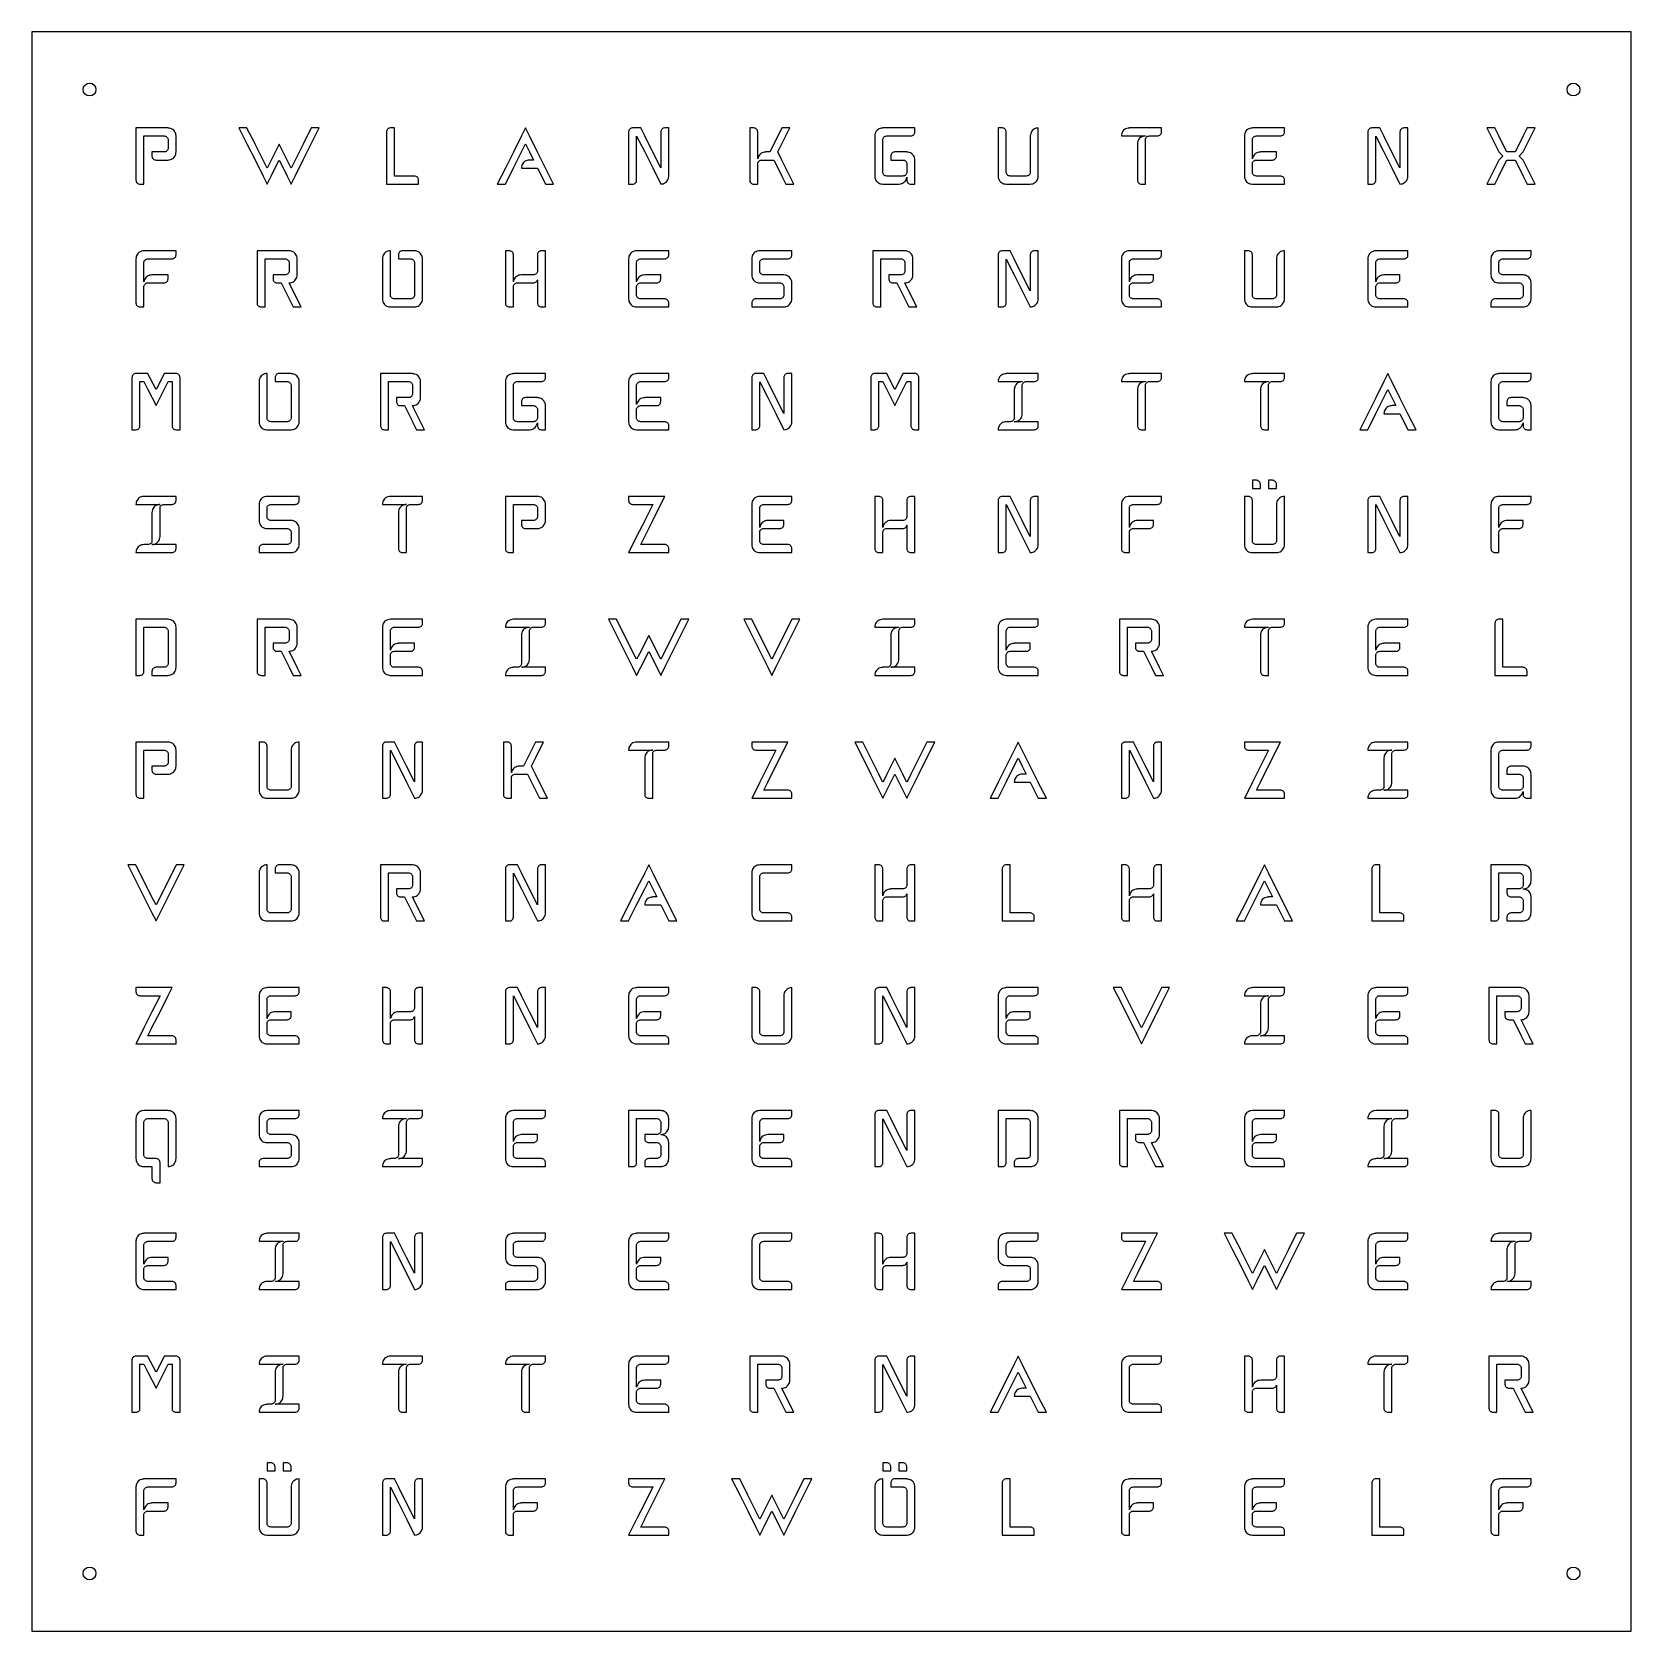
# Model space of a CAD drawing. Header units: millimetres. Extents: x 0 to 500, y 0 to 500.
import ezdxf

# ---------------------------------------------------------------- set-up
doc = ezdxf.new("R2010")
doc.units = ezdxf.units.MM
doc.layers.add('Buchstaben', color=7, linetype='Continuous')
doc.layers.add('Frontplatte', color=1, linetype='Continuous')

msp = doc.modelspace()

# ---------------------------------------------------------------- linework, layer by layer
at = {"layer": 'Buchstaben'}
for points in [[(32.8612, 452.7935), (33.0499, 452.6391), (33.263, 452.5289), (33.5006, 452.4627), (33.7627, 452.4407), (35.0169, 452.4407), (35.0169, 467.4915), (41.2881, 467.4915), (41.5355, 467.467), (41.7683, 467.3935), (41.9863, 467.2711), (42.1896, 467.0996), (42.3507, 466.908), (42.4683, 466.6989), (42.5424, 466.4725), (42.5424, 463.4545), (42.4683, 463.228), (42.3507, 463.019), (42.1896, 462.8273), (41.9863, 462.673), (41.7683, 462.5628), (41.5355, 462.4966), (41.2881, 462.4746), (37.5254, 462.4746), (37.5254, 461.2203), (37.5475, 460.9582), (37.6136, 460.7206), (37.7238, 460.5075), (37.8782, 460.3189), (38.0668, 460.1645), (38.2799, 460.0543), (38.5175, 459.9882), (38.7797, 459.9661), (42.5424, 459.9661), (42.939, 459.9943), (43.3137, 460.079), (43.6665, 460.2201), (43.9973, 460.4176), (44.3061, 460.6716), (44.5742, 460.982), (44.7827, 461.3176), (44.9317, 461.6781), (45.021, 462.0638), (45.0508, 462.4746), (45.0508, 467.4915), (45.021, 467.8882), (44.9317, 468.2629), (44.7827, 468.6156), (44.5742, 468.9464), (44.3061, 469.2553), (43.9973, 469.5093), (43.6665, 469.7068), (43.3137, 469.8479), (42.939, 469.9326), (42.5424, 469.9608), (42.5424, 470), (32.5085, 470), (32.5085, 453.6949), (32.5305, 453.4328), (32.5967, 453.1952), (32.7069, 452.9821)], [(72.244, 454.9492), (73.4982, 452.4407), (74.7524, 454.9492), (74.7524, 454.9884), (77.2609, 459.9269), (79.7694, 454.9884), (79.7694, 454.9492), (81.0236, 452.4407), (82.2778, 454.9492), (82.2778, 454.9884), (84.7863, 459.9661), (84.7863, 460.0053), (87.2948, 464.9831), (87.2948, 465.0223), (89.8033, 470), (87.2948, 470), (87.2948, 469.9216), (84.7863, 464.9831), (84.7863, 464.9047), (82.2778, 459.9661), (82.2778, 459.8877), (81.0236, 457.4576), (79.7694, 459.8877), (79.7694, 459.9661), (77.2609, 464.9047), (74.7524, 459.9661), (74.7524, 459.8877), (73.4982, 457.4576), (72.244, 459.8877), (72.244, 459.9661), (69.7355, 464.9047), (69.7355, 464.9831), (67.227, 469.9216), (67.227, 470), (64.7185, 470), (67.227, 465.0223), (67.227, 464.9831), (69.7355, 460.0053), (69.7355, 459.9661), (72.244, 454.9884)], [(110.8258, 468.7458), (110.8258, 452.4407), (120.8597, 452.4407), (120.8597, 453.6949), (120.8376, 453.9399), (120.7715, 454.1653), (120.6613, 454.371), (120.5069, 454.5572), (120.3036, 454.7287), (120.0856, 454.8512), (119.8529, 454.9247), (119.6054, 454.9492), (113.3343, 454.9492), (113.3343, 470), (112.08, 470), (111.8179, 469.9755), (111.5803, 469.902), (111.3672, 469.7795), (111.1785, 469.6081), (111.0242, 469.4219), (110.914, 469.2161), (110.8478, 468.9907)], [(148.0168, 457.3793), (145.5083, 452.4407), (148.0168, 452.4407), (148.0168, 452.4799), (150.5252, 457.4576), (150.5252, 457.4968), (153.0337, 462.4746), (153.0337, 462.5138), (154.2879, 464.9831), (155.5422, 462.5138), (155.5422, 462.4746), (156.7964, 459.9661), (155.5422, 459.9661), (155.5422, 459.9269), (155.1314, 459.8987), (154.7457, 459.814), (154.3851, 459.6729), (154.0496, 459.4754), (153.7392, 459.2214), (153.4852, 458.9126), (153.2877, 458.5817), (153.1466, 458.229), (153.0619, 457.8543), (153.0337, 457.4576), (158.0507, 457.4576), (160.5591, 452.4799), (160.5591, 452.4407), (163.0676, 452.4407), (160.5591, 457.3793), (160.5591, 457.4576), (158.0507, 462.3962), (158.0507, 462.4746), (155.5422, 467.4131), (155.5422, 467.4915), (154.2879, 470), (153.0337, 467.4915), (153.0337, 467.4131), (150.5252, 462.4746), (150.5252, 462.3962), (148.0168, 457.4576)], [(186.5667, 468.7458), (186.5667, 452.4407), (187.8209, 452.4407), (188.0683, 452.4627), (188.301, 452.5289), (188.519, 452.6391), (188.7224, 452.7935), (188.8767, 452.9821), (188.9869, 453.1952), (189.0531, 453.4328), (189.0751, 453.6949), (189.0751, 467.4131), (191.5836, 462.5138), (191.5836, 462.4746), (194.0921, 457.4968), (194.0921, 457.4576), (196.6005, 452.4799), (196.6005, 452.4407), (196.9972, 452.4689), (197.3719, 452.5536), (197.7247, 452.6947), (198.0555, 452.8922), (198.3643, 453.1462), (198.6324, 453.4566), (198.8409, 453.7921), (198.9899, 454.1527), (199.0792, 454.5384), (199.109, 454.9492), (199.109, 470), (197.8548, 470), (197.5927, 469.9755), (197.355, 469.902), (197.1419, 469.7795), (196.9533, 469.6081), (196.799, 469.4219), (196.6887, 469.2161), (196.6226, 468.9907), (196.6005, 468.7458), (196.6005, 457.4968), (194.0921, 462.3962), (194.0921, 462.4746), (191.5836, 467.4131), (191.5836, 467.4915), (190.3294, 470), (187.8209, 470), (187.5588, 469.9755), (187.3212, 469.902), (187.108, 469.7795), (186.9194, 469.6081), (186.7651, 469.4219), (186.6548, 469.2161), (186.5887, 468.9907)], [(224.7791, 452.7935), (224.9677, 452.6391), (225.1809, 452.5289), (225.4185, 452.4627), (225.6806, 452.4407), (226.9348, 452.4407), (226.9348, 458.947), (227.0089, 459.1735), (227.1264, 459.3825), (227.2876, 459.5742), (227.4762, 459.7456), (227.6893, 459.8681), (227.9269, 459.9416), (228.1891, 459.9661), (231.9518, 459.9661), (234.4602, 454.9884), (234.4602, 454.9492), (235.7145, 452.4407), (238.2229, 452.4407), (236.9687, 454.8708), (236.9687, 454.9492), (234.4602, 459.8877), (234.4602, 459.9661), (233.206, 462.4746), (234.4602, 464.9831), (234.4602, 465.0223), (236.9687, 470), (234.4602, 470), (234.4602, 469.9216), (231.9518, 464.9831), (231.9518, 464.9047), (230.6975, 462.4746), (229.4433, 462.4746), (229.4433, 462.4354), (229.0325, 462.4072), (228.6469, 462.3225), (228.2863, 462.1814), (227.9508, 461.9839), (227.6403, 461.7299), (227.3758, 461.4065), (227.17, 461.0636), (227.023, 460.701), (226.9348, 460.3189), (226.9348, 468.7458), (226.9128, 468.9907), (226.8466, 469.2161), (226.7364, 469.4219), (226.5821, 469.6081), (226.3787, 469.7795), (226.1607, 469.902), (225.928, 469.9755), (225.6806, 470), (224.4264, 470), (224.4264, 453.6949), (224.4484, 453.4328), (224.5145, 453.1952), (224.6248, 452.9821)], [(266.0015, 452.4407), (271.0577, 452.4407), (271.4543, 452.4689), (271.829, 452.5536), (272.1818, 452.6947), (272.5126, 452.8922), (272.8214, 453.1462), (273.1032, 453.4696), (273.3212, 453.8125), (273.4755, 454.1751), (273.5661, 454.5572), (273.5661, 453.6949), (273.5882, 453.4328), (273.6543, 453.1952), (273.7646, 452.9821), (273.9189, 452.7935), (274.1075, 452.6391), (274.3206, 452.5289), (274.5583, 452.4627), (274.8204, 452.4407), (276.0746, 452.4407), (276.0746, 459.9661), (276.0448, 460.3628), (275.9555, 460.7375), (275.8065, 461.0902), (275.598, 461.421), (275.3299, 461.7299), (275.0211, 461.9839), (274.6903, 462.1814), (274.3375, 462.3225), (273.9628, 462.4072), (273.5661, 462.4354), (273.5661, 462.4746), (269.8034, 462.4746), (269.5413, 462.4501), (269.3037, 462.3766), (269.0906, 462.2541), (268.902, 462.0826), (268.7476, 461.8965), (268.6374, 461.6907), (268.5713, 461.4653), (268.5492, 461.2203), (268.5492, 459.9661), (272.3119, 459.9661), (272.5593, 459.9416), (272.792, 459.8681), (273.0101, 459.7456), (273.2134, 459.5742), (273.3745, 459.3825), (273.4921, 459.1735), (273.5661, 458.947), (273.5661, 455.929), (273.4921, 455.7026), (273.3745, 455.4935), (273.2134, 455.3019), (273.0101, 455.1476), (272.792, 455.0374), (272.5593, 454.9712), (272.3119, 454.9492), (267.295, 454.9492), (267.0329, 454.9712), (266.7952, 455.0374), (266.5821, 455.1476), (266.3935, 455.3019), (266.2324, 455.4935), (266.1148, 455.7026), (266.0407, 455.929), (266.0407, 466.4725), (266.1148, 466.6989), (266.2324, 466.908), (266.3935, 467.0996), (266.5821, 467.2711), (266.7952, 467.3935), (267.0329, 467.467), (267.295, 467.4915), (274.8204, 467.4915), (275.0678, 467.5136), (275.3005, 467.5797), (275.5185, 467.69), (275.7219, 467.8443), (275.8762, 468.0329), (275.9864, 468.246), (276.0526, 468.4836), (276.0746, 468.7458), (276.0746, 470), (266.0407, 470), (266.0407, 469.9608), (265.63, 469.9326), (265.2443, 469.8479), (264.8837, 469.7068), (264.5482, 469.5093), (264.2378, 469.2553), (263.9838, 468.9464), (263.7862, 468.6156), (263.6451, 468.2629), (263.5605, 467.8882), (263.5323, 467.4915), (263.5323, 454.9492), (263.5605, 454.5384), (263.6451, 454.1527), (263.7862, 453.7921), (263.9838, 453.4566), (264.2378, 453.1462), (264.5466, 452.8922), (264.8774, 452.6947), (265.2302, 452.5536), (265.6049, 452.4689)], [(304.5996, 452.4407), (312.1642, 452.4407), (312.5609, 452.4689), (312.9356, 452.5536), (313.2883, 452.6947), (313.6191, 452.8922), (313.928, 453.1462), (314.1961, 453.4566), (314.4046, 453.7921), (314.5535, 454.1527), (314.6429, 454.5384), (314.6727, 454.9492), (314.6727, 470), (314.2619, 469.9702), (313.8762, 469.8808), (313.5156, 469.7319), (313.1801, 469.5234), (312.8697, 469.2553), (312.6157, 468.9464), (312.4182, 468.6156), (312.2771, 468.2629), (312.1924, 467.8882), (312.1642, 467.4915), (312.1642, 455.929), (312.0902, 455.7026), (311.9726, 455.4935), (311.8114, 455.3019), (311.6081, 455.1476), (311.3901, 455.0374), (311.1574, 454.9712), (310.91, 454.9492), (305.893, 454.9492), (305.6309, 454.9712), (305.3933, 455.0374), (305.1802, 455.1476), (304.9915, 455.3019), (304.8304, 455.4935), (304.7128, 455.7026), (304.6388, 455.929), (304.6388, 468.7458), (304.6167, 468.9907), (304.5506, 469.2161), (304.4404, 469.4219), (304.286, 469.6081), (304.0827, 469.7795), (303.8647, 469.902), (303.632, 469.9755), (303.3846, 470), (302.1303, 470), (302.1303, 454.9492), (302.1585, 454.5384), (302.2432, 454.1527), (302.3843, 453.7921), (302.5818, 453.4566), (302.8358, 453.1462), (303.1447, 452.8922), (303.4755, 452.6947), (303.8282, 452.5536), (304.2029, 452.4689)], [(346.0006, 452.7935), (346.1892, 452.6391), (346.4023, 452.5289), (346.64, 452.4627), (346.9021, 452.4407), (348.1563, 452.4407), (348.1563, 466.4725), (348.2303, 466.6989), (348.3479, 466.908), (348.5091, 467.0996), (348.6977, 467.2711), (348.9108, 467.3935), (349.1484, 467.467), (349.4105, 467.4915), (351.919, 467.4915), (352.1664, 467.5136), (352.3992, 467.5797), (352.6172, 467.69), (352.8205, 467.8443), (352.9748, 468.0329), (353.0851, 468.246), (353.1512, 468.4836), (353.1733, 468.7458), (353.1733, 470), (343.1394, 470), (343.1394, 469.9608), (342.7286, 469.9326), (342.3429, 469.8479), (341.9823, 469.7068), (341.6468, 469.5093), (341.3364, 469.2553), (341.0824, 468.9464), (340.8849, 468.6156), (340.7438, 468.2629), (340.6591, 467.8882), (340.6309, 467.4915), (348.1563, 467.4915), (348.1563, 467.4523), (347.7455, 467.4241), (347.3599, 467.3395), (346.9993, 467.1984), (346.6638, 467.0008), (346.3533, 466.7468), (346.0994, 466.438), (345.9018, 466.1072), (345.7607, 465.7544), (345.6761, 465.3797), (345.6478, 464.9831), (345.6478, 453.6949), (345.6699, 453.4328), (345.736, 453.1952), (345.8463, 452.9821)], [(381.5626, 452.4407), (391.6357, 452.4407), (391.6357, 453.6949), (391.6136, 453.9399), (391.5475, 454.1653), (391.4372, 454.371), (391.2829, 454.5572), (391.0796, 454.7287), (390.8616, 454.8512), (390.6288, 454.9247), (390.3814, 454.9492), (382.856, 454.9492), (382.5939, 454.9712), (382.3563, 455.0374), (382.1432, 455.1476), (381.9545, 455.3019), (381.7934, 455.4935), (381.6758, 455.7026), (381.6018, 455.929), (381.6018, 458.947), (381.6758, 459.1735), (381.7934, 459.3825), (381.9545, 459.5742), (382.1432, 459.7456), (382.3563, 459.8681), (382.5939, 459.9416), (382.856, 459.9661), (387.873, 459.9661), (388.1204, 459.9882), (388.3531, 460.0543), (388.5711, 460.1645), (388.7744, 460.3189), (388.9288, 460.5075), (389.039, 460.7206), (389.1051, 460.9582), (389.1272, 461.2203), (389.1272, 462.4746), (384.1102, 462.4746), (384.1102, 462.4354), (383.6995, 462.4072), (383.3138, 462.3225), (382.9532, 462.1814), (382.6177, 461.9839), (382.3073, 461.7299), (382.0427, 461.4065), (381.8369, 461.0636), (381.69, 460.701), (381.6018, 460.3189), (381.6018, 466.4725), (381.6758, 466.6989), (381.7934, 466.908), (381.9545, 467.0996), (382.1432, 467.2711), (382.3563, 467.3935), (382.5939, 467.467), (382.856, 467.4915), (390.3814, 467.4915), (390.6288, 467.5136), (390.8616, 467.5797), (391.0796, 467.69), (391.2829, 467.8443), (391.4372, 468.0329), (391.5475, 468.246), (391.6136, 468.4836), (391.6357, 468.7458), (391.6357, 470), (381.6018, 470), (381.6018, 469.9608), (381.191, 469.9326), (380.8053, 469.8479), (380.4447, 469.7068), (380.1092, 469.5093), (379.7988, 469.2553), (379.5448, 468.9464), (379.3473, 468.6156), (379.2062, 468.2629), (379.1215, 467.8882), (379.0933, 467.4915), (379.0933, 454.9492), (379.1215, 454.5384), (379.2062, 454.1527), (379.3473, 453.7921), (379.5448, 453.4566), (379.7988, 453.1462), (380.1077, 452.8922), (380.4385, 452.6947), (380.7912, 452.5536), (381.1659, 452.4689)], [(417.7189, 468.7458), (417.7189, 452.4407), (418.9731, 452.4407), (419.2205, 452.4627), (419.4533, 452.5289), (419.6713, 452.6391), (419.8746, 452.7935), (420.0289, 452.9821), (420.1392, 453.1952), (420.2053, 453.4328), (420.2274, 453.6949), (420.2274, 467.4131), (422.7358, 462.5138), (422.7358, 462.4746), (425.2443, 457.4968), (425.2443, 457.4576), (427.7528, 452.4799), (427.7528, 452.4407), (428.1494, 452.4689), (428.5241, 452.5536), (428.8769, 452.6947), (429.2077, 452.8922), (429.5165, 453.1462), (429.7846, 453.4566), (429.9931, 453.7921), (430.1421, 454.1527), (430.2315, 454.5384), (430.2612, 454.9492), (430.2612, 470), (429.007, 470), (428.7449, 469.9755), (428.5073, 469.902), (428.2941, 469.7795), (428.1055, 469.6081), (427.9512, 469.4219), (427.841, 469.2161), (427.7748, 468.9907), (427.7528, 468.7458), (427.7528, 457.4968), (425.2443, 462.3962), (425.2443, 462.4746), (422.7358, 467.4131), (422.7358, 467.4915), (421.4816, 470), (418.9731, 470), (418.711, 469.9755), (418.4734, 469.902), (418.2603, 469.7795), (418.0716, 469.6081), (417.9173, 469.4219), (417.8071, 469.2161), (417.7409, 468.9907)], [(456.2034, 454.8708), (454.9492, 452.4407), (457.4576, 452.4407), (458.7119, 454.9492), (458.7119, 454.9884), (461.2203, 459.9661), (463.7288, 459.9661), (466.2373, 454.9884), (466.2373, 454.9492), (467.4915, 452.4407), (470, 452.4407), (468.7458, 454.8708), (468.7458, 454.9492), (466.2373, 459.8877), (466.2373, 459.9661), (464.9831, 461.2203), (466.2373, 462.4746), (466.2373, 462.5138), (468.7458, 467.4915), (468.7458, 467.5307), (470, 470), (467.4915, 470), (466.2373, 467.4915), (466.2373, 467.4131), (463.7288, 462.4746), (461.2203, 462.4746), (458.7119, 467.4131), (458.7119, 467.4915), (457.4576, 470), (454.9492, 470), (456.2034, 467.5307), (456.2034, 467.4915), (458.7119, 462.5138), (458.7119, 462.4746), (459.9661, 461.2203), (458.7119, 459.9661), (458.7119, 459.8877), (456.2034, 454.9492)], [(32.8612, 414.3897), (33.0499, 414.2354), (33.263, 414.1251), (33.5006, 414.059), (33.7627, 414.037), (35.0169, 414.037), (35.0169, 420.5433), (35.091, 420.7698), (35.2086, 420.9788), (35.3697, 421.1704), (35.5583, 421.3419), (35.7714, 421.4644), (36.0091, 421.5379), (36.2712, 421.5624), (41.2881, 421.5624), (41.5355, 421.5844), (41.7683, 421.6506), (41.9863, 421.7608), (42.1896, 421.9151), (42.3439, 422.1038), (42.4542, 422.3169), (42.5203, 422.5545), (42.5424, 422.8166), (42.5424, 424.0708), (37.5254, 424.0708), (37.5254, 424.0317), (37.1147, 424.0034), (36.729, 423.9188), (36.3684, 423.7777), (36.0329, 423.5801), (35.7225, 423.3261), (35.4579, 423.0028), (35.2521, 422.6598), (35.1051, 422.2973), (35.0169, 421.9151), (35.0169, 428.0687), (35.091, 428.2952), (35.2086, 428.5042), (35.3697, 428.6958), (35.5583, 428.8673), (35.7714, 428.9898), (36.0091, 429.0633), (36.2712, 429.0878), (43.7966, 429.0878), (44.044, 429.1098), (44.2767, 429.176), (44.4948, 429.2862), (44.6981, 429.4405), (44.8524, 429.6292), (44.9626, 429.8423), (45.0288, 430.0799), (45.0508, 430.342), (45.0508, 431.5963), (35.0169, 431.5963), (35.0169, 431.5571), (34.6062, 431.5288), (34.2205, 431.4442), (33.8599, 431.3031), (33.5244, 431.1055), (33.214, 430.8516), (32.96, 430.5427), (32.7625, 430.2119), (32.6214, 429.8591), (32.5367, 429.4844), (32.5085, 429.0878), (32.5085, 415.2912), (32.5305, 415.0291), (32.5967, 414.7915), (32.7069, 414.5783)], [(70.7154, 414.3897), (70.904, 414.2354), (71.1171, 414.1251), (71.3547, 414.059), (71.6168, 414.037), (72.8711, 414.037), (72.8711, 429.0878), (79.1423, 429.0878), (79.3897, 429.0633), (79.6224, 428.9898), (79.8404, 428.8673), (80.0437, 428.6958), (80.2049, 428.5042), (80.3225, 428.2952), (80.3965, 428.0687), (80.3965, 425.0507), (80.3225, 424.8243), (80.2049, 424.6152), (80.0437, 424.4236), (79.8404, 424.2693), (79.6224, 424.159), (79.3897, 424.0929), (79.1423, 424.0708), (75.3795, 424.0708), (75.3795, 422.8166), (75.4016, 422.5545), (75.4677, 422.3169), (75.578, 422.1038), (75.7323, 421.9151), (75.9209, 421.7608), (76.134, 421.6506), (76.3717, 421.5844), (76.6338, 421.5624), (77.888, 421.5624), (80.3965, 416.5846), (80.3965, 416.5454), (81.6507, 414.037), (84.1592, 414.037), (82.905, 416.467), (82.905, 416.5454), (80.3965, 421.484), (80.3965, 421.5624), (80.7931, 421.5906), (81.1678, 421.6753), (81.5206, 421.8164), (81.8514, 422.0139), (82.1603, 422.2679), (82.4284, 422.5783), (82.6369, 422.9138), (82.7858, 423.2744), (82.8752, 423.6601), (82.905, 424.0708), (82.905, 429.0878), (82.8752, 429.4844), (82.7858, 429.8591), (82.6369, 430.2119), (82.4284, 430.5427), (82.1603, 430.8516), (81.8514, 431.1055), (81.5206, 431.3031), (81.1678, 431.4442), (80.7931, 431.5288), (80.3965, 431.5571), (80.3965, 431.5963), (70.3626, 431.5963), (70.3626, 415.2912), (70.3846, 415.0291), (70.4508, 414.7915), (70.561, 414.5783)], [(112.0408, 414.037), (119.6054, 414.037), (120.0021, 414.0652), (120.3768, 414.1498), (120.7296, 414.2909), (121.0604, 414.4885), (121.3692, 414.7425), (121.6373, 415.0529), (121.8458, 415.3884), (121.9948, 415.749), (122.0841, 416.1347), (122.1139, 416.5454), (122.1139, 429.0878), (122.0841, 429.4844), (121.9948, 429.8591), (121.8458, 430.2119), (121.6373, 430.5427), (121.3692, 430.8516), (121.0604, 431.1055), (120.7296, 431.3031), (120.3768, 431.4442), (120.0021, 431.5288), (119.6054, 431.5571), (119.6054, 431.5963), (115.8427, 431.5963), (115.5806, 431.5718), (115.343, 431.4983), (115.1299, 431.3758), (114.9413, 431.2043), (114.7869, 431.0181), (114.6767, 430.8124), (114.6105, 430.587), (114.5885, 430.342), (114.5885, 429.0878), (118.3512, 429.0878), (118.5986, 429.0633), (118.8313, 428.9898), (119.0494, 428.8673), (119.2527, 428.6958), (119.4138, 428.5042), (119.5314, 428.2952), (119.6054, 428.0687), (119.6054, 417.5253), (119.5314, 417.2988), (119.4138, 417.0898), (119.2527, 416.8982), (119.0494, 416.7439), (118.8313, 416.6336), (118.5986, 416.5675), (118.3512, 416.5454), (113.3343, 416.5454), (113.0721, 416.5675), (112.8345, 416.6336), (112.6214, 416.7439), (112.4328, 416.8982), (112.2716, 417.0898), (112.1541, 417.2988), (112.08, 417.5253), (112.08, 431.5963), (111.6693, 431.5665), (111.2836, 431.4771), (110.923, 431.3282), (110.5875, 431.1197), (110.2771, 430.8516), (110.0231, 430.5427), (109.8255, 430.2119), (109.6844, 429.8591), (109.5998, 429.4844), (109.5716, 429.0878), (109.5716, 416.5454), (109.5998, 416.1347), (109.6844, 415.749), (109.8255, 415.3884), (110.0231, 415.0529), (110.2771, 414.7425), (110.5859, 414.4885), (110.9167, 414.2909), (111.2695, 414.1498), (111.6442, 414.0652)], [(148.3695, 414.3897), (148.5581, 414.2354), (148.7713, 414.1251), (149.0089, 414.059), (149.271, 414.037), (150.5252, 414.037), (150.5252, 420.5433), (150.5993, 420.7698), (150.7169, 420.9788), (150.878, 421.1704), (151.0666, 421.3419), (151.2797, 421.4644), (151.5174, 421.5379), (151.7795, 421.5624), (156.7964, 421.5624), (157.0438, 421.5844), (157.2766, 421.6506), (157.4946, 421.7608), (157.6979, 421.9151), (157.859, 422.1067), (157.9766, 422.3158), (158.0507, 422.5422), (158.0507, 415.2912), (158.0727, 415.0291), (158.1388, 414.7915), (158.2491, 414.5783), (158.4034, 414.3897), (158.592, 414.2354), (158.8052, 414.1251), (159.0428, 414.059), (159.3049, 414.037), (160.5591, 414.037), (160.5591, 431.5963), (159.3049, 431.5963), (159.0428, 431.5718), (158.8052, 431.4983), (158.592, 431.3758), (158.4034, 431.2043), (158.2491, 431.0181), (158.1388, 430.8124), (158.0727, 430.587), (158.0507, 430.342), (158.0507, 425.0507), (157.9766, 424.8243), (157.859, 424.6152), (157.6979, 424.4236), (157.4946, 424.2693), (157.2766, 424.159), (157.0438, 424.0929), (156.7964, 424.0708), (153.0337, 424.0708), (153.0337, 424.0317), (152.6229, 424.0034), (152.2373, 423.9188), (151.8767, 423.7777), (151.5412, 423.5801), (151.2307, 423.3261), (150.9662, 423.0028), (150.7604, 422.6598), (150.6134, 422.2973), (150.5252, 421.9151), (150.5252, 430.342), (150.5032, 430.587), (150.437, 430.8124), (150.3268, 431.0181), (150.1725, 431.2043), (149.9692, 431.3758), (149.7511, 431.4983), (149.5184, 431.5718), (149.271, 431.5963), (148.0168, 431.5963), (148.0168, 415.2912), (148.0388, 415.0291), (148.105, 414.7915), (148.2152, 414.5783)], [(189.0359, 414.037), (199.109, 414.037), (199.109, 415.2912), (199.087, 415.5362), (199.0208, 415.7615), (198.9106, 415.9673), (198.7563, 416.1535), (198.5529, 416.325), (198.3349, 416.4474), (198.1022, 416.5209), (197.8548, 416.5454), (190.3294, 416.5454), (190.0672, 416.5675), (189.8296, 416.6336), (189.6165, 416.7439), (189.4279, 416.8982), (189.2667, 417.0898), (189.1492, 417.2988), (189.0751, 417.5253), (189.0751, 420.5433), (189.1492, 420.7698), (189.2667, 420.9788), (189.4279, 421.1704), (189.6165, 421.3419), (189.8296, 421.4644), (190.0672, 421.5379), (190.3294, 421.5624), (195.3463, 421.5624), (195.5937, 421.5844), (195.8264, 421.6506), (196.0445, 421.7608), (196.2478, 421.9151), (196.4021, 422.1038), (196.5124, 422.3169), (196.5785, 422.5545), (196.6005, 422.8166), (196.6005, 424.0708), (191.5836, 424.0708), (191.5836, 424.0317), (191.1728, 424.0034), (190.7872, 423.9188), (190.4266, 423.7777), (190.0911, 423.5801), (189.7806, 423.3261), (189.5161, 423.0028), (189.3103, 422.6598), (189.1633, 422.2973), (189.0751, 421.9151), (189.0751, 428.0687), (189.1492, 428.2952), (189.2667, 428.5042), (189.4279, 428.6958), (189.6165, 428.8673), (189.8296, 428.9898), (190.0672, 429.0633), (190.3294, 429.0878), (197.8548, 429.0878), (198.1022, 429.1098), (198.3349, 429.176), (198.5529, 429.2862), (198.7563, 429.4405), (198.9106, 429.6292), (199.0208, 429.8423), (199.087, 430.0799), (199.109, 430.342), (199.109, 431.5963), (189.0751, 431.5963), (189.0751, 431.5571), (188.6644, 431.5288), (188.2787, 431.4442), (187.9181, 431.3031), (187.5826, 431.1055), (187.2722, 430.8516), (187.0182, 430.5427), (186.8206, 430.2119), (186.6795, 429.8591), (186.5949, 429.4844), (186.5667, 429.0878), (186.5667, 416.5454), (186.5949, 416.1347), (186.6795, 415.749), (186.8206, 415.3884), (187.0182, 415.0529), (187.2722, 414.7425), (187.581, 414.4885), (187.9118, 414.2909), (188.2646, 414.1498), (188.6393, 414.0652)], [(225.0535, 415.2912), (225.0535, 414.037), (235.0874, 414.037), (235.484, 414.0652), (235.8587, 414.1498), (236.2115, 414.2909), (236.5423, 414.4885), (236.8511, 414.7425), (237.1192, 415.0529), (237.3277, 415.3884), (237.4767, 415.749), (237.566, 416.1347), (237.5958, 416.5454), (237.5958, 421.5624), (237.566, 421.959), (237.4767, 422.3337), (237.3277, 422.6865), (237.1192, 423.0173), (236.8511, 423.3261), (236.5423, 423.5801), (236.2115, 423.7777), (235.8587, 423.9188), (235.484, 424.0034), (235.0874, 424.0317), (235.0874, 424.0708), (228.8162, 424.0708), (228.5541, 424.0929), (228.3164, 424.159), (228.1033, 424.2693), (227.9147, 424.4236), (227.7536, 424.6152), (227.636, 424.8243), (227.5619, 425.0507), (227.5619, 428.0687), (227.636, 428.2952), (227.7536, 428.5042), (227.9147, 428.6958), (228.1033, 428.8673), (228.3164, 428.9898), (228.5541, 429.0633), (228.8162, 429.0878), (236.3416, 429.0878), (236.589, 429.1098), (236.8217, 429.176), (237.0398, 429.2862), (237.2431, 429.4405), (237.3974, 429.6292), (237.5076, 429.8423), (237.5738, 430.0799), (237.5958, 430.342), (237.5958, 431.5963), (227.5619, 431.5963), (227.5619, 431.5571), (227.1512, 431.5288), (226.7655, 431.4442), (226.4049, 431.3031), (226.0694, 431.1055), (225.759, 430.8516), (225.505, 430.5427), (225.3075, 430.2119), (225.1664, 429.8591), (225.0817, 429.4844), (225.0535, 429.0878), (225.0535, 424.0708), (225.0817, 423.6601), (225.1664, 423.2744), (225.3075, 422.9138), (225.505, 422.5783), (225.759, 422.2679), (226.0678, 422.0139), (226.3986, 421.8164), (226.7514, 421.6753), (227.1261, 421.5906), (227.5227, 421.5624), (233.8331, 421.5624), (234.0805, 421.5379), (234.3133, 421.4644), (234.5313, 421.3419), (234.7346, 421.1704), (234.8957, 420.9788), (235.0133, 420.7698), (235.0874, 420.5433), (235.0874, 417.5253), (235.0133, 417.2988), (234.8957, 417.0898), (234.7346, 416.8982), (234.5313, 416.7439), (234.3133, 416.6336), (234.0805, 416.5675), (233.8331, 416.5454), (226.3077, 416.5454), (226.0456, 416.5209), (225.808, 416.4474), (225.5949, 416.325), (225.4062, 416.1535), (225.2519, 415.9673), (225.1417, 415.7615), (225.0755, 415.5362)], [(263.2579, 414.3897), (263.4465, 414.2354), (263.6596, 414.1251), (263.8973, 414.059), (264.1594, 414.037), (265.4136, 414.037), (265.4136, 429.0878), (271.6848, 429.0878), (271.9322, 429.0633), (272.1649, 428.9898), (272.383, 428.8673), (272.5863, 428.6958), (272.7474, 428.5042), (272.865, 428.2952), (272.939, 428.0687), (272.939, 425.0507), (272.865, 424.8243), (272.7474, 424.6152), (272.5863, 424.4236), (272.383, 424.2693), (272.1649, 424.159), (271.9322, 424.0929), (271.6848, 424.0708), (267.9221, 424.0708), (267.9221, 422.8166), (267.9441, 422.5545), (268.0103, 422.3169), (268.1205, 422.1038), (268.2748, 421.9151), (268.4635, 421.7608), (268.6766, 421.6506), (268.9142, 421.5844), (269.1763, 421.5624), (270.4306, 421.5624), (272.939, 416.5846), (272.939, 416.5454), (274.1933, 414.037), (276.7017, 414.037), (275.4475, 416.467), (275.4475, 416.5454), (272.939, 421.484), (272.939, 421.5624), (273.3357, 421.5906), (273.7104, 421.6753), (274.0631, 421.8164), (274.3939, 422.0139), (274.7028, 422.2679), (274.9709, 422.5783), (275.1794, 422.9138), (275.3284, 423.2744), (275.4177, 423.6601), (275.4475, 424.0708), (275.4475, 429.0878), (275.4177, 429.4844), (275.3284, 429.8591), (275.1794, 430.2119), (274.9709, 430.5427), (274.7028, 430.8516), (274.3939, 431.1055), (274.0631, 431.3031), (273.7104, 431.4442), (273.3357, 431.5288), (272.939, 431.5571), (272.939, 431.5963), (262.9051, 431.5963), (262.9051, 415.2912), (262.9272, 415.0291), (262.9933, 414.7915), (263.1036, 414.5783)], [(302.1303, 430.342), (302.1303, 414.037), (303.3846, 414.037), (303.632, 414.059), (303.8647, 414.1251), (304.0827, 414.2354), (304.286, 414.3897), (304.4404, 414.5783), (304.5506, 414.7915), (304.6167, 415.0291), (304.6388, 415.2912), (304.6388, 429.0094), (307.1473, 424.11), (307.1473, 424.0708), (309.6557, 419.0931), (309.6557, 419.0539), (312.1642, 414.0762), (312.1642, 414.037), (312.5609, 414.0652), (312.9356, 414.1498), (313.2883, 414.2909), (313.6191, 414.4885), (313.928, 414.7425), (314.1961, 415.0529), (314.4046, 415.3884), (314.5535, 415.749), (314.6429, 416.1347), (314.6727, 416.5454), (314.6727, 431.5963), (313.4184, 431.5963), (313.1563, 431.5718), (312.9187, 431.4983), (312.7056, 431.3758), (312.517, 431.2043), (312.3626, 431.0181), (312.2524, 430.8124), (312.1862, 430.587), (312.1642, 430.342), (312.1642, 419.0931), (309.6557, 423.9925), (309.6557, 424.0708), (307.1473, 429.0094), (307.1473, 429.0878), (305.893, 431.5963), (303.3846, 431.5963), (303.1224, 431.5718), (302.8848, 431.4983), (302.6717, 431.3758), (302.4831, 431.2043), (302.3287, 431.0181), (302.2185, 430.8124), (302.1524, 430.587)], [(343.1002, 414.037), (353.1733, 414.037), (353.1733, 415.2912), (353.1512, 415.5362), (353.0851, 415.7615), (352.9748, 415.9673), (352.8205, 416.1535), (352.6172, 416.325), (352.3992, 416.4474), (352.1664, 416.5209), (351.919, 416.5454), (344.3936, 416.5454), (344.1315, 416.5675), (343.8939, 416.6336), (343.6807, 416.7439), (343.4921, 416.8982), (343.331, 417.0898), (343.2134, 417.2988), (343.1394, 417.5253), (343.1394, 420.5433), (343.2134, 420.7698), (343.331, 420.9788), (343.4921, 421.1704), (343.6807, 421.3419), (343.8939, 421.4644), (344.1315, 421.5379), (344.3936, 421.5624), (349.4105, 421.5624), (349.658, 421.5844), (349.8907, 421.6506), (350.1087, 421.7608), (350.312, 421.9151), (350.4664, 422.1038), (350.5766, 422.3169), (350.6427, 422.5545), (350.6648, 422.8166), (350.6648, 424.0708), (345.6478, 424.0708), (345.6478, 424.0317), (345.2371, 424.0034), (344.8514, 423.9188), (344.4908, 423.7777), (344.1553, 423.5801), (343.8449, 423.3261), (343.5803, 423.0028), (343.3745, 422.6598), (343.2276, 422.2973), (343.1394, 421.9151), (343.1394, 428.0687), (343.2134, 428.2952), (343.331, 428.5042), (343.4921, 428.6958), (343.6807, 428.8673), (343.8939, 428.9898), (344.1315, 429.0633), (344.3936, 429.0878), (351.919, 429.0878), (352.1664, 429.1098), (352.3992, 429.176), (352.6172, 429.2862), (352.8205, 429.4405), (352.9748, 429.6292), (353.0851, 429.8423), (353.1512, 430.0799), (353.1733, 430.342), (353.1733, 431.5963), (343.1394, 431.5963), (343.1394, 431.5571), (342.7286, 431.5288), (342.3429, 431.4442), (341.9823, 431.3031), (341.6468, 431.1055), (341.3364, 430.8516), (341.0824, 430.5427), (340.8849, 430.2119), (340.7438, 429.8591), (340.6591, 429.4844), (340.6309, 429.0878), (340.6309, 416.5454), (340.6591, 416.1347), (340.7438, 415.749), (340.8849, 415.3884), (341.0824, 415.0529), (341.3364, 414.7425), (341.6453, 414.4885), (341.9761, 414.2909), (342.3288, 414.1498), (342.7035, 414.0652)], [(381.5626, 414.037), (389.1272, 414.037), (389.5238, 414.0652), (389.8985, 414.1498), (390.2513, 414.2909), (390.5821, 414.4885), (390.891, 414.7425), (391.1591, 415.0529), (391.3676, 415.3884), (391.5165, 415.749), (391.6059, 416.1347), (391.6357, 416.5454), (391.6357, 431.5963), (391.2249, 431.5665), (390.8392, 431.4771), (390.4786, 431.3282), (390.1431, 431.1197), (389.8327, 430.8516), (389.5787, 430.5427), (389.3812, 430.2119), (389.2401, 429.8591), (389.1554, 429.4844), (389.1272, 429.0878), (389.1272, 417.5253), (389.0532, 417.2988), (388.9356, 417.0898), (388.7744, 416.8982), (388.5711, 416.7439), (388.3531, 416.6336), (388.1204, 416.5675), (387.873, 416.5454), (382.856, 416.5454), (382.5939, 416.5675), (382.3563, 416.6336), (382.1432, 416.7439), (381.9545, 416.8982), (381.7934, 417.0898), (381.6758, 417.2988), (381.6018, 417.5253), (381.6018, 430.342), (381.5797, 430.587), (381.5136, 430.8124), (381.4034, 431.0181), (381.249, 431.2043), (381.0457, 431.3758), (380.8277, 431.4983), (380.595, 431.5718), (380.3475, 431.5963), (379.0933, 431.5963), (379.0933, 416.5454), (379.1215, 416.1347), (379.2062, 415.749), (379.3473, 415.3884), (379.5448, 415.0529), (379.7988, 414.7425), (380.1077, 414.4885), (380.4385, 414.2909), (380.7912, 414.1498), (381.1659, 414.0652)], [(420.1882, 414.037), (430.2612, 414.037), (430.2612, 415.2912), (430.2392, 415.5362), (430.1731, 415.7615), (430.0628, 415.9673), (429.9085, 416.1535), (429.7052, 416.325), (429.4871, 416.4474), (429.2544, 416.5209), (429.007, 416.5454), (421.4816, 416.5454), (421.2195, 416.5675), (420.9819, 416.6336), (420.7687, 416.7439), (420.5801, 416.8982), (420.419, 417.0898), (420.3014, 417.2988), (420.2274, 417.5253), (420.2274, 420.5433), (420.3014, 420.7698), (420.419, 420.9788), (420.5801, 421.1704), (420.7687, 421.3419), (420.9819, 421.4644), (421.2195, 421.5379), (421.4816, 421.5624), (426.4985, 421.5624), (426.746, 421.5844), (426.9787, 421.6506), (427.1967, 421.7608), (427.4, 421.9151), (427.5543, 422.1038), (427.6646, 422.3169), (427.7307, 422.5545), (427.7528, 422.8166), (427.7528, 424.0708), (422.7358, 424.0708), (422.7358, 424.0317), (422.3251, 424.0034), (421.9394, 423.9188), (421.5788, 423.7777), (421.2433, 423.5801), (420.9329, 423.3261), (420.6683, 423.0028), (420.4625, 422.6598), (420.3155, 422.2973), (420.2274, 421.9151), (420.2274, 428.0687), (420.3014, 428.2952), (420.419, 428.5042), (420.5801, 428.6958), (420.7687, 428.8673), (420.9819, 428.9898), (421.2195, 429.0633), (421.4816, 429.0878), (429.007, 429.0878), (429.2544, 429.1098), (429.4871, 429.176), (429.7052, 429.2862), (429.9085, 429.4405), (430.0628, 429.6292), (430.1731, 429.8423), (430.2392, 430.0799), (430.2612, 430.342), (430.2612, 431.5963), (420.2274, 431.5963), (420.2274, 431.5571), (419.8166, 431.5288), (419.4309, 431.4442), (419.0703, 431.3031), (418.7348, 431.1055), (418.4244, 430.8516), (418.1704, 430.5427), (417.9729, 430.2119), (417.8318, 429.8591), (417.7471, 429.4844), (417.7189, 429.0878), (417.7189, 416.5454), (417.7471, 416.1347), (417.8318, 415.749), (417.9729, 415.3884), (418.1704, 415.0529), (418.4244, 414.7425), (418.7332, 414.4885), (419.064, 414.2909), (419.4168, 414.1498), (419.7915, 414.0652)], [(456.2034, 415.2912), (456.2034, 414.037), (466.2373, 414.037), (466.6339, 414.0652), (467.0086, 414.1498), (467.3614, 414.2909), (467.6922, 414.4885), (468.0011, 414.7425), (468.2692, 415.0529), (468.4777, 415.3884), (468.6266, 415.749), (468.716, 416.1347), (468.7458, 416.5454), (468.7458, 421.5624), (468.716, 421.959), (468.6266, 422.3337), (468.4777, 422.6865), (468.2692, 423.0173), (468.0011, 423.3261), (467.6922, 423.5801), (467.3614, 423.7777), (467.0086, 423.9188), (466.6339, 424.0034), (466.2373, 424.0317), (466.2373, 424.0708), (459.9661, 424.0708), (459.704, 424.0929), (459.4664, 424.159), (459.2533, 424.2693), (459.0646, 424.4236), (458.9035, 424.6152), (458.7859, 424.8243), (458.7119, 425.0507), (458.7119, 428.0687), (458.7859, 428.2952), (458.9035, 428.5042), (459.0646, 428.6958), (459.2533, 428.8673), (459.4664, 428.9898), (459.704, 429.0633), (459.9661, 429.0878), (467.4915, 429.0878), (467.7389, 429.1098), (467.9717, 429.176), (468.1897, 429.2862), (468.393, 429.4405), (468.5473, 429.6292), (468.6576, 429.8423), (468.7237, 430.0799), (468.7458, 430.342), (468.7458, 431.5963), (458.7119, 431.5963), (458.7119, 431.5571), (458.3011, 431.5288), (457.9154, 431.4442), (457.5548, 431.3031), (457.2193, 431.1055), (456.9089, 430.8516), (456.6549, 430.5427), (456.4574, 430.2119), (456.3163, 429.8591), (456.2316, 429.4844), (456.2034, 429.0878), (456.2034, 424.0708), (456.2316, 423.6601), (456.3163, 423.2744), (456.4574, 422.9138), (456.6549, 422.5783), (456.9089, 422.2679), (457.2178, 422.0139), (457.5486, 421.8164), (457.9013, 421.6753), (458.276, 421.5906), (458.6727, 421.5624), (464.9831, 421.5624), (465.2305, 421.5379), (465.4632, 421.4644), (465.6812, 421.3419), (465.8845, 421.1704), (466.0457, 420.9788), (466.1633, 420.7698), (466.2373, 420.5433), (466.2373, 417.5253), (466.1633, 417.2988), (466.0457, 417.0898), (465.8845, 416.8982), (465.6812, 416.7439), (465.4632, 416.6336), (465.2305, 416.5675), (464.9831, 416.5454), (457.4576, 416.5454), (457.1955, 416.5209), (456.9579, 416.4474), (456.7448, 416.325), (456.5562, 416.1535), (456.4018, 415.9673), (456.2916, 415.7615), (456.2255, 415.5362)], [(31.2542, 391.9382), (31.2542, 375.6331), (32.5085, 375.6331), (32.7559, 375.6552), (32.9886, 375.7213), (33.2066, 375.8316), (33.41, 375.9859), (33.5643, 376.1745), (33.6745, 376.3876), (33.7407, 376.6253), (33.7627, 376.8874), (33.7627, 390.684), (35.0169, 390.684), (36.2712, 388.2147), (36.2712, 388.1755), (38.7797, 383.1977), (41.2881, 388.1755), (41.2881, 388.2147), (42.5424, 390.684), (43.7966, 390.684), (43.7966, 376.8874), (43.8186, 376.6253), (43.8848, 376.3876), (43.995, 376.1745), (44.1493, 375.9859), (44.338, 375.8316), (44.5511, 375.7213), (44.7887, 375.6552), (45.0508, 375.6331), (46.3051, 375.6331), (46.3051, 391.9382), (46.283, 392.1832), (46.2169, 392.4085), (46.1066, 392.6143), (45.9523, 392.8005), (45.749, 392.972), (45.531, 393.0945), (45.2982, 393.1679), (45.0508, 393.1924), (41.2881, 393.1924), (41.2881, 393.1141), (38.7797, 388.1755), (36.2712, 393.1141), (36.2712, 393.1924), (32.5085, 393.1924), (32.2464, 393.1679), (32.0087, 393.0945), (31.7956, 392.972), (31.607, 392.8005), (31.4527, 392.6143), (31.3424, 392.4085), (31.2763, 392.1832)], [(73.459, 375.6331), (81.0236, 375.6331), (81.4203, 375.6614), (81.795, 375.746), (82.1477, 375.8871), (82.4785, 376.0847), (82.7874, 376.3386), (83.0555, 376.6491), (83.264, 376.9846), (83.4129, 377.3452), (83.5023, 377.7308), (83.5321, 378.1416), (83.5321, 390.684), (83.5023, 391.0806), (83.4129, 391.4553), (83.264, 391.8081), (83.0555, 392.1389), (82.7874, 392.4477), (82.4785, 392.7017), (82.1477, 392.8993), (81.795, 393.0404), (81.4203, 393.125), (81.0236, 393.1532), (81.0236, 393.1924), (77.2609, 393.1924), (76.9988, 393.1679), (76.7612, 393.0945), (76.548, 392.972), (76.3594, 392.8005), (76.2051, 392.6143), (76.0949, 392.4085), (76.0287, 392.1832), (76.0067, 391.9382), (76.0067, 390.684), (79.7694, 390.684), (80.0168, 390.6595), (80.2495, 390.586), (80.4675, 390.4635), (80.6709, 390.292), (80.832, 390.1004), (80.9496, 389.8914), (81.0236, 389.6649), (81.0236, 379.1215), (80.9496, 378.895), (80.832, 378.686), (80.6709, 378.4944), (80.4675, 378.34), (80.2495, 378.2298), (80.0168, 378.1637), (79.7694, 378.1416), (74.7524, 378.1416), (74.4903, 378.1637), (74.2527, 378.2298), (74.0396, 378.34), (73.8509, 378.4944), (73.6898, 378.686), (73.5722, 378.895), (73.4982, 379.1215), (73.4982, 393.1924), (73.0874, 393.1627), (72.7018, 393.0733), (72.3412, 392.9243), (72.0057, 392.7158), (71.6952, 392.4477), (71.4412, 392.1389), (71.2437, 391.8081), (71.1026, 391.4553), (71.0179, 391.0806), (70.9897, 390.684), (70.9897, 378.1416), (71.0179, 377.7308), (71.1026, 377.3452), (71.2437, 376.9846), (71.4412, 376.6491), (71.6952, 376.3386), (72.0041, 376.0847), (72.3349, 375.8871), (72.6876, 375.746), (73.0623, 375.6614)], [(109.2972, 375.9859), (109.4858, 375.8316), (109.6989, 375.7213), (109.9366, 375.6552), (110.1987, 375.6331), (111.4529, 375.6331), (111.4529, 390.684), (117.7241, 390.684), (117.9715, 390.6595), (118.2042, 390.586), (118.4222, 390.4635), (118.6256, 390.292), (118.7867, 390.1004), (118.9043, 389.8914), (118.9783, 389.6649), (118.9783, 386.6469), (118.9043, 386.4204), (118.7867, 386.2114), (118.6256, 386.0198), (118.4222, 385.8655), (118.2042, 385.7552), (117.9715, 385.6891), (117.7241, 385.667), (113.9614, 385.667), (113.9614, 384.4128), (113.9834, 384.1507), (114.0496, 383.9131), (114.1598, 383.6999), (114.3141, 383.5113), (114.5028, 383.357), (114.7159, 383.2467), (114.9535, 383.1806), (115.2156, 383.1586), (116.4699, 383.1586), (118.9783, 378.1808), (118.9783, 378.1416), (120.2326, 375.6331), (122.741, 375.6331), (121.4868, 378.0632), (121.4868, 378.1416), (118.9783, 383.0802), (118.9783, 383.1586), (119.375, 383.1868), (119.7497, 383.2714), (120.1024, 383.4125), (120.4332, 383.6101), (120.7421, 383.8641), (121.0102, 384.1745), (121.2187, 384.51), (121.3676, 384.8706), (121.457, 385.2563), (121.4868, 385.667), (121.4868, 390.684), (121.457, 391.0806), (121.3676, 391.4553), (121.2187, 391.8081), (121.0102, 392.1389), (120.7421, 392.4477), (120.4332, 392.7017), (120.1024, 392.8993), (119.7497, 393.0404), (119.375, 393.125), (118.9783, 393.1532), (118.9783, 393.1924), (108.9444, 393.1924), (108.9444, 376.8874), (108.9665, 376.6253), (109.0326, 376.3876), (109.1429, 376.1745)], [(150.486, 375.6331), (155.5422, 375.6331), (155.9388, 375.6614), (156.3135, 375.746), (156.6663, 375.8871), (156.9971, 376.0847), (157.3059, 376.3386), (157.5877, 376.662), (157.8057, 377.005), (157.96, 377.3675), (158.0507, 377.7497), (158.0507, 376.8874), (158.0727, 376.6253), (158.1388, 376.3876), (158.2491, 376.1745), (158.4034, 375.9859), (158.592, 375.8316), (158.8052, 375.7213), (159.0428, 375.6552), (159.3049, 375.6331), (160.5591, 375.6331), (160.5591, 383.1586), (160.5293, 383.5552), (160.44, 383.9299), (160.291, 384.2827), (160.0825, 384.6135), (159.8144, 384.9223), (159.5056, 385.1763), (159.1748, 385.3738), (158.822, 385.5149), (158.4473, 385.5996), (158.0507, 385.6278), (158.0507, 385.667), (154.2879, 385.667), (154.0258, 385.6425), (153.7882, 385.569), (153.5751, 385.4466), (153.3865, 385.2751), (153.2321, 385.0889), (153.1219, 384.8831), (153.0558, 384.6578), (153.0337, 384.4128), (153.0337, 383.1586), (156.7964, 383.1586), (157.0438, 383.1341), (157.2766, 383.0606), (157.4946, 382.9381), (157.6979, 382.7666), (157.859, 382.575), (157.9766, 382.3659), (158.0507, 382.1395), (158.0507, 379.1215), (157.9766, 378.895), (157.859, 378.686), (157.6979, 378.4944), (157.4946, 378.34), (157.2766, 378.2298), (157.0438, 378.1637), (156.7964, 378.1416), (151.7795, 378.1416), (151.5174, 378.1637), (151.2797, 378.2298), (151.0666, 378.34), (150.878, 378.4944), (150.7169, 378.686), (150.5993, 378.895), (150.5252, 379.1215), (150.5252, 389.6649), (150.5993, 389.8914), (150.7169, 390.1004), (150.878, 390.292), (151.0666, 390.4635), (151.2797, 390.586), (151.5174, 390.6595), (151.7795, 390.684), (159.3049, 390.684), (159.5523, 390.706), (159.785, 390.7722), (160.003, 390.8824), (160.2064, 391.0367), (160.3607, 391.2253), (160.4709, 391.4385), (160.5371, 391.6761), (160.5591, 391.9382), (160.5591, 393.1924), (150.5252, 393.1924), (150.5252, 393.1532), (150.1145, 393.125), (149.7288, 393.0404), (149.3682, 392.8993), (149.0327, 392.7017), (148.7223, 392.4477), (148.4683, 392.1389), (148.2707, 391.8081), (148.1296, 391.4553), (148.045, 391.0806), (148.0168, 390.684), (148.0168, 378.1416), (148.045, 377.7308), (148.1296, 377.3452), (148.2707, 376.9846), (148.4683, 376.6491), (148.7223, 376.3386), (149.0311, 376.0847), (149.3619, 375.8871), (149.7147, 375.746), (150.0894, 375.6614)], [(189.0359, 375.6331), (199.109, 375.6331), (199.109, 376.8874), (199.087, 377.1323), (199.0208, 377.3577), (198.9106, 377.5635), (198.7563, 377.7497), (198.5529, 377.9211), (198.3349, 378.0436), (198.1022, 378.1171), (197.8548, 378.1416), (190.3294, 378.1416), (190.0672, 378.1637), (189.8296, 378.2298), (189.6165, 378.34), (189.4279, 378.4944), (189.2667, 378.686), (189.1492, 378.895), (189.0751, 379.1215), (189.0751, 382.1395), (189.1492, 382.3659), (189.2667, 382.575), (189.4279, 382.7666), (189.6165, 382.9381), (189.8296, 383.0606), (190.0672, 383.1341), (190.3294, 383.1586), (195.3463, 383.1586), (195.5937, 383.1806), (195.8264, 383.2467), (196.0445, 383.357), (196.2478, 383.5113), (196.4021, 383.6999), (196.5124, 383.9131), (196.5785, 384.1507), (196.6005, 384.4128), (196.6005, 385.667), (191.5836, 385.667), (191.5836, 385.6278), (191.1728, 385.5996), (190.7872, 385.5149), (190.4266, 385.3738), (190.0911, 385.1763), (189.7806, 384.9223), (189.5161, 384.599), (189.3103, 384.256), (189.1633, 383.8935), (189.0751, 383.5113), (189.0751, 389.6649), (189.1492, 389.8914), (189.2667, 390.1004), (189.4279, 390.292), (189.6165, 390.4635), (189.8296, 390.586), (190.0672, 390.6595), (190.3294, 390.684), (197.8548, 390.684), (198.1022, 390.706), (198.3349, 390.7722), (198.5529, 390.8824), (198.7563, 391.0367), (198.9106, 391.2253), (199.0208, 391.4385), (199.087, 391.6761), (199.109, 391.9382), (199.109, 393.1924), (189.0751, 393.1924), (189.0751, 393.1532), (188.6644, 393.125), (188.2787, 393.0404), (187.9181, 392.8993), (187.5826, 392.7017), (187.2722, 392.4477), (187.0182, 392.1389), (186.8206, 391.8081), (186.6795, 391.4553), (186.5949, 391.0806), (186.5667, 390.684), (186.5667, 378.1416), (186.5949, 377.7308), (186.6795, 377.3452), (186.8206, 376.9846), (187.0182, 376.6491), (187.2722, 376.3386), (187.581, 376.0847), (187.9118, 375.8871), (188.2646, 375.746), (188.6393, 375.6614)], [(225.0535, 391.9382), (225.0535, 375.6331), (226.3077, 375.6331), (226.5551, 375.6552), (226.7878, 375.7213), (227.0059, 375.8316), (227.2092, 375.9859), (227.3635, 376.1745), (227.4738, 376.3876), (227.5399, 376.6253), (227.5619, 376.8874), (227.5619, 390.6056), (230.0704, 385.7062), (230.0704, 385.667), (232.5789, 380.6893), (232.5789, 380.6501), (235.0874, 375.6723), (235.0874, 375.6331), (235.484, 375.6614), (235.8587, 375.746), (236.2115, 375.8871), (236.5423, 376.0847), (236.8511, 376.3386), (237.1192, 376.6491), (237.3277, 376.9846), (237.4767, 377.3452), (237.566, 377.7308), (237.5958, 378.1416), (237.5958, 393.1924), (236.3416, 393.1924), (236.0795, 393.1679), (235.8419, 393.0945), (235.6287, 392.972), (235.4401, 392.8005), (235.2858, 392.6143), (235.1755, 392.4085), (235.1094, 392.1832), (235.0874, 391.9382), (235.0874, 380.6893), (232.5789, 385.5886), (232.5789, 385.667), (230.0704, 390.6056), (230.0704, 390.684), (228.8162, 393.1924), (226.3077, 393.1924), (226.0456, 393.1679), (225.808, 393.0945), (225.5949, 392.972), (225.4062, 392.8005), (225.2519, 392.6143), (225.1417, 392.4085), (225.0755, 392.1832)], [(262.278, 391.9382), (262.278, 375.6331), (263.5323, 375.6331), (263.7797, 375.6552), (264.0124, 375.7213), (264.2304, 375.8316), (264.4337, 375.9859), (264.5881, 376.1745), (264.6983, 376.3876), (264.7644, 376.6253), (264.7865, 376.8874), (264.7865, 390.684), (266.0407, 390.684), (267.295, 388.2147), (267.295, 388.1755), (269.8034, 383.1977), (272.3119, 388.1755), (272.3119, 388.2147), (273.5661, 390.684), (274.8204, 390.684), (274.8204, 376.8874), (274.8424, 376.6253), (274.9086, 376.3876), (275.0188, 376.1745), (275.1731, 375.9859), (275.3618, 375.8316), (275.5749, 375.7213), (275.8125, 375.6552), (276.0746, 375.6331), (277.3289, 375.6331), (277.3289, 391.9382), (277.3068, 392.1832), (277.2407, 392.4085), (277.1304, 392.6143), (276.9761, 392.8005), (276.7728, 392.972), (276.5548, 393.0945), (276.322, 393.1679), (276.0746, 393.1924), (272.3119, 393.1924), (272.3119, 393.1141), (269.8034, 388.1755), (267.295, 393.1141), (267.295, 393.1924), (263.5323, 393.1924), (263.2701, 393.1679), (263.0325, 393.0945), (262.8194, 392.972), (262.6308, 392.8005), (262.4764, 392.6143), (262.3662, 392.4085), (262.3001, 392.1832)], [(302.8358, 377.3969), (302.5818, 377.0881), (302.3843, 376.7572), (302.2432, 376.4045), (302.1585, 376.0298), (302.1303, 375.6331), (313.4184, 375.6331), (313.6659, 375.6552), (313.8986, 375.7213), (314.1166, 375.8316), (314.3199, 375.9859), (314.4742, 376.1745), (314.5845, 376.3876), (314.6506, 376.6253), (314.6727, 376.8874), (314.6727, 378.1416), (307.1473, 378.1416), (307.5439, 378.1698), (307.9186, 378.2545), (308.2714, 378.3956), (308.6022, 378.5931), (308.911, 378.8471), (309.1791, 379.1575), (309.3876, 379.493), (309.5366, 379.8536), (309.6259, 380.2393), (309.6557, 380.6501), (309.6557, 389.6649), (309.7298, 389.8914), (309.8473, 390.1004), (310.0085, 390.292), (310.1971, 390.4635), (310.4102, 390.586), (310.6479, 390.6595), (310.91, 390.684), (313.4184, 390.684), (313.6659, 390.706), (313.8986, 390.7722), (314.1166, 390.8824), (314.3199, 391.0367), (314.4742, 391.2253), (314.5845, 391.4385), (314.6506, 391.6761), (314.6727, 391.9382), (314.6727, 393.1924), (304.6388, 393.1924), (304.6388, 393.1532), (304.228, 393.125), (303.8423, 393.0404), (303.4818, 392.8993), (303.1462, 392.7017), (302.8358, 392.4477), (302.5818, 392.1389), (302.3843, 391.8081), (302.2432, 391.4553), (302.1585, 391.0806), (302.1303, 390.684), (309.6557, 390.684), (309.6557, 390.6448), (309.245, 390.6166), (308.8593, 390.5319), (308.4987, 390.3908), (308.1632, 390.1933), (307.8528, 389.9393), (307.5988, 389.6304), (307.4012, 389.2996), (307.2601, 388.9469), (307.1755, 388.5722), (307.1473, 388.1755), (307.1473, 379.1215), (307.0732, 378.895), (306.9556, 378.686), (306.7945, 378.4944), (306.5912, 378.34), (306.3732, 378.2298), (306.1404, 378.1637), (305.893, 378.1416), (304.6388, 378.1416), (304.6388, 378.1024), (304.228, 378.0742), (303.8423, 377.9895), (303.4818, 377.8484), (303.1462, 377.6509)], [(346.0006, 375.9859), (346.1892, 375.8316), (346.4023, 375.7213), (346.64, 375.6552), (346.9021, 375.6331), (348.1563, 375.6331), (348.1563, 389.6649), (348.2303, 389.8914), (348.3479, 390.1004), (348.5091, 390.292), (348.6977, 390.4635), (348.9108, 390.586), (349.1484, 390.6595), (349.4105, 390.684), (351.919, 390.684), (352.1664, 390.706), (352.3992, 390.7722), (352.6172, 390.8824), (352.8205, 391.0367), (352.9748, 391.2253), (353.0851, 391.4385), (353.1512, 391.6761), (353.1733, 391.9382), (353.1733, 393.1924), (343.1394, 393.1924), (343.1394, 393.1532), (342.7286, 393.125), (342.3429, 393.0404), (341.9823, 392.8993), (341.6468, 392.7017), (341.3364, 392.4477), (341.0824, 392.1389), (340.8849, 391.8081), (340.7438, 391.4553), (340.6591, 391.0806), (340.6309, 390.684), (348.1563, 390.684), (348.1563, 390.6448), (347.7455, 390.6166), (347.3599, 390.5319), (346.9993, 390.3908), (346.6638, 390.1933), (346.3533, 389.9393), (346.0994, 389.6304), (345.9018, 389.2996), (345.7607, 388.9469), (345.6761, 388.5722), (345.6478, 388.1755), (345.6478, 376.8874), (345.6699, 376.6253), (345.736, 376.3876), (345.8463, 376.1745)], [(384.463, 375.9859), (384.6516, 375.8316), (384.8648, 375.7213), (385.1024, 375.6552), (385.3645, 375.6331), (386.6187, 375.6331), (386.6187, 389.6649), (386.6928, 389.8914), (386.8103, 390.1004), (386.9715, 390.292), (387.1601, 390.4635), (387.3732, 390.586), (387.6108, 390.6595), (387.873, 390.684), (390.3814, 390.684), (390.6288, 390.706), (390.8616, 390.7722), (391.0796, 390.8824), (391.2829, 391.0367), (391.4372, 391.2253), (391.5475, 391.4385), (391.6136, 391.6761), (391.6357, 391.9382), (391.6357, 393.1924), (381.6018, 393.1924), (381.6018, 393.1532), (381.191, 393.125), (380.8053, 393.0404), (380.4447, 392.8993), (380.1092, 392.7017), (379.7988, 392.4477), (379.5448, 392.1389), (379.3473, 391.8081), (379.2062, 391.4553), (379.1215, 391.0806), (379.0933, 390.684), (386.6187, 390.684), (386.6187, 390.6448), (386.208, 390.6166), (385.8223, 390.5319), (385.4617, 390.3908), (385.1262, 390.1933), (384.8158, 389.9393), (384.5618, 389.6304), (384.3642, 389.2996), (384.2231, 388.9469), (384.1385, 388.5722), (384.1102, 388.1755), (384.1102, 376.8874), (384.1323, 376.6253), (384.1984, 376.3876), (384.3087, 376.1745)], [(417.7189, 380.5717), (415.2104, 375.6331), (417.7189, 375.6331), (417.7189, 375.6723), (420.2274, 380.6501), (420.2274, 380.6893), (422.7358, 385.667), (422.7358, 385.7062), (423.9901, 388.1755), (425.2443, 385.7062), (425.2443, 385.667), (426.4985, 383.1586), (425.2443, 383.1586), (425.2443, 383.1194), (424.8335, 383.0911), (424.4479, 383.0065), (424.0873, 382.8654), (423.7518, 382.6678), (423.4413, 382.4139), (423.1873, 382.105), (422.9898, 381.7742), (422.8487, 381.4214), (422.764, 381.0467), (422.7358, 380.6501), (427.7528, 380.6501), (430.2612, 375.6723), (430.2612, 375.6331), (432.7697, 375.6331), (430.2612, 380.5717), (430.2612, 380.6501), (427.7528, 385.5886), (427.7528, 385.667), (425.2443, 390.6056), (425.2443, 390.684), (423.9901, 393.1924), (422.7358, 390.684), (422.7358, 390.6056), (420.2274, 385.667), (420.2274, 385.5886), (417.7189, 380.6501)], [(458.6727, 375.6331), (463.7288, 375.6331), (464.1255, 375.6614), (464.5002, 375.746), (464.8529, 375.8871), (465.1837, 376.0847), (465.4926, 376.3386), (465.7743, 376.662), (465.9923, 377.005), (466.1467, 377.3675), (466.2373, 377.7497), (466.2373, 376.8874), (466.2593, 376.6253), (466.3255, 376.3876), (466.4357, 376.1745), (466.59, 375.9859), (466.7787, 375.8316), (466.9918, 375.7213), (467.2294, 375.6552), (467.4915, 375.6331), (468.7458, 375.6331), (468.7458, 383.1586), (468.716, 383.5552), (468.6266, 383.9299), (468.4777, 384.2827), (468.2692, 384.6135), (468.0011, 384.9223), (467.6922, 385.1763), (467.3614, 385.3738), (467.0086, 385.5149), (466.6339, 385.5996), (466.2373, 385.6278), (466.2373, 385.667), (462.4746, 385.667), (462.2125, 385.6425), (461.9748, 385.569), (461.7617, 385.4466), (461.5731, 385.2751), (461.4188, 385.0889), (461.3085, 384.8831), (461.2424, 384.6578), (461.2203, 384.4128), (461.2203, 383.1586), (464.9831, 383.1586), (465.2305, 383.1341), (465.4632, 383.0606), (465.6812, 382.9381), (465.8845, 382.7666), (466.0457, 382.575), (466.1633, 382.3659), (466.2373, 382.1395), (466.2373, 379.1215), (466.1633, 378.895), (466.0457, 378.686), (465.8845, 378.4944), (465.6812, 378.34), (465.4632, 378.2298), (465.2305, 378.1637), (464.9831, 378.1416), (459.9661, 378.1416), (459.704, 378.1637), (459.4664, 378.2298), (459.2533, 378.34), (459.0646, 378.4944), (458.9035, 378.686), (458.7859, 378.895), (458.7119, 379.1215), (458.7119, 389.6649), (458.7859, 389.8914), (458.9035, 390.1004), (459.0646, 390.292), (459.2533, 390.4635), (459.4664, 390.586), (459.704, 390.6595), (459.9661, 390.684), (467.4915, 390.684), (467.7389, 390.706), (467.9717, 390.7722), (468.1897, 390.8824), (468.393, 391.0367), (468.5473, 391.2253), (468.6576, 391.4385), (468.7237, 391.6761), (468.7458, 391.9382), (468.7458, 393.1924), (458.7119, 393.1924), (458.7119, 393.1532), (458.3011, 393.125), (457.9154, 393.0404), (457.5548, 392.8993), (457.2193, 392.7017), (456.9089, 392.4477), (456.6549, 392.1389), (456.4574, 391.8081), (456.3163, 391.4553), (456.2316, 391.0806), (456.2034, 390.684), (456.2034, 378.1416), (456.2316, 377.7308), (456.3163, 377.3452), (456.4574, 376.9846), (456.6549, 376.6491), (456.9089, 376.3386), (457.2178, 376.0847), (457.5486, 375.8871), (457.9013, 375.746), (458.276, 375.6614)], [(381.6018, 359.806), (381.6018, 357.2975), (384.1102, 357.2975), (384.1102, 358.5517), (384.0882, 358.7967), (384.0221, 359.0221), (383.9118, 359.2279), (383.7575, 359.414), (383.5542, 359.5855), (383.3361, 359.708), (383.1034, 359.7815), (382.856, 359.806)], [(387.873, 359.806), (386.6187, 359.806), (386.6187, 357.2975), (389.1272, 357.2975), (389.1272, 358.5517), (389.1051, 358.7967), (389.039, 359.0221), (388.9288, 359.2279), (388.7744, 359.414), (388.5711, 359.5855), (388.3531, 359.708), (388.1204, 359.7815)], [(33.214, 338.9935), (32.96, 338.6846), (32.7625, 338.3538), (32.6214, 338.0011), (32.5367, 337.6264), (32.5085, 337.2297), (43.7966, 337.2297), (44.044, 337.2518), (44.2767, 337.3179), (44.4948, 337.4282), (44.6981, 337.5825), (44.8524, 337.7711), (44.9626, 337.9842), (45.0288, 338.2219), (45.0508, 338.484), (45.0508, 339.7382), (37.5254, 339.7382), (37.9221, 339.7664), (38.2968, 339.8511), (38.6495, 339.9922), (38.9803, 340.1897), (39.2892, 340.4437), (39.5573, 340.7541), (39.7658, 341.0896), (39.9147, 341.4502), (40.0041, 341.8359), (40.0339, 342.2467), (40.0339, 351.2615), (40.1079, 351.488), (40.2255, 351.697), (40.3866, 351.8886), (40.5753, 352.0601), (40.7884, 352.1826), (41.026, 352.2561), (41.2881, 352.2806), (43.7966, 352.2806), (44.044, 352.3026), (44.2767, 352.3688), (44.4948, 352.479), (44.6981, 352.6333), (44.8524, 352.8219), (44.9626, 353.0351), (45.0288, 353.2727), (45.0508, 353.5348), (45.0508, 354.789), (35.0169, 354.789), (35.0169, 354.7498), (34.6062, 354.7216), (34.2205, 354.637), (33.8599, 354.4959), (33.5244, 354.2983), (33.214, 354.0443), (32.96, 353.7355), (32.7625, 353.4047), (32.6214, 353.0519), (32.5367, 352.6772), (32.5085, 352.2806), (40.0339, 352.2806), (40.0339, 352.2414), (39.6231, 352.2131), (39.2374, 352.1285), (38.8769, 351.9874), (38.5413, 351.7898), (38.2309, 351.5359), (37.9769, 351.227), (37.7794, 350.8962), (37.6383, 350.5434), (37.5536, 350.1687), (37.5254, 349.7721), (37.5254, 340.7181), (37.4514, 340.4916), (37.3338, 340.2826), (37.1727, 340.091), (36.9693, 339.9366), (36.7513, 339.8264), (36.5186, 339.7603), (36.2712, 339.7382), (35.0169, 339.7382), (35.0169, 339.699), (34.6062, 339.6708), (34.2205, 339.5861), (33.8599, 339.445), (33.5244, 339.2475)], [(70.9897, 338.484), (70.9897, 337.2297), (81.0236, 337.2297), (81.4203, 337.258), (81.795, 337.3426), (82.1477, 337.4837), (82.4785, 337.6813), (82.7874, 337.9352), (83.0555, 338.2457), (83.264, 338.5812), (83.4129, 338.9418), (83.5023, 339.3274), (83.5321, 339.7382), (83.5321, 344.7551), (83.5023, 345.1518), (83.4129, 345.5265), (83.264, 345.8793), (83.0555, 346.2101), (82.7874, 346.5189), (82.4785, 346.7729), (82.1477, 346.9704), (81.795, 347.1115), (81.4203, 347.1962), (81.0236, 347.2244), (81.0236, 347.2636), (74.7524, 347.2636), (74.4903, 347.2857), (74.2527, 347.3518), (74.0396, 347.462), (73.8509, 347.6164), (73.6898, 347.808), (73.5722, 348.017), (73.4982, 348.2435), (73.4982, 351.2615), (73.5722, 351.488), (73.6898, 351.697), (73.8509, 351.8886), (74.0396, 352.0601), (74.2527, 352.1826), (74.4903, 352.2561), (74.7524, 352.2806), (82.2778, 352.2806), (82.5253, 352.3026), (82.758, 352.3688), (82.976, 352.479), (83.1793, 352.6333), (83.3337, 352.8219), (83.4439, 353.0351), (83.51, 353.2727), (83.5321, 353.5348), (83.5321, 354.789), (73.4982, 354.789), (73.4982, 354.7498), (73.0874, 354.7216), (72.7018, 354.637), (72.3412, 354.4959), (72.0057, 354.2983), (71.6952, 354.0443), (71.4412, 353.7355), (71.2437, 353.4047), (71.1026, 353.0519), (71.0179, 352.6772), (70.9897, 352.2806), (70.9897, 347.2636), (71.0179, 346.8529), (71.1026, 346.4672), (71.2437, 346.1066), (71.4412, 345.7711), (71.6952, 345.4607), (72.0041, 345.2067), (72.3349, 345.0091), (72.6876, 344.868), (73.0623, 344.7834), (73.459, 344.7551), (79.7694, 344.7551), (80.0168, 344.7307), (80.2495, 344.6572), (80.4675, 344.5347), (80.6709, 344.3632), (80.832, 344.1716), (80.9496, 343.9625), (81.0236, 343.7361), (81.0236, 340.7181), (80.9496, 340.4916), (80.832, 340.2826), (80.6709, 340.091), (80.4675, 339.9366), (80.2495, 339.8264), (80.0168, 339.7603), (79.7694, 339.7382), (72.244, 339.7382), (71.9818, 339.7137), (71.7442, 339.6402), (71.5311, 339.5177), (71.3425, 339.3463), (71.1881, 339.1601), (71.0779, 338.9543), (71.0118, 338.7289)], [(114.9413, 337.5825), (115.1299, 337.4282), (115.343, 337.3179), (115.5806, 337.2518), (115.8427, 337.2297), (117.097, 337.2297), (117.097, 351.2615), (117.171, 351.488), (117.2886, 351.697), (117.4497, 351.8886), (117.6383, 352.0601), (117.8515, 352.1826), (118.0891, 352.2561), (118.3512, 352.2806), (120.8597, 352.2806), (121.1071, 352.3026), (121.3398, 352.3688), (121.5578, 352.479), (121.7612, 352.6333), (121.9155, 352.8219), (122.0257, 353.0351), (122.0919, 353.2727), (122.1139, 353.5348), (122.1139, 354.789), (112.08, 354.789), (112.08, 354.7498), (111.6693, 354.7216), (111.2836, 354.637), (110.923, 354.4959), (110.5875, 354.2983), (110.2771, 354.0443), (110.0231, 353.7355), (109.8255, 353.4047), (109.6844, 353.0519), (109.5998, 352.6772), (109.5716, 352.2806), (117.097, 352.2806), (117.097, 352.2414), (116.6862, 352.2131), (116.3005, 352.1285), (115.9399, 351.9874), (115.6044, 351.7898), (115.294, 351.5359), (115.04, 351.227), (114.8425, 350.8962), (114.7014, 350.5434), (114.6167, 350.1687), (114.5885, 349.7721), (114.5885, 338.484), (114.6105, 338.2219), (114.6767, 337.9842), (114.7869, 337.7711)], [(148.3695, 337.5825), (148.5581, 337.4282), (148.7713, 337.3179), (149.0089, 337.2518), (149.271, 337.2297), (150.5252, 337.2297), (150.5252, 352.2806), (156.7964, 352.2806), (157.0438, 352.2561), (157.2766, 352.1826), (157.4946, 352.0601), (157.6979, 351.8886), (157.859, 351.697), (157.9766, 351.488), (158.0507, 351.2615), (158.0507, 348.2435), (157.9766, 348.017), (157.859, 347.808), (157.6979, 347.6164), (157.4946, 347.462), (157.2766, 347.3518), (157.0438, 347.2857), (156.7964, 347.2636), (153.0337, 347.2636), (153.0337, 346.0094), (153.0558, 345.7473), (153.1219, 345.5097), (153.2321, 345.2965), (153.3865, 345.1079), (153.5751, 344.9536), (153.7882, 344.8433), (154.0258, 344.7772), (154.2879, 344.7551), (158.0507, 344.7551), (158.4473, 344.7834), (158.822, 344.868), (159.1748, 345.0091), (159.5056, 345.2067), (159.8144, 345.4607), (160.0825, 345.7711), (160.291, 346.1066), (160.44, 346.4672), (160.5293, 346.8529), (160.5591, 347.2636), (160.5591, 352.2806), (160.5293, 352.6772), (160.44, 353.0519), (160.291, 353.4047), (160.0825, 353.7355), (159.8144, 354.0443), (159.5056, 354.2983), (159.1748, 354.4959), (158.822, 354.637), (158.4473, 354.7216), (158.0507, 354.7498), (158.0507, 354.789), (148.0168, 354.789), (148.0168, 338.484), (148.0388, 338.2219), (148.105, 337.9842), (148.2152, 337.7711)], [(189.0751, 342.1683), (186.5667, 337.2297), (199.109, 337.2297), (199.109, 338.484), (199.087, 338.7289), (199.0208, 338.9543), (198.9106, 339.1601), (198.7563, 339.3463), (198.5529, 339.5177), (198.3349, 339.6402), (198.1022, 339.7137), (197.8548, 339.7382), (190.3294, 339.7382), (191.5836, 342.2467), (191.5836, 342.2859), (194.0921, 347.2636), (194.0921, 347.3028), (196.6005, 352.2806), (196.6005, 352.3198), (197.8548, 354.789), (186.5667, 354.789), (186.5667, 353.5348), (186.5887, 353.2727), (186.6548, 353.0351), (186.7651, 352.8219), (186.9194, 352.6333), (187.108, 352.479), (187.3212, 352.3688), (187.5588, 352.3026), (187.8209, 352.2806), (194.0921, 352.2806), (194.0921, 352.2022), (191.5836, 347.2636), (191.5836, 347.1852), (189.0751, 342.2467)], [(227.5227, 337.2297), (237.5958, 337.2297), (237.5958, 338.484), (237.5738, 338.7289), (237.5076, 338.9543), (237.3974, 339.1601), (237.2431, 339.3463), (237.0398, 339.5177), (236.8217, 339.6402), (236.589, 339.7137), (236.3416, 339.7382), (228.8162, 339.7382), (228.5541, 339.7603), (228.3164, 339.8264), (228.1033, 339.9366), (227.9147, 340.091), (227.7536, 340.2826), (227.636, 340.4916), (227.5619, 340.7181), (227.5619, 343.7361), (227.636, 343.9625), (227.7536, 344.1716), (227.9147, 344.3632), (228.1033, 344.5347), (228.3164, 344.6572), (228.5541, 344.7307), (228.8162, 344.7551), (233.8331, 344.7551), (234.0805, 344.7772), (234.3133, 344.8433), (234.5313, 344.9536), (234.7346, 345.1079), (234.8889, 345.2965), (234.9992, 345.5097), (235.0653, 345.7473), (235.0874, 346.0094), (235.0874, 347.2636), (230.0704, 347.2636), (230.0704, 347.2244), (229.6597, 347.1962), (229.274, 347.1115), (228.9134, 346.9704), (228.5779, 346.7729), (228.2675, 346.5189), (228.0029, 346.1956), (227.7971, 345.8526), (227.6501, 345.4901), (227.5619, 345.1079), (227.5619, 351.2615), (227.636, 351.488), (227.7536, 351.697), (227.9147, 351.8886), (228.1033, 352.0601), (228.3164, 352.1826), (228.5541, 352.2561), (228.8162, 352.2806), (236.3416, 352.2806), (236.589, 352.3026), (236.8217, 352.3688), (237.0398, 352.479), (237.2431, 352.6333), (237.3974, 352.8219), (237.5076, 353.0351), (237.5738, 353.2727), (237.5958, 353.5348), (237.5958, 354.789), (227.5619, 354.789), (227.5619, 354.7498), (227.1512, 354.7216), (226.7655, 354.637), (226.4049, 354.4959), (226.0694, 354.2983), (225.759, 354.0443), (225.505, 353.7355), (225.3075, 353.4047), (225.1664, 353.0519), (225.0817, 352.6772), (225.0535, 352.2806), (225.0535, 339.7382), (225.0817, 339.3274), (225.1664, 338.9418), (225.3075, 338.5812), (225.505, 338.2457), (225.759, 337.9352), (226.0678, 337.6813), (226.3986, 337.4837), (226.7514, 337.3426), (227.1261, 337.258)], [(263.885, 337.5825), (264.0736, 337.4282), (264.2868, 337.3179), (264.5244, 337.2518), (264.7865, 337.2297), (266.0407, 337.2297), (266.0407, 343.7361), (266.1148, 343.9625), (266.2324, 344.1716), (266.3935, 344.3632), (266.5821, 344.5347), (266.7952, 344.6572), (267.0329, 344.7307), (267.295, 344.7551), (272.3119, 344.7551), (272.5593, 344.7772), (272.792, 344.8433), (273.0101, 344.9536), (273.2134, 345.1079), (273.3745, 345.2995), (273.4921, 345.5086), (273.5661, 345.735), (273.5661, 338.484), (273.5882, 338.2219), (273.6543, 337.9842), (273.7646, 337.7711), (273.9189, 337.5825), (274.1075, 337.4282), (274.3206, 337.3179), (274.5583, 337.2518), (274.8204, 337.2297), (276.0746, 337.2297), (276.0746, 354.789), (274.8204, 354.789), (274.5583, 354.7645), (274.3206, 354.691), (274.1075, 354.5686), (273.9189, 354.3971), (273.7646, 354.2109), (273.6543, 354.0051), (273.5882, 353.7798), (273.5661, 353.5348), (273.5661, 348.2435), (273.4921, 348.017), (273.3745, 347.808), (273.2134, 347.6164), (273.0101, 347.462), (272.792, 347.3518), (272.5593, 347.2857), (272.3119, 347.2636), (268.5492, 347.2636), (268.5492, 347.2244), (268.1384, 347.1962), (267.7528, 347.1115), (267.3922, 346.9704), (267.0567, 346.7729), (266.7462, 346.5189), (266.4817, 346.1956), (266.2759, 345.8526), (266.1289, 345.4901), (266.0407, 345.1079), (266.0407, 353.5348), (266.0187, 353.7798), (265.9525, 354.0051), (265.8423, 354.2109), (265.688, 354.3971), (265.4847, 354.5686), (265.2666, 354.691), (265.0339, 354.7645), (264.7865, 354.789), (263.5323, 354.789), (263.5323, 338.484), (263.5543, 338.2219), (263.6204, 337.9842), (263.7307, 337.7711)], [(302.1303, 353.5348), (302.1303, 337.2297), (303.3846, 337.2297), (303.632, 337.2518), (303.8647, 337.3179), (304.0827, 337.4282), (304.286, 337.5825), (304.4404, 337.7711), (304.5506, 337.9842), (304.6167, 338.2219), (304.6388, 338.484), (304.6388, 352.2022), (307.1473, 347.3028), (307.1473, 347.2636), (309.6557, 342.2859), (309.6557, 342.2467), (312.1642, 337.2689), (312.1642, 337.2297), (312.5609, 337.258), (312.9356, 337.3426), (313.2883, 337.4837), (313.6191, 337.6813), (313.928, 337.9352), (314.1961, 338.2457), (314.4046, 338.5812), (314.5535, 338.9418), (314.6429, 339.3274), (314.6727, 339.7382), (314.6727, 354.789), (313.4184, 354.789), (313.1563, 354.7645), (312.9187, 354.691), (312.7056, 354.5686), (312.517, 354.3971), (312.3626, 354.2109), (312.2524, 354.0051), (312.1862, 353.7798), (312.1642, 353.5348), (312.1642, 342.2859), (309.6557, 347.1852), (309.6557, 347.2636), (307.1473, 352.2022), (307.1473, 352.2806), (305.893, 354.789), (303.3846, 354.789), (303.1224, 354.7645), (302.8848, 354.691), (302.6717, 354.5686), (302.4831, 354.3971), (302.3287, 354.2109), (302.2185, 354.0051), (302.1524, 353.7798)], [(340.9836, 337.5825), (341.1723, 337.4282), (341.3854, 337.3179), (341.623, 337.2518), (341.8851, 337.2297), (343.1394, 337.2297), (343.1394, 343.7361), (343.2134, 343.9625), (343.331, 344.1716), (343.4921, 344.3632), (343.6807, 344.5347), (343.8939, 344.6572), (344.1315, 344.7307), (344.3936, 344.7551), (349.4105, 344.7551), (349.658, 344.7772), (349.8907, 344.8433), (350.1087, 344.9536), (350.312, 345.1079), (350.4664, 345.2965), (350.5766, 345.5097), (350.6427, 345.7473), (350.6648, 346.0094), (350.6648, 347.2636), (345.6478, 347.2636), (345.6478, 347.2244), (345.2371, 347.1962), (344.8514, 347.1115), (344.4908, 346.9704), (344.1553, 346.7729), (343.8449, 346.5189), (343.5803, 346.1956), (343.3745, 345.8526), (343.2276, 345.4901), (343.1394, 345.1079), (343.1394, 351.2615), (343.2134, 351.488), (343.331, 351.697), (343.4921, 351.8886), (343.6807, 352.0601), (343.8939, 352.1826), (344.1315, 352.2561), (344.3936, 352.2806), (351.919, 352.2806), (352.1664, 352.3026), (352.3992, 352.3688), (352.6172, 352.479), (352.8205, 352.6333), (352.9748, 352.8219), (353.0851, 353.0351), (353.1512, 353.2727), (353.1733, 353.5348), (353.1733, 354.789), (343.1394, 354.789), (343.1394, 354.7498), (342.7286, 354.7216), (342.3429, 354.637), (341.9823, 354.4959), (341.6468, 354.2983), (341.3364, 354.0443), (341.0824, 353.7355), (340.8849, 353.4047), (340.7438, 353.0519), (340.6591, 352.6772), (340.6309, 352.2806), (340.6309, 338.484), (340.6529, 338.2219), (340.7191, 337.9842), (340.8293, 337.7711)], [(381.5626, 337.2297), (389.1272, 337.2297), (389.5238, 337.258), (389.8985, 337.3426), (390.2513, 337.4837), (390.5821, 337.6813), (390.891, 337.9352), (391.1591, 338.2457), (391.3676, 338.5812), (391.5165, 338.9418), (391.6059, 339.3274), (391.6357, 339.7382), (391.6357, 354.789), (391.2249, 354.7592), (390.8392, 354.6699), (390.4786, 354.5209), (390.1431, 354.3124), (389.8327, 354.0443), (389.5787, 353.7355), (389.3812, 353.4047), (389.2401, 353.0519), (389.1554, 352.6772), (389.1272, 352.2806), (389.1272, 340.7181), (389.0532, 340.4916), (388.9356, 340.2826), (388.7744, 340.091), (388.5711, 339.9366), (388.3531, 339.8264), (388.1204, 339.7603), (387.873, 339.7382), (382.856, 339.7382), (382.5939, 339.7603), (382.3563, 339.8264), (382.1432, 339.9366), (381.9545, 340.091), (381.7934, 340.2826), (381.6758, 340.4916), (381.6018, 340.7181), (381.6018, 353.5348), (381.5797, 353.7798), (381.5136, 354.0051), (381.4034, 354.2109), (381.249, 354.3971), (381.0457, 354.5686), (380.8277, 354.691), (380.595, 354.7645), (380.3475, 354.789), (379.0933, 354.789), (379.0933, 339.7382), (379.1215, 339.3274), (379.2062, 338.9418), (379.3473, 338.5812), (379.5448, 338.2457), (379.7988, 337.9352), (380.1077, 337.6813), (380.4385, 337.4837), (380.7912, 337.3426), (381.1659, 337.258)], [(417.7189, 353.5348), (417.7189, 337.2297), (418.9731, 337.2297), (419.2205, 337.2518), (419.4533, 337.3179), (419.6713, 337.4282), (419.8746, 337.5825), (420.0289, 337.7711), (420.1392, 337.9842), (420.2053, 338.2219), (420.2274, 338.484), (420.2274, 352.2022), (422.7358, 347.3028), (422.7358, 347.2636), (425.2443, 342.2859), (425.2443, 342.2467), (427.7528, 337.2689), (427.7528, 337.2297), (428.1494, 337.258), (428.5241, 337.3426), (428.8769, 337.4837), (429.2077, 337.6813), (429.5165, 337.9352), (429.7846, 338.2457), (429.9931, 338.5812), (430.1421, 338.9418), (430.2315, 339.3274), (430.2612, 339.7382), (430.2612, 354.789), (429.007, 354.789), (428.7449, 354.7645), (428.5073, 354.691), (428.2941, 354.5686), (428.1055, 354.3971), (427.9512, 354.2109), (427.841, 354.0051), (427.7748, 353.7798), (427.7528, 353.5348), (427.7528, 342.2859), (425.2443, 347.1852), (425.2443, 347.2636), (422.7358, 352.2022), (422.7358, 352.2806), (421.4816, 354.789), (418.9731, 354.789), (418.711, 354.7645), (418.4734, 354.691), (418.2603, 354.5686), (418.0716, 354.3971), (417.9173, 354.2109), (417.8071, 354.0051), (417.7409, 353.7798)], [(456.5562, 337.5825), (456.7448, 337.4282), (456.9579, 337.3179), (457.1955, 337.2518), (457.4576, 337.2297), (458.7119, 337.2297), (458.7119, 343.7361), (458.7859, 343.9625), (458.9035, 344.1716), (459.0646, 344.3632), (459.2533, 344.5347), (459.4664, 344.6572), (459.704, 344.7307), (459.9661, 344.7551), (464.9831, 344.7551), (465.2305, 344.7772), (465.4632, 344.8433), (465.6812, 344.9536), (465.8845, 345.1079), (466.0389, 345.2965), (466.1491, 345.5097), (466.2152, 345.7473), (466.2373, 346.0094), (466.2373, 347.2636), (461.2203, 347.2636), (461.2203, 347.2244), (460.8096, 347.1962), (460.4239, 347.1115), (460.0633, 346.9704), (459.7278, 346.7729), (459.4174, 346.5189), (459.1528, 346.1956), (458.947, 345.8526), (458.8001, 345.4901), (458.7119, 345.1079), (458.7119, 351.2615), (458.7859, 351.488), (458.9035, 351.697), (459.0646, 351.8886), (459.2533, 352.0601), (459.4664, 352.1826), (459.704, 352.2561), (459.9661, 352.2806), (467.4915, 352.2806), (467.7389, 352.3026), (467.9717, 352.3688), (468.1897, 352.479), (468.393, 352.6333), (468.5473, 352.8219), (468.6576, 353.0351), (468.7237, 353.2727), (468.7458, 353.5348), (468.7458, 354.789), (458.7119, 354.789), (458.7119, 354.7498), (458.3011, 354.7216), (457.9154, 354.637), (457.5548, 354.4959), (457.2193, 354.2983), (456.9089, 354.0443), (456.6549, 353.7355), (456.4574, 353.4047), (456.3163, 353.0519), (456.2316, 352.6772), (456.2034, 352.2806), (456.2034, 338.484), (456.2255, 338.2219), (456.2916, 337.9842), (456.4018, 337.7711)], [(32.5085, 316.3856), (32.5085, 298.8263), (33.7627, 298.8263), (34.0101, 298.8484), (34.2428, 298.9145), (34.4609, 299.0248), (34.6642, 299.1791), (34.8185, 299.3677), (34.9288, 299.5808), (34.9949, 299.8184), (35.0169, 300.0806), (35.0169, 313.8772), (41.2881, 313.8772), (41.5355, 313.8527), (41.7683, 313.7792), (41.9863, 313.6567), (42.1896, 313.4852), (42.3507, 313.2936), (42.4683, 313.0846), (42.5424, 312.8581), (42.5424, 302.3147), (42.4683, 302.0882), (42.3507, 301.8792), (42.1896, 301.6876), (41.9863, 301.5332), (41.7683, 301.423), (41.5355, 301.3568), (41.2881, 301.3348), (38.7797, 301.3348), (38.5175, 301.3103), (38.2799, 301.2368), (38.0668, 301.1143), (37.8782, 300.9429), (37.7238, 300.7567), (37.6136, 300.5509), (37.5475, 300.3255), (37.5254, 300.0806), (37.5254, 298.8263), (42.5424, 298.8263), (42.939, 298.8545), (43.3137, 298.9392), (43.6665, 299.0803), (43.9973, 299.2779), (44.3061, 299.5318), (44.5742, 299.8423), (44.7827, 300.1778), (44.9317, 300.5384), (45.021, 300.924), (45.0508, 301.3348), (45.0508, 313.8772), (45.021, 314.2738), (44.9317, 314.6485), (44.7827, 315.0013), (44.5742, 315.3321), (44.3061, 315.6409), (43.9973, 315.8949), (43.6665, 316.0925), (43.3137, 316.2336), (42.939, 316.3182), (42.5424, 316.3464), (42.5424, 316.3856)], [(70.7154, 299.1791), (70.904, 299.0248), (71.1171, 298.9145), (71.3547, 298.8484), (71.6168, 298.8263), (72.8711, 298.8263), (72.8711, 313.8772), (79.1423, 313.8772), (79.3897, 313.8527), (79.6224, 313.7792), (79.8404, 313.6567), (80.0437, 313.4852), (80.2049, 313.2936), (80.3225, 313.0846), (80.3965, 312.8581), (80.3965, 309.8401), (80.3225, 309.6136), (80.2049, 309.4046), (80.0437, 309.213), (79.8404, 309.0586), (79.6224, 308.9484), (79.3897, 308.8823), (79.1423, 308.8602), (75.3795, 308.8602), (75.3795, 307.606), (75.4016, 307.3439), (75.4677, 307.1062), (75.578, 306.8931), (75.7323, 306.7045), (75.9209, 306.5502), (76.134, 306.4399), (76.3717, 306.3738), (76.6338, 306.3517), (77.888, 306.3517), (80.3965, 301.374), (80.3965, 301.3348), (81.6507, 298.8263), (84.1592, 298.8263), (82.905, 301.2564), (82.905, 301.3348), (80.3965, 306.2734), (80.3965, 306.3517), (80.7931, 306.38), (81.1678, 306.4646), (81.5206, 306.6057), (81.8514, 306.8033), (82.1603, 307.0573), (82.4284, 307.3677), (82.6369, 307.7032), (82.7858, 308.0638), (82.8752, 308.4495), (82.905, 308.8602), (82.905, 313.8772), (82.8752, 314.2738), (82.7858, 314.6485), (82.6369, 315.0013), (82.4284, 315.3321), (82.1603, 315.6409), (81.8514, 315.8949), (81.5206, 316.0925), (81.1678, 316.2336), (80.7931, 316.3182), (80.3965, 316.3464), (80.3965, 316.3856), (70.3626, 316.3856), (70.3626, 300.0806), (70.3846, 299.8184), (70.4508, 299.5808), (70.561, 299.3677)], [(112.0408, 298.8263), (122.1139, 298.8263), (122.1139, 300.0806), (122.0919, 300.3255), (122.0257, 300.5509), (121.9155, 300.7567), (121.7612, 300.9429), (121.5578, 301.1143), (121.3398, 301.2368), (121.1071, 301.3103), (120.8597, 301.3348), (113.3343, 301.3348), (113.0721, 301.3568), (112.8345, 301.423), (112.6214, 301.5332), (112.4328, 301.6876), (112.2716, 301.8792), (112.1541, 302.0882), (112.08, 302.3147), (112.08, 305.3327), (112.1541, 305.5591), (112.2716, 305.7682), (112.4328, 305.9598), (112.6214, 306.1313), (112.8345, 306.2538), (113.0721, 306.3272), (113.3343, 306.3517), (118.3512, 306.3517), (118.5986, 306.3738), (118.8313, 306.4399), (119.0494, 306.5502), (119.2527, 306.7045), (119.407, 306.8931), (119.5173, 307.1062), (119.5834, 307.3439), (119.6054, 307.606), (119.6054, 308.8602), (114.5885, 308.8602), (114.5885, 308.821), (114.1777, 308.7928), (113.7921, 308.7081), (113.4315, 308.567), (113.096, 308.3695), (112.7855, 308.1155), (112.521, 307.7922), (112.3152, 307.4492), (112.1682, 307.0866), (112.08, 306.7045), (112.08, 312.8581), (112.1541, 313.0846), (112.2716, 313.2936), (112.4328, 313.4852), (112.6214, 313.6567), (112.8345, 313.7792), (113.0721, 313.8527), (113.3343, 313.8772), (120.8597, 313.8772), (121.1071, 313.8992), (121.3398, 313.9653), (121.5578, 314.0756), (121.7612, 314.2299), (121.9155, 314.4185), (122.0257, 314.6317), (122.0919, 314.8693), (122.1139, 315.1314), (122.1139, 316.3856), (112.08, 316.3856), (112.08, 316.3464), (111.6693, 316.3182), (111.2836, 316.2336), (110.923, 316.0925), (110.5875, 315.8949), (110.2771, 315.6409), (110.0231, 315.3321), (109.8255, 315.0013), (109.6844, 314.6485), (109.5998, 314.2738), (109.5716, 313.8772), (109.5716, 301.3348), (109.5998, 300.924), (109.6844, 300.5384), (109.8255, 300.1778), (110.0231, 299.8423), (110.2771, 299.5318), (110.5859, 299.2779), (110.9167, 299.0803), (111.2695, 298.9392), (111.6442, 298.8545)], [(148.7223, 300.5901), (148.4683, 300.2812), (148.2707, 299.9504), (148.1296, 299.5977), (148.045, 299.223), (148.0168, 298.8263), (159.3049, 298.8263), (159.5523, 298.8484), (159.785, 298.9145), (160.003, 299.0248), (160.2064, 299.1791), (160.3607, 299.3677), (160.4709, 299.5808), (160.5371, 299.8184), (160.5591, 300.0806), (160.5591, 301.3348), (153.0337, 301.3348), (153.4304, 301.363), (153.8051, 301.4477), (154.1578, 301.5888), (154.4886, 301.7863), (154.7975, 302.0403), (155.0656, 302.3507), (155.2741, 302.6862), (155.423, 303.0468), (155.5124, 303.4325), (155.5422, 303.8433), (155.5422, 312.8581), (155.6162, 313.0846), (155.7338, 313.2936), (155.8949, 313.4852), (156.0836, 313.6567), (156.2967, 313.7792), (156.5343, 313.8527), (156.7964, 313.8772), (159.3049, 313.8772), (159.5523, 313.8992), (159.785, 313.9653), (160.003, 314.0756), (160.2064, 314.2299), (160.3607, 314.4185), (160.4709, 314.6317), (160.5371, 314.8693), (160.5591, 315.1314), (160.5591, 316.3856), (150.5252, 316.3856), (150.5252, 316.3464), (150.1145, 316.3182), (149.7288, 316.2336), (149.3682, 316.0925), (149.0327, 315.8949), (148.7223, 315.6409), (148.4683, 315.3321), (148.2707, 315.0013), (148.1296, 314.6485), (148.045, 314.2738), (148.0168, 313.8772), (155.5422, 313.8772), (155.5422, 313.838), (155.1314, 313.8097), (154.7457, 313.7251), (154.3851, 313.584), (154.0496, 313.3864), (153.7392, 313.1325), (153.4852, 312.8236), (153.2877, 312.4928), (153.1466, 312.14), (153.0619, 311.7653), (153.0337, 311.3687), (153.0337, 302.3147), (152.9597, 302.0882), (152.8421, 301.8792), (152.681, 301.6876), (152.4776, 301.5332), (152.2596, 301.423), (152.0269, 301.3568), (151.7795, 301.3348), (150.5252, 301.3348), (150.5252, 301.2956), (150.1145, 301.2674), (149.7288, 301.1827), (149.3682, 301.0416), (149.0327, 300.8441)], [(187.8209, 301.3348), (189.0751, 298.8263), (190.3294, 301.3348), (190.3294, 301.374), (192.8378, 306.3125), (195.3463, 301.374), (195.3463, 301.3348), (196.6005, 298.8263), (197.8548, 301.3348), (197.8548, 301.374), (200.3632, 306.3517), (200.3632, 306.3909), (202.8717, 311.3687), (202.8717, 311.4079), (205.3802, 316.3856), (202.8717, 316.3856), (202.8717, 316.3072), (200.3632, 311.3687), (200.3632, 311.2903), (197.8548, 306.3517), (197.8548, 306.2734), (196.6005, 303.8433), (195.3463, 306.2734), (195.3463, 306.3517), (192.8378, 311.2903), (190.3294, 306.3517), (190.3294, 306.2734), (189.0751, 303.8433), (187.8209, 306.2734), (187.8209, 306.3517), (185.3124, 311.2903), (185.3124, 311.3687), (182.8039, 316.3072), (182.8039, 316.3856), (180.2955, 316.3856), (182.8039, 311.4079), (182.8039, 311.3687), (185.3124, 306.3909), (185.3124, 306.3517), (187.8209, 301.374)], [(230.0704, 301.3348), (231.3247, 298.8263), (232.5789, 301.3348), (232.5789, 301.374), (235.0874, 306.3517), (235.0874, 306.3909), (237.5958, 311.3687), (237.5958, 311.4079), (240.1043, 316.3856), (237.5958, 316.3856), (237.5958, 316.3072), (235.0874, 311.3687), (235.0874, 311.2903), (232.5789, 306.3517), (232.5789, 306.2734), (231.3247, 303.8433), (230.0704, 306.2734), (230.0704, 306.3517), (227.5619, 311.2903), (227.5619, 311.3687), (225.0535, 316.3072), (225.0535, 316.3856), (222.545, 316.3856), (225.0535, 311.4079), (225.0535, 311.3687), (227.5619, 306.3909), (227.5619, 306.3517), (230.0704, 301.374)], [(264.2378, 300.5901), (263.9838, 300.2812), (263.7862, 299.9504), (263.6451, 299.5977), (263.5605, 299.223), (263.5323, 298.8263), (274.8204, 298.8263), (275.0678, 298.8484), (275.3005, 298.9145), (275.5185, 299.0248), (275.7219, 299.1791), (275.8762, 299.3677), (275.9864, 299.5808), (276.0526, 299.8184), (276.0746, 300.0806), (276.0746, 301.3348), (268.5492, 301.3348), (268.9459, 301.363), (269.3206, 301.4477), (269.6733, 301.5888), (270.0041, 301.7863), (270.313, 302.0403), (270.5811, 302.3507), (270.7896, 302.6862), (270.9385, 303.0468), (271.0279, 303.4325), (271.0577, 303.8433), (271.0577, 312.8581), (271.1317, 313.0846), (271.2493, 313.2936), (271.4104, 313.4852), (271.5991, 313.6567), (271.8122, 313.7792), (272.0498, 313.8527), (272.3119, 313.8772), (274.8204, 313.8772), (275.0678, 313.8992), (275.3005, 313.9653), (275.5185, 314.0756), (275.7219, 314.2299), (275.8762, 314.4185), (275.9864, 314.6317), (276.0526, 314.8693), (276.0746, 315.1314), (276.0746, 316.3856), (266.0407, 316.3856), (266.0407, 316.3464), (265.63, 316.3182), (265.2443, 316.2336), (264.8837, 316.0925), (264.5482, 315.8949), (264.2378, 315.6409), (263.9838, 315.3321), (263.7862, 315.0013), (263.6451, 314.6485), (263.5605, 314.2738), (263.5323, 313.8772), (271.0577, 313.8772), (271.0577, 313.838), (270.6469, 313.8097), (270.2612, 313.7251), (269.9006, 313.584), (269.5651, 313.3864), (269.2547, 313.1325), (269.0007, 312.8236), (268.8032, 312.4928), (268.6621, 312.14), (268.5774, 311.7653), (268.5492, 311.3687), (268.5492, 302.3147), (268.4752, 302.0882), (268.3576, 301.8792), (268.1965, 301.6876), (267.9931, 301.5332), (267.7751, 301.423), (267.5424, 301.3568), (267.295, 301.3348), (266.0407, 301.3348), (266.0407, 301.2956), (265.63, 301.2674), (265.2443, 301.1827), (264.8837, 301.0416), (264.5482, 300.8441)], [(304.5996, 298.8263), (314.6727, 298.8263), (314.6727, 300.0806), (314.6506, 300.3255), (314.5845, 300.5509), (314.4742, 300.7567), (314.3199, 300.9429), (314.1166, 301.1143), (313.8986, 301.2368), (313.6659, 301.3103), (313.4184, 301.3348), (305.893, 301.3348), (305.6309, 301.3568), (305.3933, 301.423), (305.1802, 301.5332), (304.9915, 301.6876), (304.8304, 301.8792), (304.7128, 302.0882), (304.6388, 302.3147), (304.6388, 305.3327), (304.7128, 305.5591), (304.8304, 305.7682), (304.9915, 305.9598), (305.1802, 306.1313), (305.3933, 306.2538), (305.6309, 306.3272), (305.893, 306.3517), (310.91, 306.3517), (311.1574, 306.3738), (311.3901, 306.4399), (311.6081, 306.5502), (311.8114, 306.7045), (311.9658, 306.8931), (312.076, 307.1062), (312.1422, 307.3439), (312.1642, 307.606), (312.1642, 308.8602), (307.1473, 308.8602), (307.1473, 308.821), (306.7365, 308.7928), (306.3508, 308.7081), (305.9902, 308.567), (305.6547, 308.3695), (305.3443, 308.1155), (305.0797, 307.7922), (304.874, 307.4492), (304.727, 307.0866), (304.6388, 306.7045), (304.6388, 312.8581), (304.7128, 313.0846), (304.8304, 313.2936), (304.9915, 313.4852), (305.1802, 313.6567), (305.3933, 313.7792), (305.6309, 313.8527), (305.893, 313.8772), (313.4184, 313.8772), (313.6659, 313.8992), (313.8986, 313.9653), (314.1166, 314.0756), (314.3199, 314.2299), (314.4742, 314.4185), (314.5845, 314.6317), (314.6506, 314.8693), (314.6727, 315.1314), (314.6727, 316.3856), (304.6388, 316.3856), (304.6388, 316.3464), (304.228, 316.3182), (303.8423, 316.2336), (303.4818, 316.0925), (303.1462, 315.8949), (302.8358, 315.6409), (302.5818, 315.3321), (302.3843, 315.0013), (302.2432, 314.6485), (302.1585, 314.2738), (302.1303, 313.8772), (302.1303, 301.3348), (302.1585, 300.924), (302.2432, 300.5384), (302.3843, 300.1778), (302.5818, 299.8423), (302.8358, 299.5318), (303.1447, 299.2779), (303.4755, 299.0803), (303.8282, 298.9392), (304.2029, 298.8545)], [(340.3565, 299.1791), (340.5452, 299.0248), (340.7583, 298.9145), (340.9959, 298.8484), (341.258, 298.8263), (342.5122, 298.8263), (342.5122, 313.8772), (348.7834, 313.8772), (349.0308, 313.8527), (349.2636, 313.7792), (349.4816, 313.6567), (349.6849, 313.4852), (349.846, 313.2936), (349.9636, 313.0846), (350.0377, 312.8581), (350.0377, 309.8401), (349.9636, 309.6136), (349.846, 309.4046), (349.6849, 309.213), (349.4816, 309.0586), (349.2636, 308.9484), (349.0308, 308.8823), (348.7834, 308.8602), (345.0207, 308.8602), (345.0207, 307.606), (345.0428, 307.3439), (345.1089, 307.1062), (345.2191, 306.8931), (345.3735, 306.7045), (345.5621, 306.5502), (345.7752, 306.4399), (346.0128, 306.3738), (346.275, 306.3517), (347.5292, 306.3517), (350.0377, 301.374), (350.0377, 301.3348), (351.2919, 298.8263), (353.8004, 298.8263), (352.5461, 301.2564), (352.5461, 301.3348), (350.0377, 306.2734), (350.0377, 306.3517), (350.4343, 306.38), (350.809, 306.4646), (351.1618, 306.6057), (351.4926, 306.8033), (351.8014, 307.0573), (352.0695, 307.3677), (352.278, 307.7032), (352.427, 308.0638), (352.5163, 308.4495), (352.5461, 308.8602), (352.5461, 313.8772), (352.5163, 314.2738), (352.427, 314.6485), (352.278, 315.0013), (352.0695, 315.3321), (351.8014, 315.6409), (351.4926, 315.8949), (351.1618, 316.0925), (350.809, 316.2336), (350.4343, 316.3182), (350.0377, 316.3464), (350.0377, 316.3856), (340.0038, 316.3856), (340.0038, 300.0806), (340.0258, 299.8184), (340.092, 299.5808), (340.2022, 299.3677)], [(384.463, 299.1791), (384.6516, 299.0248), (384.8648, 298.9145), (385.1024, 298.8484), (385.3645, 298.8263), (386.6187, 298.8263), (386.6187, 312.8581), (386.6928, 313.0846), (386.8103, 313.2936), (386.9715, 313.4852), (387.1601, 313.6567), (387.3732, 313.7792), (387.6108, 313.8527), (387.873, 313.8772), (390.3814, 313.8772), (390.6288, 313.8992), (390.8616, 313.9653), (391.0796, 314.0756), (391.2829, 314.2299), (391.4372, 314.4185), (391.5475, 314.6317), (391.6136, 314.8693), (391.6357, 315.1314), (391.6357, 316.3856), (381.6018, 316.3856), (381.6018, 316.3464), (381.191, 316.3182), (380.8053, 316.2336), (380.4447, 316.0925), (380.1092, 315.8949), (379.7988, 315.6409), (379.5448, 315.3321), (379.3473, 315.0013), (379.2062, 314.6485), (379.1215, 314.2738), (379.0933, 313.8772), (386.6187, 313.8772), (386.6187, 313.838), (386.208, 313.8097), (385.8223, 313.7251), (385.4617, 313.584), (385.1262, 313.3864), (384.8158, 313.1325), (384.5618, 312.8236), (384.3642, 312.4928), (384.2231, 312.14), (384.1385, 311.7653), (384.1102, 311.3687), (384.1102, 300.0806), (384.1323, 299.8184), (384.1984, 299.5808), (384.3087, 299.3677)], [(420.1882, 298.8263), (430.2612, 298.8263), (430.2612, 300.0806), (430.2392, 300.3255), (430.1731, 300.5509), (430.0628, 300.7567), (429.9085, 300.9429), (429.7052, 301.1143), (429.4871, 301.2368), (429.2544, 301.3103), (429.007, 301.3348), (421.4816, 301.3348), (421.2195, 301.3568), (420.9819, 301.423), (420.7687, 301.5332), (420.5801, 301.6876), (420.419, 301.8792), (420.3014, 302.0882), (420.2274, 302.3147), (420.2274, 305.3327), (420.3014, 305.5591), (420.419, 305.7682), (420.5801, 305.9598), (420.7687, 306.1313), (420.9819, 306.2538), (421.2195, 306.3272), (421.4816, 306.3517), (426.4985, 306.3517), (426.746, 306.3738), (426.9787, 306.4399), (427.1967, 306.5502), (427.4, 306.7045), (427.5543, 306.8931), (427.6646, 307.1062), (427.7307, 307.3439), (427.7528, 307.606), (427.7528, 308.8602), (422.7358, 308.8602), (422.7358, 308.821), (422.3251, 308.7928), (421.9394, 308.7081), (421.5788, 308.567), (421.2433, 308.3695), (420.9329, 308.1155), (420.6683, 307.7922), (420.4625, 307.4492), (420.3155, 307.0866), (420.2274, 306.7045), (420.2274, 312.8581), (420.3014, 313.0846), (420.419, 313.2936), (420.5801, 313.4852), (420.7687, 313.6567), (420.9819, 313.7792), (421.2195, 313.8527), (421.4816, 313.8772), (429.007, 313.8772), (429.2544, 313.8992), (429.4871, 313.9653), (429.7052, 314.0756), (429.9085, 314.2299), (430.0628, 314.4185), (430.1731, 314.6317), (430.2392, 314.8693), (430.2612, 315.1314), (430.2612, 316.3856), (420.2274, 316.3856), (420.2274, 316.3464), (419.8166, 316.3182), (419.4309, 316.2336), (419.0703, 316.0925), (418.7348, 315.8949), (418.4244, 315.6409), (418.1704, 315.3321), (417.9729, 315.0013), (417.8318, 314.6485), (417.7471, 314.2738), (417.7189, 313.8772), (417.7189, 301.3348), (417.7471, 300.924), (417.8318, 300.5384), (417.9729, 300.1778), (418.1704, 299.8423), (418.4244, 299.5318), (418.7332, 299.2779), (419.064, 299.0803), (419.4168, 298.9392), (419.7915, 298.8545)], [(457.4576, 315.1314), (457.4576, 298.8263), (467.4915, 298.8263), (467.4915, 300.0806), (467.4695, 300.3255), (467.4033, 300.5509), (467.2931, 300.7567), (467.1388, 300.9429), (466.9355, 301.1143), (466.7174, 301.2368), (466.4847, 301.3103), (466.2373, 301.3348), (459.9661, 301.3348), (459.9661, 316.3856), (458.7119, 316.3856), (458.4498, 316.3611), (458.2121, 316.2876), (457.999, 316.1652), (457.8104, 315.9937), (457.6561, 315.8075), (457.5458, 315.6017), (457.4797, 315.3764)], [(32.8612, 260.7748), (33.0499, 260.6205), (33.263, 260.5103), (33.5006, 260.4441), (33.7627, 260.4221), (35.0169, 260.4221), (35.0169, 275.4729), (41.2881, 275.4729), (41.5355, 275.4484), (41.7683, 275.3749), (41.9863, 275.2525), (42.1896, 275.081), (42.3507, 274.8894), (42.4683, 274.6803), (42.5424, 274.4539), (42.5424, 271.4359), (42.4683, 271.2094), (42.3507, 271.0004), (42.1896, 270.8087), (41.9863, 270.6544), (41.7683, 270.5442), (41.5355, 270.478), (41.2881, 270.456), (37.5254, 270.456), (37.5254, 269.2017), (37.5475, 268.9396), (37.6136, 268.702), (37.7238, 268.4889), (37.8782, 268.3003), (38.0668, 268.1459), (38.2799, 268.0357), (38.5175, 267.9696), (38.7797, 267.9475), (42.5424, 267.9475), (42.939, 267.9757), (43.3137, 268.0604), (43.6665, 268.2015), (43.9973, 268.399), (44.3061, 268.653), (44.5742, 268.9634), (44.7827, 269.2989), (44.9317, 269.6595), (45.021, 270.0452), (45.0508, 270.456), (45.0508, 275.4729), (45.021, 275.8696), (44.9317, 276.2443), (44.7827, 276.597), (44.5742, 276.9278), (44.3061, 277.2367), (43.9973, 277.4907), (43.6665, 277.6882), (43.3137, 277.8293), (42.939, 277.914), (42.5424, 277.9422), (42.5424, 277.9814), (32.5085, 277.9814), (32.5085, 261.6763), (32.5305, 261.4142), (32.5967, 261.1766), (32.7069, 260.9635)], [(73.459, 260.4221), (81.0236, 260.4221), (81.4203, 260.4503), (81.795, 260.535), (82.1477, 260.6761), (82.4785, 260.8736), (82.7874, 261.1276), (83.0555, 261.438), (83.264, 261.7735), (83.4129, 262.1341), (83.5023, 262.5198), (83.5321, 262.9306), (83.5321, 277.9814), (83.1213, 277.9516), (82.7356, 277.8622), (82.375, 277.7133), (82.0395, 277.5048), (81.7291, 277.2367), (81.4751, 276.9278), (81.2776, 276.597), (81.1365, 276.2443), (81.0518, 275.8696), (81.0236, 275.4729), (81.0236, 263.9104), (80.9496, 263.684), (80.832, 263.4749), (80.6709, 263.2833), (80.4675, 263.129), (80.2495, 263.0188), (80.0168, 262.9526), (79.7694, 262.9306), (74.7524, 262.9306), (74.4903, 262.9526), (74.2527, 263.0188), (74.0396, 263.129), (73.8509, 263.2833), (73.6898, 263.4749), (73.5722, 263.684), (73.4982, 263.9104), (73.4982, 276.7272), (73.4761, 276.9721), (73.41, 277.1975), (73.2998, 277.4033), (73.1454, 277.5894), (72.9421, 277.7609), (72.7241, 277.8834), (72.4914, 277.9569), (72.244, 277.9814), (70.9897, 277.9814), (70.9897, 262.9306), (71.0179, 262.5198), (71.1026, 262.1341), (71.2437, 261.7735), (71.4412, 261.438), (71.6952, 261.1276), (72.0041, 260.8736), (72.3349, 260.6761), (72.6876, 260.535), (73.0623, 260.4503)], [(109.5716, 276.7272), (109.5716, 260.4221), (110.8258, 260.4221), (111.0732, 260.4441), (111.3059, 260.5103), (111.5239, 260.6205), (111.7273, 260.7748), (111.8816, 260.9635), (111.9918, 261.1766), (112.058, 261.4142), (112.08, 261.6763), (112.08, 275.3945), (114.5885, 270.4952), (114.5885, 270.456), (117.097, 265.4782), (117.097, 265.439), (119.6054, 260.4613), (119.6054, 260.4221), (120.0021, 260.4503), (120.3768, 260.535), (120.7296, 260.6761), (121.0604, 260.8736), (121.3692, 261.1276), (121.6373, 261.438), (121.8458, 261.7735), (121.9948, 262.1341), (122.0841, 262.5198), (122.1139, 262.9306), (122.1139, 277.9814), (120.8597, 277.9814), (120.5976, 277.9569), (120.3599, 277.8834), (120.1468, 277.7609), (119.9582, 277.5894), (119.8039, 277.4033), (119.6936, 277.1975), (119.6275, 276.9721), (119.6054, 276.7272), (119.6054, 265.4782), (117.097, 270.3776), (117.097, 270.456), (114.5885, 275.3945), (114.5885, 275.4729), (113.3343, 277.9814), (110.8258, 277.9814), (110.5637, 277.9569), (110.3261, 277.8834), (110.1129, 277.7609), (109.9243, 277.5894), (109.77, 277.4033), (109.6597, 277.1975), (109.5936, 276.9721)], [(147.7424, 260.7748), (147.931, 260.6205), (148.1441, 260.5103), (148.3818, 260.4441), (148.6439, 260.4221), (149.8981, 260.4221), (149.8981, 266.9284), (149.9722, 267.1549), (150.0897, 267.3639), (150.2509, 267.5556), (150.4395, 267.727), (150.6526, 267.8495), (150.8902, 267.923), (151.1524, 267.9475), (154.9151, 267.9475), (157.4235, 262.9698), (157.4235, 262.9306), (158.6778, 260.4221), (161.1862, 260.4221), (159.932, 262.8522), (159.932, 262.9306), (157.4235, 267.8691), (157.4235, 267.9475), (156.1693, 270.456), (157.4235, 272.9645), (157.4235, 273.0036), (159.932, 277.9814), (157.4235, 277.9814), (157.4235, 277.903), (154.9151, 272.9645), (154.9151, 272.8861), (153.6608, 270.456), (152.4066, 270.456), (152.4066, 270.4168), (151.9958, 270.3886), (151.6102, 270.3039), (151.2496, 270.1628), (150.914, 269.9653), (150.6036, 269.7113), (150.3391, 269.3879), (150.1333, 269.045), (149.9863, 268.6824), (149.8981, 268.3003), (149.8981, 276.7272), (149.8761, 276.9721), (149.8099, 277.1975), (149.6997, 277.4033), (149.5454, 277.5894), (149.342, 277.7609), (149.124, 277.8834), (148.8913, 277.9569), (148.6439, 277.9814), (147.3896, 277.9814), (147.3896, 261.6763), (147.4117, 261.4142), (147.4778, 261.1766), (147.5881, 260.9635)], [(191.9364, 260.7748), (192.125, 260.6205), (192.3381, 260.5103), (192.5757, 260.4441), (192.8378, 260.4221), (194.0921, 260.4221), (194.0921, 274.4539), (194.1661, 274.6803), (194.2837, 274.8894), (194.4448, 275.081), (194.6334, 275.2525), (194.8466, 275.3749), (195.0842, 275.4484), (195.3463, 275.4729), (197.8548, 275.4729), (198.1022, 275.495), (198.3349, 275.5611), (198.5529, 275.6713), (198.7563, 275.8257), (198.9106, 276.0143), (199.0208, 276.2274), (199.087, 276.465), (199.109, 276.7272), (199.109, 277.9814), (189.0751, 277.9814), (189.0751, 277.9422), (188.6644, 277.914), (188.2787, 277.8293), (187.9181, 277.6882), (187.5826, 277.4907), (187.2722, 277.2367), (187.0182, 276.9278), (186.8206, 276.597), (186.6795, 276.2443), (186.5949, 275.8696), (186.5667, 275.4729), (194.0921, 275.4729), (194.0921, 275.4337), (193.6813, 275.4055), (193.2956, 275.3208), (192.935, 275.1797), (192.5995, 274.9822), (192.2891, 274.7282), (192.0351, 274.4194), (191.8376, 274.0886), (191.6965, 273.7358), (191.6118, 273.3611), (191.5836, 272.9645), (191.5836, 261.6763), (191.6056, 261.4142), (191.6718, 261.1766), (191.782, 260.9635)], [(227.5619, 265.3606), (225.0535, 260.4221), (237.5958, 260.4221), (237.5958, 261.6763), (237.5738, 261.9213), (237.5076, 262.1467), (237.3974, 262.3524), (237.2431, 262.5386), (237.0398, 262.7101), (236.8217, 262.8326), (236.589, 262.9061), (236.3416, 262.9306), (228.8162, 262.9306), (230.0704, 265.439), (230.0704, 265.4782), (232.5789, 270.456), (232.5789, 270.4952), (235.0874, 275.4729), (235.0874, 275.5121), (236.3416, 277.9814), (225.0535, 277.9814), (225.0535, 276.7272), (225.0755, 276.465), (225.1417, 276.2274), (225.2519, 276.0143), (225.4062, 275.8257), (225.5949, 275.6713), (225.808, 275.5611), (226.0456, 275.495), (226.3077, 275.4729), (232.5789, 275.4729), (232.5789, 275.3945), (230.0704, 270.456), (230.0704, 270.3776), (227.5619, 265.439)], [(264.7865, 262.9306), (266.0407, 260.4221), (267.295, 262.9306), (267.295, 262.9698), (269.8034, 267.9083), (272.3119, 262.9698), (272.3119, 262.9306), (273.5661, 260.4221), (274.8204, 262.9306), (274.8204, 262.9698), (277.3289, 267.9475), (277.3289, 267.9867), (279.8373, 272.9645), (279.8373, 273.0036), (282.3458, 277.9814), (279.8373, 277.9814), (279.8373, 277.903), (277.3289, 272.9645), (277.3289, 272.8861), (274.8204, 267.9475), (274.8204, 267.8691), (273.5661, 265.439), (272.3119, 267.8691), (272.3119, 267.9475), (269.8034, 272.8861), (267.295, 267.9475), (267.295, 267.8691), (266.0407, 265.439), (264.7865, 267.8691), (264.7865, 267.9475), (262.278, 272.8861), (262.278, 272.9645), (259.7696, 277.903), (259.7696, 277.9814), (257.2611, 277.9814), (259.7696, 273.0036), (259.7696, 272.9645), (262.278, 267.9867), (262.278, 267.9475), (264.7865, 262.9698)], [(302.1303, 265.3606), (299.6218, 260.4221), (302.1303, 260.4221), (302.1303, 260.4613), (304.6388, 265.439), (304.6388, 265.4782), (307.1473, 270.456), (307.1473, 270.4952), (308.4015, 272.9645), (309.6557, 270.4952), (309.6557, 270.456), (310.91, 267.9475), (309.6557, 267.9475), (309.6557, 267.9083), (309.245, 267.8801), (308.8593, 267.7954), (308.4987, 267.6543), (308.1632, 267.4568), (307.8528, 267.2028), (307.5988, 266.8939), (307.4012, 266.5631), (307.2601, 266.2104), (307.1755, 265.8357), (307.1473, 265.439), (312.1642, 265.439), (314.6727, 260.4613), (314.6727, 260.4221), (317.1811, 260.4221), (314.6727, 265.3606), (314.6727, 265.439), (312.1642, 270.3776), (312.1642, 270.456), (309.6557, 275.3945), (309.6557, 275.4729), (308.4015, 277.9814), (307.1473, 275.4729), (307.1473, 275.3945), (304.6388, 270.456), (304.6388, 270.3776), (302.1303, 265.439)], [(340.6309, 276.7272), (340.6309, 260.4221), (341.8851, 260.4221), (342.1325, 260.4441), (342.3653, 260.5103), (342.5833, 260.6205), (342.7866, 260.7748), (342.9409, 260.9635), (343.0512, 261.1766), (343.1173, 261.4142), (343.1394, 261.6763), (343.1394, 275.3945), (345.6478, 270.4952), (345.6478, 270.456), (348.1563, 265.4782), (348.1563, 265.439), (350.6648, 260.4613), (350.6648, 260.4221), (351.0614, 260.4503), (351.4361, 260.535), (351.7889, 260.6761), (352.1197, 260.8736), (352.4285, 261.1276), (352.6966, 261.438), (352.9052, 261.7735), (353.0541, 262.1341), (353.1435, 262.5198), (353.1733, 262.9306), (353.1733, 277.9814), (351.919, 277.9814), (351.6569, 277.9569), (351.4193, 277.8834), (351.2062, 277.7609), (351.0175, 277.5894), (350.8632, 277.4033), (350.753, 277.1975), (350.6868, 276.9721), (350.6648, 276.7272), (350.6648, 265.4782), (348.1563, 270.3776), (348.1563, 270.456), (345.6478, 275.3945), (345.6478, 275.4729), (344.3936, 277.9814), (341.8851, 277.9814), (341.623, 277.9569), (341.3854, 277.8834), (341.1723, 277.7609), (340.9836, 277.5894), (340.8293, 277.4033), (340.7191, 277.1975), (340.6529, 276.9721)], [(381.6018, 265.3606), (379.0933, 260.4221), (391.6357, 260.4221), (391.6357, 261.6763), (391.6136, 261.9213), (391.5475, 262.1467), (391.4372, 262.3524), (391.2829, 262.5386), (391.0796, 262.7101), (390.8616, 262.8326), (390.6288, 262.9061), (390.3814, 262.9306), (382.856, 262.9306), (384.1102, 265.439), (384.1102, 265.4782), (386.6187, 270.456), (386.6187, 270.4952), (389.1272, 275.4729), (389.1272, 275.5121), (390.3814, 277.9814), (379.0933, 277.9814), (379.0933, 276.7272), (379.1154, 276.465), (379.1815, 276.2274), (379.2917, 276.0143), (379.4461, 275.8257), (379.6347, 275.6713), (379.8478, 275.5611), (380.0854, 275.495), (380.3475, 275.4729), (386.6187, 275.4729), (386.6187, 275.3945), (384.1102, 270.456), (384.1102, 270.3776), (381.6018, 265.439)], [(418.4244, 262.1859), (418.1704, 261.877), (417.9729, 261.5462), (417.8318, 261.1934), (417.7471, 260.8187), (417.7189, 260.4221), (429.007, 260.4221), (429.2544, 260.4441), (429.4871, 260.5103), (429.7052, 260.6205), (429.9085, 260.7748), (430.0628, 260.9635), (430.1731, 261.1766), (430.2392, 261.4142), (430.2612, 261.6763), (430.2612, 262.9306), (422.7358, 262.9306), (423.1325, 262.9588), (423.5072, 263.0434), (423.8599, 263.1845), (424.1907, 263.3821), (424.4996, 263.6361), (424.7677, 263.9465), (424.9762, 264.282), (425.1251, 264.6426), (425.2145, 265.0283), (425.2443, 265.439), (425.2443, 274.4539), (425.3183, 274.6803), (425.4359, 274.8894), (425.5971, 275.081), (425.7857, 275.2525), (425.9988, 275.3749), (426.2364, 275.4484), (426.4985, 275.4729), (429.007, 275.4729), (429.2544, 275.495), (429.4871, 275.5611), (429.7052, 275.6713), (429.9085, 275.8257), (430.0628, 276.0143), (430.1731, 276.2274), (430.2392, 276.465), (430.2612, 276.7272), (430.2612, 277.9814), (420.2274, 277.9814), (420.2274, 277.9422), (419.8166, 277.914), (419.4309, 277.8293), (419.0703, 277.6882), (418.7348, 277.4907), (418.4244, 277.2367), (418.1704, 276.9278), (417.9729, 276.597), (417.8318, 276.2443), (417.7471, 275.8696), (417.7189, 275.4729), (425.2443, 275.4729), (425.2443, 275.4337), (424.8335, 275.4055), (424.4479, 275.3208), (424.0873, 275.1797), (423.7518, 274.9822), (423.4413, 274.7282), (423.1873, 274.4194), (422.9898, 274.0886), (422.8487, 273.7358), (422.764, 273.3611), (422.7358, 272.9645), (422.7358, 263.9104), (422.6618, 263.684), (422.5442, 263.4749), (422.3831, 263.2833), (422.1797, 263.129), (421.9617, 263.0188), (421.729, 262.9526), (421.4816, 262.9306), (420.2274, 262.9306), (420.2274, 262.8914), (419.8166, 262.8631), (419.4309, 262.7785), (419.0703, 262.6374), (418.7348, 262.4398)], [(458.6727, 260.4221), (463.7288, 260.4221), (464.1255, 260.4503), (464.5002, 260.535), (464.8529, 260.6761), (465.1837, 260.8736), (465.4926, 261.1276), (465.7743, 261.451), (465.9923, 261.7939), (466.1467, 262.1565), (466.2373, 262.5386), (466.2373, 261.6763), (466.2593, 261.4142), (466.3255, 261.1766), (466.4357, 260.9635), (466.59, 260.7748), (466.7787, 260.6205), (466.9918, 260.5103), (467.2294, 260.4441), (467.4915, 260.4221), (468.7458, 260.4221), (468.7458, 267.9475), (468.716, 268.3442), (468.6266, 268.7189), (468.4777, 269.0716), (468.2692, 269.4024), (468.0011, 269.7113), (467.6922, 269.9653), (467.3614, 270.1628), (467.0086, 270.3039), (466.6339, 270.3886), (466.2373, 270.4168), (466.2373, 270.456), (462.4746, 270.456), (462.2125, 270.4315), (461.9748, 270.358), (461.7617, 270.2355), (461.5731, 270.064), (461.4188, 269.8779), (461.3085, 269.6721), (461.2424, 269.4467), (461.2203, 269.2017), (461.2203, 267.9475), (464.9831, 267.9475), (465.2305, 267.923), (465.4632, 267.8495), (465.6812, 267.727), (465.8845, 267.5556), (466.0457, 267.3639), (466.1633, 267.1549), (466.2373, 266.9284), (466.2373, 263.9104), (466.1633, 263.684), (466.0457, 263.4749), (465.8845, 263.2833), (465.6812, 263.129), (465.4632, 263.0188), (465.2305, 262.9526), (464.9831, 262.9306), (459.9661, 262.9306), (459.704, 262.9526), (459.4664, 263.0188), (459.2533, 263.129), (459.0646, 263.2833), (458.9035, 263.4749), (458.7859, 263.684), (458.7119, 263.9104), (458.7119, 274.4539), (458.7859, 274.6803), (458.9035, 274.8894), (459.0646, 275.081), (459.2533, 275.2525), (459.4664, 275.3749), (459.704, 275.4484), (459.9661, 275.4729), (467.4915, 275.4729), (467.7389, 275.495), (467.9717, 275.5611), (468.1897, 275.6713), (468.393, 275.8257), (468.5473, 276.0143), (468.6576, 276.2274), (468.7237, 276.465), (468.7458, 276.7272), (468.7458, 277.9814), (458.7119, 277.9814), (458.7119, 277.9422), (458.3011, 277.914), (457.9154, 277.8293), (457.5548, 277.6882), (457.2193, 277.4907), (456.9089, 277.2367), (456.6549, 276.9278), (456.4574, 276.597), (456.3163, 276.2443), (456.2316, 275.8696), (456.2034, 275.4729), (456.2034, 262.9306), (456.2316, 262.5198), (456.3163, 262.1341), (456.4574, 261.7735), (456.6549, 261.438), (456.9089, 261.1276), (457.2178, 260.8736), (457.5486, 260.6761), (457.9013, 260.535), (458.276, 260.4503)], [(37.5254, 224.5272), (38.7797, 222.0187), (40.0339, 224.5272), (40.0339, 224.5664), (42.5424, 229.5441), (42.5424, 229.5833), (45.0508, 234.561), (45.0508, 234.6002), (47.5593, 239.578), (45.0508, 239.578), (45.0508, 239.4996), (42.5424, 234.561), (42.5424, 234.4827), (40.0339, 229.5441), (40.0339, 229.4657), (38.7797, 227.0356), (37.5254, 229.4657), (37.5254, 229.5441), (35.0169, 234.4827), (35.0169, 234.561), (32.5085, 239.4996), (32.5085, 239.578), (30, 239.578), (32.5085, 234.6002), (32.5085, 234.561), (35.0169, 229.5833), (35.0169, 229.5441), (37.5254, 224.5664)], [(73.459, 222.0187), (81.0236, 222.0187), (81.4203, 222.0469), (81.795, 222.1316), (82.1477, 222.2727), (82.4785, 222.4702), (82.7874, 222.7242), (83.0555, 223.0346), (83.264, 223.3701), (83.4129, 223.7307), (83.5023, 224.1164), (83.5321, 224.5272), (83.5321, 237.0695), (83.5023, 237.4662), (83.4129, 237.8409), (83.264, 238.1936), (83.0555, 238.5244), (82.7874, 238.8333), (82.4785, 239.0873), (82.1477, 239.2848), (81.795, 239.4259), (81.4203, 239.5106), (81.0236, 239.5388), (81.0236, 239.578), (77.2609, 239.578), (76.9988, 239.5535), (76.7612, 239.48), (76.548, 239.3575), (76.3594, 239.186), (76.2051, 238.9999), (76.0949, 238.7941), (76.0287, 238.5687), (76.0067, 238.3238), (76.0067, 237.0695), (79.7694, 237.0695), (80.0168, 237.045), (80.2495, 236.9715), (80.4675, 236.849), (80.6709, 236.6776), (80.832, 236.486), (80.9496, 236.2769), (81.0236, 236.0505), (81.0236, 225.507), (80.9496, 225.2806), (80.832, 225.0715), (80.6709, 224.8799), (80.4675, 224.7256), (80.2495, 224.6153), (80.0168, 224.5492), (79.7694, 224.5272), (74.7524, 224.5272), (74.4903, 224.5492), (74.2527, 224.6153), (74.0396, 224.7256), (73.8509, 224.8799), (73.6898, 225.0715), (73.5722, 225.2806), (73.4982, 225.507), (73.4982, 239.578), (73.0874, 239.5482), (72.7018, 239.4588), (72.3412, 239.3099), (72.0057, 239.1014), (71.6952, 238.8333), (71.4412, 238.5244), (71.2437, 238.1936), (71.1026, 237.8409), (71.0179, 237.4662), (70.9897, 237.0695), (70.9897, 224.5272), (71.0179, 224.1164), (71.1026, 223.7307), (71.2437, 223.3701), (71.4412, 223.0346), (71.6952, 222.7242), (72.0041, 222.4702), (72.3349, 222.2727), (72.6876, 222.1316), (73.0623, 222.0469)], [(109.2972, 222.3714), (109.4858, 222.2171), (109.6989, 222.1069), (109.9366, 222.0407), (110.1987, 222.0187), (111.4529, 222.0187), (111.4529, 237.0695), (117.7241, 237.0695), (117.9715, 237.045), (118.2042, 236.9715), (118.4222, 236.849), (118.6256, 236.6776), (118.7867, 236.486), (118.9043, 236.2769), (118.9783, 236.0505), (118.9783, 233.0324), (118.9043, 232.806), (118.7867, 232.5969), (118.6256, 232.4053), (118.4222, 232.251), (118.2042, 232.1408), (117.9715, 232.0746), (117.7241, 232.0526), (113.9614, 232.0526), (113.9614, 230.7983), (113.9834, 230.5362), (114.0496, 230.2986), (114.1598, 230.0855), (114.3141, 229.8969), (114.5028, 229.7425), (114.7159, 229.6323), (114.9535, 229.5662), (115.2156, 229.5441), (116.4699, 229.5441), (118.9783, 224.5664), (118.9783, 224.5272), (120.2326, 222.0187), (122.741, 222.0187), (121.4868, 224.4488), (121.4868, 224.5272), (118.9783, 229.4657), (118.9783, 229.5441), (119.375, 229.5723), (119.7497, 229.657), (120.1024, 229.7981), (120.4332, 229.9956), (120.7421, 230.2496), (121.0102, 230.56), (121.2187, 230.8955), (121.3676, 231.2561), (121.457, 231.6418), (121.4868, 232.0526), (121.4868, 237.0695), (121.457, 237.4662), (121.3676, 237.8409), (121.2187, 238.1936), (121.0102, 238.5244), (120.7421, 238.8333), (120.4332, 239.0873), (120.1024, 239.2848), (119.7497, 239.4259), (119.375, 239.5106), (118.9783, 239.5388), (118.9783, 239.578), (108.9444, 239.578), (108.9444, 223.2729), (108.9665, 223.0108), (109.0326, 222.7732), (109.1429, 222.5601)], [(148.0168, 238.3238), (148.0168, 222.0187), (149.271, 222.0187), (149.5184, 222.0407), (149.7511, 222.1069), (149.9692, 222.2171), (150.1725, 222.3714), (150.3268, 222.5601), (150.437, 222.7732), (150.5032, 223.0108), (150.5252, 223.2729), (150.5252, 236.9911), (153.0337, 232.0918), (153.0337, 232.0526), (155.5422, 227.0748), (155.5422, 227.0356), (158.0507, 222.0579), (158.0507, 222.0187), (158.4473, 222.0469), (158.822, 222.1316), (159.1748, 222.2727), (159.5056, 222.4702), (159.8144, 222.7242), (160.0825, 223.0346), (160.291, 223.3701), (160.44, 223.7307), (160.5293, 224.1164), (160.5591, 224.5272), (160.5591, 239.578), (159.3049, 239.578), (159.0428, 239.5535), (158.8052, 239.48), (158.592, 239.3575), (158.4034, 239.186), (158.2491, 238.9999), (158.1388, 238.7941), (158.0727, 238.5687), (158.0507, 238.3238), (158.0507, 227.0748), (155.5422, 231.9742), (155.5422, 232.0526), (153.0337, 236.9911), (153.0337, 237.0695), (151.7795, 239.578), (149.271, 239.578), (149.0089, 239.5535), (148.7713, 239.48), (148.5581, 239.3575), (148.3695, 239.186), (148.2152, 238.9999), (148.105, 238.7941), (148.0388, 238.5687)], [(186.5667, 226.9572), (184.0582, 222.0187), (186.5667, 222.0187), (186.5667, 222.0579), (189.0751, 227.0356), (189.0751, 227.0748), (191.5836, 232.0526), (191.5836, 232.0918), (192.8378, 234.561), (194.0921, 232.0918), (194.0921, 232.0526), (195.3463, 229.5441), (194.0921, 229.5441), (194.0921, 229.5049), (193.6813, 229.4767), (193.2956, 229.392), (192.935, 229.2509), (192.5995, 229.0534), (192.2891, 228.7994), (192.0351, 228.4905), (191.8376, 228.1597), (191.6965, 227.807), (191.6118, 227.4323), (191.5836, 227.0356), (196.6005, 227.0356), (199.109, 222.0579), (199.109, 222.0187), (201.6175, 222.0187), (199.109, 226.9572), (199.109, 227.0356), (196.6005, 231.9742), (196.6005, 232.0526), (194.0921, 236.9911), (194.0921, 237.0695), (192.8378, 239.578), (191.5836, 237.0695), (191.5836, 236.9911), (189.0751, 232.0526), (189.0751, 231.9742), (186.5667, 227.0356)], [(227.5227, 222.0187), (237.5958, 222.0187), (237.5958, 223.2729), (237.5738, 223.5179), (237.5076, 223.7433), (237.3974, 223.949), (237.2431, 224.1352), (237.0398, 224.3067), (236.8217, 224.4292), (236.589, 224.5027), (236.3416, 224.5272), (228.8162, 224.5272), (228.5541, 224.5492), (228.3164, 224.6153), (228.1033, 224.7256), (227.9147, 224.8799), (227.7536, 225.0715), (227.636, 225.2806), (227.5619, 225.507), (227.5619, 236.0505), (227.636, 236.2769), (227.7536, 236.486), (227.9147, 236.6776), (228.1033, 236.849), (228.3164, 236.9715), (228.5541, 237.045), (228.8162, 237.0695), (236.3416, 237.0695), (236.589, 237.0916), (236.8217, 237.1577), (237.0398, 237.2679), (237.2431, 237.4223), (237.3974, 237.6109), (237.5076, 237.824), (237.5738, 238.0616), (237.5958, 238.3238), (237.5958, 239.578), (227.5619, 239.578), (227.5619, 239.5388), (227.1512, 239.5106), (226.7655, 239.4259), (226.4049, 239.2848), (226.0694, 239.0873), (225.759, 238.8333), (225.505, 238.5244), (225.3075, 238.1936), (225.1664, 237.8409), (225.0817, 237.4662), (225.0535, 237.0695), (225.0535, 224.5272), (225.0817, 224.1164), (225.1664, 223.7307), (225.3075, 223.3701), (225.505, 223.0346), (225.759, 222.7242), (226.0678, 222.4702), (226.3986, 222.2727), (226.7514, 222.1316), (227.1261, 222.0469)], [(263.885, 222.3714), (264.0736, 222.2171), (264.2868, 222.1069), (264.5244, 222.0407), (264.7865, 222.0187), (266.0407, 222.0187), (266.0407, 228.525), (266.1148, 228.7515), (266.2324, 228.9605), (266.3935, 229.1522), (266.5821, 229.3236), (266.7952, 229.4461), (267.0329, 229.5196), (267.295, 229.5441), (272.3119, 229.5441), (272.5593, 229.5662), (272.792, 229.6323), (273.0101, 229.7425), (273.2134, 229.8969), (273.3745, 230.0885), (273.4921, 230.2975), (273.5661, 230.524), (273.5661, 223.2729), (273.5882, 223.0108), (273.6543, 222.7732), (273.7646, 222.5601), (273.9189, 222.3714), (274.1075, 222.2171), (274.3206, 222.1069), (274.5583, 222.0407), (274.8204, 222.0187), (276.0746, 222.0187), (276.0746, 239.578), (274.8204, 239.578), (274.5583, 239.5535), (274.3206, 239.48), (274.1075, 239.3575), (273.9189, 239.186), (273.7646, 238.9999), (273.6543, 238.7941), (273.5882, 238.5687), (273.5661, 238.3238), (273.5661, 233.0324), (273.4921, 232.806), (273.3745, 232.5969), (273.2134, 232.4053), (273.0101, 232.251), (272.792, 232.1408), (272.5593, 232.0746), (272.3119, 232.0526), (268.5492, 232.0526), (268.5492, 232.0134), (268.1384, 231.9852), (267.7528, 231.9005), (267.3922, 231.7594), (267.0567, 231.5619), (266.7462, 231.3079), (266.4817, 230.9845), (266.2759, 230.6416), (266.1289, 230.279), (266.0407, 229.8969), (266.0407, 238.3238), (266.0187, 238.5687), (265.9525, 238.7941), (265.8423, 238.9999), (265.688, 239.186), (265.4847, 239.3575), (265.2666, 239.48), (265.0339, 239.5535), (264.7865, 239.578), (263.5323, 239.578), (263.5323, 223.2729), (263.5543, 223.0108), (263.6204, 222.7732), (263.7307, 222.5601)], [(303.3846, 238.3238), (303.3846, 222.0187), (313.4184, 222.0187), (313.4184, 223.2729), (313.3964, 223.5179), (313.3302, 223.7433), (313.22, 223.949), (313.0657, 224.1352), (312.8624, 224.3067), (312.6443, 224.4292), (312.4116, 224.5027), (312.1642, 224.5272), (305.893, 224.5272), (305.893, 239.578), (304.6388, 239.578), (304.3767, 239.5535), (304.1391, 239.48), (303.9259, 239.3575), (303.7373, 239.186), (303.583, 238.9999), (303.4727, 238.7941), (303.4066, 238.5687)], [(340.9836, 222.3714), (341.1723, 222.2171), (341.3854, 222.1069), (341.623, 222.0407), (341.8851, 222.0187), (343.1394, 222.0187), (343.1394, 228.525), (343.2134, 228.7515), (343.331, 228.9605), (343.4921, 229.1522), (343.6807, 229.3236), (343.8939, 229.4461), (344.1315, 229.5196), (344.3936, 229.5441), (349.4105, 229.5441), (349.658, 229.5662), (349.8907, 229.6323), (350.1087, 229.7425), (350.312, 229.8969), (350.4732, 230.0885), (350.5907, 230.2975), (350.6648, 230.524), (350.6648, 223.2729), (350.6868, 223.0108), (350.753, 222.7732), (350.8632, 222.5601), (351.0175, 222.3714), (351.2062, 222.2171), (351.4193, 222.1069), (351.6569, 222.0407), (351.919, 222.0187), (353.1733, 222.0187), (353.1733, 239.578), (351.919, 239.578), (351.6569, 239.5535), (351.4193, 239.48), (351.2062, 239.3575), (351.0175, 239.186), (350.8632, 238.9999), (350.753, 238.7941), (350.6868, 238.5687), (350.6648, 238.3238), (350.6648, 233.0324), (350.5907, 232.806), (350.4732, 232.5969), (350.312, 232.4053), (350.1087, 232.251), (349.8907, 232.1408), (349.658, 232.0746), (349.4105, 232.0526), (345.6478, 232.0526), (345.6478, 232.0134), (345.2371, 231.9852), (344.8514, 231.9005), (344.4908, 231.7594), (344.1553, 231.5619), (343.8449, 231.3079), (343.5803, 230.9845), (343.3745, 230.6416), (343.2276, 230.279), (343.1394, 229.8969), (343.1394, 238.3238), (343.1173, 238.5687), (343.0512, 238.7941), (342.9409, 238.9999), (342.7866, 239.186), (342.5833, 239.3575), (342.3653, 239.48), (342.1325, 239.5535), (341.8851, 239.578), (340.6309, 239.578), (340.6309, 223.2729), (340.6529, 223.0108), (340.7191, 222.7732), (340.8293, 222.5601)], [(379.0933, 226.9572), (376.5848, 222.0187), (379.0933, 222.0187), (379.0933, 222.0579), (381.6018, 227.0356), (381.6018, 227.0748), (384.1102, 232.0526), (384.1102, 232.0918), (385.3645, 234.561), (386.6187, 232.0918), (386.6187, 232.0526), (387.873, 229.5441), (386.6187, 229.5441), (386.6187, 229.5049), (386.208, 229.4767), (385.8223, 229.392), (385.4617, 229.2509), (385.1262, 229.0534), (384.8158, 228.7994), (384.5618, 228.4905), (384.3642, 228.1597), (384.2231, 227.807), (384.1385, 227.4323), (384.1102, 227.0356), (389.1272, 227.0356), (391.6357, 222.0579), (391.6357, 222.0187), (394.1441, 222.0187), (391.6357, 226.9572), (391.6357, 227.0356), (389.1272, 231.9742), (389.1272, 232.0526), (386.6187, 236.9911), (386.6187, 237.0695), (385.3645, 239.578), (384.1102, 237.0695), (384.1102, 236.9911), (381.6018, 232.0526), (381.6018, 231.9742), (379.0933, 227.0356)], [(418.9731, 238.3238), (418.9731, 222.0187), (429.007, 222.0187), (429.007, 223.2729), (428.985, 223.5179), (428.9188, 223.7433), (428.8086, 223.949), (428.6543, 224.1352), (428.4509, 224.3067), (428.2329, 224.4292), (428.0002, 224.5027), (427.7528, 224.5272), (421.4816, 224.5272), (421.4816, 239.578), (420.2274, 239.578), (419.9652, 239.5535), (419.7276, 239.48), (419.5145, 239.3575), (419.3259, 239.186), (419.1715, 238.9999), (419.0613, 238.7941), (418.9952, 238.5687)], [(464.9831, 224.5272), (462.4746, 224.5272), (462.2125, 224.5027), (461.9748, 224.4292), (461.7617, 224.3067), (461.5731, 224.1352), (461.4188, 223.949), (461.3085, 223.7433), (461.2424, 223.5179), (461.2203, 223.2729), (461.2203, 222.0187), (466.2373, 222.0187), (466.6339, 222.0469), (467.0086, 222.1316), (467.3614, 222.2727), (467.6922, 222.4702), (468.0011, 222.7242), (468.2692, 223.0346), (468.4777, 223.3701), (468.6266, 223.7307), (468.716, 224.1164), (468.7458, 224.5272), (468.7458, 229.5441), (468.716, 229.9408), (468.6266, 230.3155), (468.4777, 230.6682), (468.2692, 230.999), (468.0011, 231.3079), (467.6922, 231.5619), (467.3614, 231.7594), (467.0086, 231.9005), (466.6339, 231.9852), (466.2373, 232.0134), (466.2373, 232.0526), (466.6339, 232.0808), (467.0086, 232.1655), (467.3614, 232.3066), (467.6922, 232.5041), (468.0011, 232.7581), (468.2692, 233.0685), (468.4777, 233.404), (468.6266, 233.7646), (468.716, 234.1503), (468.7458, 234.561), (468.7458, 237.0695), (468.716, 237.4662), (468.6266, 237.8409), (468.4777, 238.1936), (468.2692, 238.5244), (468.0011, 238.8333), (467.6922, 239.0873), (467.3614, 239.2848), (467.0086, 239.4259), (466.6339, 239.5106), (466.2373, 239.5388), (466.2373, 239.578), (456.2034, 239.578), (456.2034, 222.0187), (457.4576, 222.0187), (457.7051, 222.0407), (457.9378, 222.1069), (458.1558, 222.2171), (458.3591, 222.3714), (458.5135, 222.5601), (458.6237, 222.7732), (458.6898, 223.0108), (458.7119, 223.2729), (458.7119, 237.0695), (464.9831, 237.0695), (465.2305, 237.045), (465.4632, 236.9715), (465.6812, 236.849), (465.8845, 236.6776), (466.0457, 236.486), (466.1633, 236.2769), (466.2373, 236.0505), (466.2373, 233.0324), (466.1633, 232.806), (466.0457, 232.5969), (465.8845, 232.4053), (465.6812, 232.251), (465.4632, 232.1408), (465.2305, 232.0746), (464.9831, 232.0526), (461.2203, 232.0526), (461.2203, 230.7983), (461.2424, 230.5362), (461.3085, 230.2986), (461.4188, 230.0855), (461.5731, 229.8969), (461.7617, 229.7425), (461.9748, 229.6323), (462.2125, 229.5662), (462.4746, 229.5441), (464.9831, 229.5441), (465.2305, 229.5196), (465.4632, 229.4461), (465.6812, 229.3236), (465.8845, 229.1522), (466.0457, 228.9605), (466.1633, 228.7515), (466.2373, 228.525), (466.2373, 225.507), (466.1633, 225.2806), (466.0457, 225.0715), (465.8845, 224.8799), (465.6812, 224.7256), (465.4632, 224.6153), (465.2305, 224.5492)], [(35.0169, 188.5538), (32.5085, 183.6153), (45.0508, 183.6153), (45.0508, 184.8695), (45.0288, 185.1145), (44.9626, 185.3399), (44.8524, 185.5456), (44.6981, 185.7318), (44.4948, 185.9033), (44.2767, 186.0258), (44.044, 186.0993), (43.7966, 186.1238), (36.2712, 186.1238), (37.5254, 188.6322), (37.5254, 188.6714), (40.0339, 193.6492), (40.0339, 193.6884), (42.5424, 198.6661), (42.5424, 198.7053), (43.7966, 201.1746), (32.5085, 201.1746), (32.5085, 199.9204), (32.5305, 199.6582), (32.5967, 199.4206), (32.7069, 199.2075), (32.8612, 199.0189), (33.0499, 198.8645), (33.263, 198.7543), (33.5006, 198.6882), (33.7627, 198.6661), (40.0339, 198.6661), (40.0339, 198.5877), (37.5254, 193.6492), (37.5254, 193.5708), (35.0169, 188.6322)], [(73.459, 183.6153), (83.5321, 183.6153), (83.5321, 184.8695), (83.51, 185.1145), (83.4439, 185.3399), (83.3337, 185.5456), (83.1793, 185.7318), (82.976, 185.9033), (82.758, 186.0258), (82.5253, 186.0993), (82.2778, 186.1238), (74.7524, 186.1238), (74.4903, 186.1458), (74.2527, 186.2119), (74.0396, 186.3222), (73.8509, 186.4765), (73.6898, 186.6681), (73.5722, 186.8772), (73.4982, 187.1036), (73.4982, 190.1216), (73.5722, 190.3481), (73.6898, 190.5571), (73.8509, 190.7487), (74.0396, 190.9202), (74.2527, 191.0427), (74.4903, 191.1162), (74.7524, 191.1407), (79.7694, 191.1407), (80.0168, 191.1627), (80.2495, 191.2289), (80.4675, 191.3391), (80.6709, 191.4935), (80.8252, 191.6821), (80.9354, 191.8952), (81.0016, 192.1328), (81.0236, 192.3949), (81.0236, 193.6492), (76.0067, 193.6492), (76.0067, 193.61), (75.5959, 193.5818), (75.2102, 193.4971), (74.8496, 193.356), (74.5141, 193.1585), (74.2037, 192.9045), (73.9391, 192.5811), (73.7334, 192.2382), (73.5864, 191.8756), (73.4982, 191.4935), (73.4982, 197.647), (73.5722, 197.8735), (73.6898, 198.0825), (73.8509, 198.2742), (74.0396, 198.4456), (74.2527, 198.5681), (74.4903, 198.6416), (74.7524, 198.6661), (82.2778, 198.6661), (82.5253, 198.6882), (82.758, 198.7543), (82.976, 198.8645), (83.1793, 199.0189), (83.3337, 199.2075), (83.4439, 199.4206), (83.51, 199.6582), (83.5321, 199.9204), (83.5321, 201.1746), (73.4982, 201.1746), (73.4982, 201.1354), (73.0874, 201.1072), (72.7018, 201.0225), (72.3412, 200.8814), (72.0057, 200.6839), (71.6952, 200.4299), (71.4412, 200.121), (71.2437, 199.7902), (71.1026, 199.4375), (71.0179, 199.0628), (70.9897, 198.6661), (70.9897, 186.1238), (71.0179, 185.713), (71.1026, 185.3273), (71.2437, 184.9667), (71.4412, 184.6312), (71.6952, 184.3208), (72.0041, 184.0668), (72.3349, 183.8693), (72.6876, 183.7282), (73.0623, 183.6435)], [(109.9243, 183.968), (110.1129, 183.8137), (110.3261, 183.7035), (110.5637, 183.6373), (110.8258, 183.6153), (112.08, 183.6153), (112.08, 190.1216), (112.1541, 190.3481), (112.2716, 190.5571), (112.4328, 190.7487), (112.6214, 190.9202), (112.8345, 191.0427), (113.0721, 191.1162), (113.3343, 191.1407), (118.3512, 191.1407), (118.5986, 191.1627), (118.8313, 191.2289), (119.0494, 191.3391), (119.2527, 191.4935), (119.4138, 191.6851), (119.5314, 191.8941), (119.6054, 192.1206), (119.6054, 184.8695), (119.6275, 184.6074), (119.6936, 184.3698), (119.8039, 184.1567), (119.9582, 183.968), (120.1468, 183.8137), (120.3599, 183.7035), (120.5976, 183.6373), (120.8597, 183.6153), (122.1139, 183.6153), (122.1139, 201.1746), (120.8597, 201.1746), (120.5976, 201.1501), (120.3599, 201.0766), (120.1468, 200.9541), (119.9582, 200.7826), (119.8039, 200.5965), (119.6936, 200.3907), (119.6275, 200.1653), (119.6054, 199.9204), (119.6054, 194.629), (119.5314, 194.4026), (119.4138, 194.1935), (119.2527, 194.0019), (119.0494, 193.8476), (118.8313, 193.7374), (118.5986, 193.6712), (118.3512, 193.6492), (114.5885, 193.6492), (114.5885, 193.61), (114.1777, 193.5818), (113.7921, 193.4971), (113.4315, 193.356), (113.096, 193.1585), (112.7855, 192.9045), (112.521, 192.5811), (112.3152, 192.2382), (112.1682, 191.8756), (112.08, 191.4935), (112.08, 199.9204), (112.058, 200.1653), (111.9918, 200.3907), (111.8816, 200.5965), (111.7273, 200.7826), (111.5239, 200.9541), (111.3059, 201.0766), (111.0732, 201.1501), (110.8258, 201.1746), (109.5716, 201.1746), (109.5716, 184.8695), (109.5936, 184.6074), (109.6597, 184.3698), (109.77, 184.1567)], [(148.0168, 199.9204), (148.0168, 183.6153), (149.271, 183.6153), (149.5184, 183.6373), (149.7511, 183.7035), (149.9692, 183.8137), (150.1725, 183.968), (150.3268, 184.1567), (150.437, 184.3698), (150.5032, 184.6074), (150.5252, 184.8695), (150.5252, 198.5877), (153.0337, 193.6884), (153.0337, 193.6492), (155.5422, 188.6714), (155.5422, 188.6322), (158.0507, 183.6545), (158.0507, 183.6153), (158.4473, 183.6435), (158.822, 183.7282), (159.1748, 183.8693), (159.5056, 184.0668), (159.8144, 184.3208), (160.0825, 184.6312), (160.291, 184.9667), (160.44, 185.3273), (160.5293, 185.713), (160.5591, 186.1238), (160.5591, 201.1746), (159.3049, 201.1746), (159.0428, 201.1501), (158.8052, 201.0766), (158.592, 200.9541), (158.4034, 200.7826), (158.2491, 200.5965), (158.1388, 200.3907), (158.0727, 200.1653), (158.0507, 199.9204), (158.0507, 188.6714), (155.5422, 193.5708), (155.5422, 193.6492), (153.0337, 198.5877), (153.0337, 198.6661), (151.7795, 201.1746), (149.271, 201.1746), (149.0089, 201.1501), (148.7713, 201.0766), (148.5581, 200.9541), (148.3695, 200.7826), (148.2152, 200.5965), (148.105, 200.3907), (148.0388, 200.1653)], [(189.0359, 183.6153), (199.109, 183.6153), (199.109, 184.8695), (199.087, 185.1145), (199.0208, 185.3399), (198.9106, 185.5456), (198.7563, 185.7318), (198.5529, 185.9033), (198.3349, 186.0258), (198.1022, 186.0993), (197.8548, 186.1238), (190.3294, 186.1238), (190.0672, 186.1458), (189.8296, 186.2119), (189.6165, 186.3222), (189.4279, 186.4765), (189.2667, 186.6681), (189.1492, 186.8772), (189.0751, 187.1036), (189.0751, 190.1216), (189.1492, 190.3481), (189.2667, 190.5571), (189.4279, 190.7487), (189.6165, 190.9202), (189.8296, 191.0427), (190.0672, 191.1162), (190.3294, 191.1407), (195.3463, 191.1407), (195.5937, 191.1627), (195.8264, 191.2289), (196.0445, 191.3391), (196.2478, 191.4935), (196.4021, 191.6821), (196.5124, 191.8952), (196.5785, 192.1328), (196.6005, 192.3949), (196.6005, 193.6492), (191.5836, 193.6492), (191.5836, 193.61), (191.1728, 193.5818), (190.7872, 193.4971), (190.4266, 193.356), (190.0911, 193.1585), (189.7806, 192.9045), (189.5161, 192.5811), (189.3103, 192.2382), (189.1633, 191.8756), (189.0751, 191.4935), (189.0751, 197.647), (189.1492, 197.8735), (189.2667, 198.0825), (189.4279, 198.2742), (189.6165, 198.4456), (189.8296, 198.5681), (190.0672, 198.6416), (190.3294, 198.6661), (197.8548, 198.6661), (198.1022, 198.6882), (198.3349, 198.7543), (198.5529, 198.8645), (198.7563, 199.0189), (198.9106, 199.2075), (199.0208, 199.4206), (199.087, 199.6582), (199.109, 199.9204), (199.109, 201.1746), (189.0751, 201.1746), (189.0751, 201.1354), (188.6644, 201.1072), (188.2787, 201.0225), (187.9181, 200.8814), (187.5826, 200.6839), (187.2722, 200.4299), (187.0182, 200.121), (186.8206, 199.7902), (186.6795, 199.4375), (186.5949, 199.0628), (186.5667, 198.6661), (186.5667, 186.1238), (186.5949, 185.713), (186.6795, 185.3273), (186.8206, 184.9667), (187.0182, 184.6312), (187.2722, 184.3208), (187.581, 184.0668), (187.9118, 183.8693), (188.2646, 183.7282), (188.6393, 183.6435)], [(227.5227, 183.6153), (235.0874, 183.6153), (235.484, 183.6435), (235.8587, 183.7282), (236.2115, 183.8693), (236.5423, 184.0668), (236.8511, 184.3208), (237.1192, 184.6312), (237.3277, 184.9667), (237.4767, 185.3273), (237.566, 185.713), (237.5958, 186.1238), (237.5958, 201.1746), (237.1851, 201.1448), (236.7994, 201.0554), (236.4388, 200.9065), (236.1033, 200.698), (235.7929, 200.4299), (235.5389, 200.121), (235.3413, 199.7902), (235.2002, 199.4375), (235.1156, 199.0628), (235.0874, 198.6661), (235.0874, 187.1036), (235.0133, 186.8772), (234.8957, 186.6681), (234.7346, 186.4765), (234.5313, 186.3222), (234.3133, 186.2119), (234.0805, 186.1458), (233.8331, 186.1238), (228.8162, 186.1238), (228.5541, 186.1458), (228.3164, 186.2119), (228.1033, 186.3222), (227.9147, 186.4765), (227.7536, 186.6681), (227.636, 186.8772), (227.5619, 187.1036), (227.5619, 199.9204), (227.5399, 200.1653), (227.4738, 200.3907), (227.3635, 200.5965), (227.2092, 200.7826), (227.0059, 200.9541), (226.7878, 201.0766), (226.5551, 201.1501), (226.3077, 201.1746), (225.0535, 201.1746), (225.0535, 186.1238), (225.0817, 185.713), (225.1664, 185.3273), (225.3075, 184.9667), (225.505, 184.6312), (225.759, 184.3208), (226.0678, 184.0668), (226.3986, 183.8693), (226.7514, 183.7282), (227.1261, 183.6435)], [(263.5322, 199.9204), (263.5322, 183.6153), (264.7865, 183.6153), (265.034, 183.6373), (265.2667, 183.7035), (265.4846, 183.8137), (265.688, 183.968), (265.8424, 184.1567), (265.9525, 184.3698), (266.0186, 184.6074), (266.0408, 184.8695), (266.0408, 198.5877), (268.5492, 193.6884), (268.5492, 193.6492), (271.0577, 188.6714), (271.0577, 188.6322), (273.5661, 183.6545), (273.5661, 183.6153), (273.9629, 183.6435), (274.3376, 183.7282), (274.6902, 183.8693), (275.0211, 184.0668), (275.3299, 184.3208), (275.5981, 184.6312), (275.8066, 184.9667), (275.9554, 185.3273), (276.0448, 185.713), (276.0747, 186.1238), (276.0747, 201.1746), (274.8204, 201.1746), (274.5582, 201.1501), (274.3207, 201.0766), (274.1076, 200.9541), (273.9189, 200.7826), (273.7645, 200.5965), (273.6544, 200.3907), (273.5881, 200.1653), (273.5661, 199.9204), (273.5661, 188.6714), (271.0577, 193.5708), (271.0577, 193.6492), (268.5492, 198.5877), (268.5492, 198.6661), (267.2949, 201.1746), (264.7865, 201.1746), (264.5244, 201.1501), (264.2867, 201.0766), (264.0736, 200.9541), (263.885, 200.7826), (263.7307, 200.5965), (263.6205, 200.3907), (263.5543, 200.1653)], [(304.5996, 183.6153), (314.6726, 183.6153), (314.6726, 184.8695), (314.6506, 185.1145), (314.5845, 185.3399), (314.4742, 185.5456), (314.32, 185.7318), (314.1166, 185.9033), (313.8986, 186.0258), (313.6658, 186.0993), (313.4185, 186.1238), (305.8931, 186.1238), (305.6309, 186.1458), (305.3933, 186.2119), (305.1802, 186.3222), (304.9916, 186.4765), (304.8304, 186.6681), (304.7129, 186.8772), (304.6388, 187.1036), (304.6388, 190.1216), (304.7129, 190.3481), (304.8304, 190.5571), (304.9916, 190.7487), (305.1802, 190.9202), (305.3933, 191.0427), (305.6309, 191.1162), (305.8931, 191.1407), (310.9099, 191.1407), (311.1574, 191.1627), (311.39, 191.2289), (311.6082, 191.3391), (311.8114, 191.4935), (311.9658, 191.6821), (312.0761, 191.8952), (312.1422, 192.1328), (312.1642, 192.3949), (312.1642, 193.6492), (307.1472, 193.6492), (307.1472, 193.61), (306.7364, 193.5818), (306.3508, 193.4971), (305.9903, 193.356), (305.6547, 193.1585), (305.3442, 192.9045), (305.0797, 192.5811), (304.8739, 192.2382), (304.7269, 191.8756), (304.6388, 191.4935), (304.6388, 197.647), (304.7129, 197.8735), (304.8304, 198.0825), (304.9916, 198.2742), (305.1802, 198.4456), (305.3933, 198.5681), (305.6309, 198.6416), (305.8931, 198.6661), (313.4185, 198.6661), (313.6658, 198.6882), (313.8986, 198.7543), (314.1166, 198.8645), (314.32, 199.0189), (314.4742, 199.2075), (314.5845, 199.4206), (314.6506, 199.6582), (314.6726, 199.9204), (314.6726, 201.1746), (304.6388, 201.1746), (304.6388, 201.1354), (304.228, 201.1072), (303.8424, 201.0225), (303.4817, 200.8814), (303.1463, 200.6839), (302.8358, 200.4299), (302.5818, 200.121), (302.3843, 199.7902), (302.2432, 199.4375), (302.1585, 199.0628), (302.1304, 198.6661), (302.1304, 186.1238), (302.1585, 185.713), (302.2432, 185.3273), (302.3843, 184.9667), (302.5818, 184.6312), (302.8358, 184.3208), (303.1447, 184.0668), (303.4755, 183.8693), (303.8283, 183.7282), (304.2029, 183.6435)], [(345.6478, 186.1238), (346.9021, 183.6153), (348.1563, 186.1238), (348.1563, 186.1629), (350.6648, 191.1407), (350.6648, 191.1799), (353.1733, 196.1576), (353.1733, 196.1968), (355.6817, 201.1746), (353.1733, 201.1746), (353.1733, 201.0962), (350.6648, 196.1576), (350.6648, 196.0793), (348.1563, 191.1407), (348.1563, 191.0623), (346.9021, 188.6322), (345.6478, 191.0623), (345.6478, 191.1407), (343.1394, 196.0793), (343.1394, 196.1576), (340.6309, 201.0962), (340.6309, 201.1746), (338.1224, 201.1746), (340.6309, 196.1968), (340.6309, 196.1576), (343.1394, 191.1799), (343.1394, 191.1407), (345.6478, 186.1629)], [(379.7988, 185.3791), (379.5448, 185.0702), (379.3473, 184.7394), (379.2062, 184.3866), (379.1215, 184.0119), (379.0933, 183.6153), (390.3814, 183.6153), (390.6288, 183.6373), (390.8616, 183.7035), (391.0796, 183.8137), (391.2829, 183.968), (391.4372, 184.1567), (391.5475, 184.3698), (391.6136, 184.6074), (391.6357, 184.8695), (391.6357, 186.1238), (384.1102, 186.1238), (384.5069, 186.152), (384.8816, 186.2366), (385.2344, 186.3777), (385.5652, 186.5753), (385.874, 186.8293), (386.1421, 187.1397), (386.3506, 187.4752), (386.4996, 187.8358), (386.5889, 188.2215), (386.6187, 188.6322), (386.6187, 197.647), (386.6928, 197.8735), (386.8103, 198.0825), (386.9715, 198.2742), (387.1601, 198.4456), (387.3732, 198.5681), (387.6108, 198.6416), (387.873, 198.6661), (390.3814, 198.6661), (390.6288, 198.6882), (390.8616, 198.7543), (391.0796, 198.8645), (391.2829, 199.0189), (391.4372, 199.2075), (391.5475, 199.4206), (391.6136, 199.6582), (391.6357, 199.9204), (391.6357, 201.1746), (381.6018, 201.1746), (381.6018, 201.1354), (381.191, 201.1072), (380.8053, 201.0225), (380.4447, 200.8814), (380.1092, 200.6839), (379.7988, 200.4299), (379.5448, 200.121), (379.3473, 199.7902), (379.2062, 199.4375), (379.1215, 199.0628), (379.0933, 198.6661), (386.6187, 198.6661), (386.6187, 198.6269), (386.208, 198.5987), (385.8223, 198.514), (385.4617, 198.3729), (385.1262, 198.1754), (384.8158, 197.9214), (384.5618, 197.6126), (384.3642, 197.2818), (384.2231, 196.929), (384.1385, 196.5543), (384.1102, 196.1576), (384.1102, 187.1036), (384.0362, 186.8772), (383.9186, 186.6681), (383.7575, 186.4765), (383.5542, 186.3222), (383.3361, 186.2119), (383.1034, 186.1458), (382.856, 186.1238), (381.6018, 186.1238), (381.6018, 186.0846), (381.191, 186.0563), (380.8053, 185.9717), (380.4447, 185.8306), (380.1092, 185.633)], [(420.1882, 183.6153), (430.2612, 183.6153), (430.2612, 184.8695), (430.2392, 185.1145), (430.1731, 185.3399), (430.0628, 185.5456), (429.9085, 185.7318), (429.7052, 185.9033), (429.4871, 186.0258), (429.2544, 186.0993), (429.007, 186.1238), (421.4816, 186.1238), (421.2195, 186.1458), (420.9819, 186.2119), (420.7687, 186.3222), (420.5801, 186.4765), (420.419, 186.6681), (420.3014, 186.8772), (420.2274, 187.1036), (420.2274, 190.1216), (420.3014, 190.3481), (420.419, 190.5571), (420.5801, 190.7487), (420.7687, 190.9202), (420.9819, 191.0427), (421.2195, 191.1162), (421.4816, 191.1407), (426.4985, 191.1407), (426.746, 191.1627), (426.9787, 191.2289), (427.1967, 191.3391), (427.4, 191.4935), (427.5543, 191.6821), (427.6646, 191.8952), (427.7307, 192.1328), (427.7528, 192.3949), (427.7528, 193.6492), (422.7358, 193.6492), (422.7358, 193.61), (422.3251, 193.5818), (421.9394, 193.4971), (421.5788, 193.356), (421.2433, 193.1585), (420.9329, 192.9045), (420.6683, 192.5811), (420.4625, 192.2382), (420.3155, 191.8756), (420.2274, 191.4935), (420.2274, 197.647), (420.3014, 197.8735), (420.419, 198.0825), (420.5801, 198.2742), (420.7687, 198.4456), (420.9819, 198.5681), (421.2195, 198.6416), (421.4816, 198.6661), (429.007, 198.6661), (429.2544, 198.6882), (429.4871, 198.7543), (429.7052, 198.8645), (429.9085, 199.0189), (430.0628, 199.2075), (430.1731, 199.4206), (430.2392, 199.6582), (430.2612, 199.9204), (430.2612, 201.1746), (420.2274, 201.1746), (420.2274, 201.1354), (419.8166, 201.1072), (419.4309, 201.0225), (419.0703, 200.8814), (418.7348, 200.6839), (418.4244, 200.4299), (418.1704, 200.121), (417.9729, 199.7902), (417.8318, 199.4375), (417.7471, 199.0628), (417.7189, 198.6661), (417.7189, 186.1238), (417.7471, 185.713), (417.8318, 185.3273), (417.9729, 184.9667), (418.1704, 184.6312), (418.4244, 184.3208), (418.7332, 184.0668), (419.064, 183.8693), (419.4168, 183.7282), (419.7915, 183.6435)], [(455.929, 183.968), (456.1177, 183.8137), (456.3308, 183.7035), (456.5684, 183.6373), (456.8305, 183.6153), (458.0848, 183.6153), (458.0848, 198.6661), (464.3559, 198.6661), (464.6034, 198.6416), (464.8361, 198.5681), (465.0541, 198.4456), (465.2574, 198.2742), (465.4186, 198.0825), (465.5361, 197.8735), (465.6102, 197.647), (465.6102, 194.629), (465.5361, 194.4026), (465.4186, 194.1935), (465.2574, 194.0019), (465.0541, 193.8476), (464.8361, 193.7374), (464.6034, 193.6712), (464.3559, 193.6492), (460.5932, 193.6492), (460.5932, 192.3949), (460.6153, 192.1328), (460.6814, 191.8952), (460.7917, 191.6821), (460.946, 191.4935), (461.1346, 191.3391), (461.3477, 191.2289), (461.5854, 191.1627), (461.8475, 191.1407), (463.1017, 191.1407), (465.6102, 186.1629), (465.6102, 186.1238), (466.8644, 183.6153), (469.3729, 183.6153), (468.1186, 186.0454), (468.1186, 186.1238), (465.6102, 191.0623), (465.6102, 191.1407), (466.0068, 191.1689), (466.3815, 191.2536), (466.7343, 191.3947), (467.0651, 191.5922), (467.3739, 191.8462), (467.642, 192.1566), (467.8506, 192.4921), (467.9995, 192.8527), (468.0889, 193.2384), (468.1186, 193.6492), (468.1186, 198.6661), (468.0889, 199.0628), (467.9995, 199.4375), (467.8506, 199.7902), (467.642, 200.121), (467.3739, 200.4299), (467.0651, 200.6839), (466.7343, 200.8814), (466.3815, 201.0225), (466.0068, 201.1072), (465.6102, 201.1354), (465.6102, 201.1746), (455.5763, 201.1746), (455.5763, 184.8695), (455.5983, 184.6074), (455.6645, 184.3698), (455.7747, 184.1567)], [(37.8782, 140.5861), (38.0668, 140.4146), (38.2799, 140.2921), (38.5175, 140.2186), (38.7797, 140.1941), (40.0339, 140.1941), (40.0339, 146.4653), (40.0118, 146.7103), (39.9457, 146.9356), (39.8355, 147.1414), (39.6811, 147.3276), (39.4778, 147.499), (39.2598, 147.6215), (39.0271, 147.695), (38.7797, 147.7195), (36.2712, 147.7195), (36.0091, 147.7416), (35.7714, 147.8077), (35.5583, 147.9179), (35.3697, 148.0723), (35.2086, 148.2639), (35.091, 148.4729), (35.0169, 148.6994), (35.0169, 159.2428), (35.091, 159.4693), (35.2086, 159.6783), (35.3697, 159.8699), (35.5583, 160.0414), (35.7714, 160.1639), (36.0091, 160.2374), (36.2712, 160.2619), (41.2881, 160.2619), (41.5355, 160.2374), (41.7683, 160.1639), (41.9863, 160.0414), (42.1896, 159.8699), (42.3507, 159.6783), (42.4683, 159.4693), (42.5424, 159.2428), (42.5424, 145.211), (42.939, 145.2393), (43.3137, 145.3239), (43.6665, 145.465), (43.9973, 145.6626), (44.3061, 145.9166), (44.5742, 146.227), (44.7827, 146.5625), (44.9317, 146.9231), (45.021, 147.3088), (45.0508, 147.7195), (45.0508, 160.2619), (45.021, 160.6585), (44.9317, 161.0332), (44.7827, 161.386), (44.5742, 161.7168), (44.3061, 162.0256), (43.9973, 162.2796), (43.6665, 162.4772), (43.3137, 162.6183), (42.939, 162.7029), (42.5424, 162.7312), (42.5424, 162.7703), (35.0169, 162.7703), (35.0169, 162.7312), (34.6062, 162.7029), (34.2205, 162.6183), (33.8599, 162.4772), (33.5244, 162.2796), (33.214, 162.0256), (32.96, 161.7168), (32.7625, 161.386), (32.6214, 161.0332), (32.5367, 160.6585), (32.5085, 160.2619), (32.5085, 147.7195), (32.5367, 147.3088), (32.6214, 146.9231), (32.7625, 146.5625), (32.96, 146.227), (33.214, 145.9166), (33.5228, 145.6626), (33.8536, 145.465), (34.2064, 145.3239), (34.5811, 145.2393), (34.9777, 145.211), (37.5254, 145.211), (37.5254, 141.4483), (37.5475, 141.2034), (37.6136, 140.978), (37.7238, 140.7722)], [(70.9897, 146.4653), (70.9897, 145.211), (81.0236, 145.211), (81.4203, 145.2393), (81.795, 145.3239), (82.1477, 145.465), (82.4785, 145.6626), (82.7874, 145.9166), (83.0555, 146.227), (83.264, 146.5625), (83.4129, 146.9231), (83.5023, 147.3088), (83.5321, 147.7195), (83.5321, 152.7365), (83.5023, 153.1331), (83.4129, 153.5078), (83.264, 153.8606), (83.0555, 154.1914), (82.7874, 154.5002), (82.4785, 154.7542), (82.1477, 154.9518), (81.795, 155.0929), (81.4203, 155.1775), (81.0236, 155.2057), (81.0236, 155.2449), (74.7524, 155.2449), (74.4903, 155.267), (74.2527, 155.3331), (74.0396, 155.4434), (73.8509, 155.5977), (73.6898, 155.7893), (73.5722, 155.9983), (73.4982, 156.2248), (73.4982, 159.2428), (73.5722, 159.4693), (73.6898, 159.6783), (73.8509, 159.8699), (74.0396, 160.0414), (74.2527, 160.1639), (74.4903, 160.2374), (74.7524, 160.2619), (82.2778, 160.2619), (82.5253, 160.2839), (82.758, 160.3501), (82.976, 160.4603), (83.1793, 160.6146), (83.3337, 160.8033), (83.4439, 161.0164), (83.51, 161.254), (83.5321, 161.5161), (83.5321, 162.7703), (73.4982, 162.7703), (73.4982, 162.7312), (73.0874, 162.7029), (72.7018, 162.6183), (72.3412, 162.4772), (72.0057, 162.2796), (71.6952, 162.0256), (71.4412, 161.7168), (71.2437, 161.386), (71.1026, 161.0332), (71.0179, 160.6585), (70.9897, 160.2619), (70.9897, 155.2449), (71.0179, 154.8342), (71.1026, 154.4485), (71.2437, 154.0879), (71.4412, 153.7524), (71.6952, 153.442), (72.0041, 153.188), (72.3349, 152.9904), (72.6876, 152.8493), (73.0623, 152.7647), (73.459, 152.7365), (79.7694, 152.7365), (80.0168, 152.712), (80.2495, 152.6385), (80.4675, 152.516), (80.6709, 152.3445), (80.832, 152.1529), (80.9496, 151.9439), (81.0236, 151.7174), (81.0236, 148.6994), (80.9496, 148.4729), (80.832, 148.2639), (80.6709, 148.0723), (80.4675, 147.9179), (80.2495, 147.8077), (80.0168, 147.7416), (79.7694, 147.7195), (72.244, 147.7195), (71.9818, 147.695), (71.7442, 147.6215), (71.5311, 147.499), (71.3425, 147.3276), (71.1881, 147.1414), (71.0779, 146.9356), (71.0118, 146.7103)], [(110.2771, 146.9748), (110.0231, 146.666), (109.8255, 146.3352), (109.6844, 145.9824), (109.5998, 145.6077), (109.5716, 145.211), (120.8597, 145.211), (121.1071, 145.2331), (121.3398, 145.2992), (121.5578, 145.4095), (121.7612, 145.5638), (121.9155, 145.7524), (122.0257, 145.9655), (122.0919, 146.2032), (122.1139, 146.4653), (122.1139, 147.7195), (114.5885, 147.7195), (114.9851, 147.7477), (115.3599, 147.8324), (115.7126, 147.9735), (116.0434, 148.171), (116.3523, 148.425), (116.6204, 148.7354), (116.8289, 149.071), (116.9778, 149.4316), (117.0672, 149.8172), (117.097, 150.228), (117.097, 159.2428), (117.171, 159.4693), (117.2886, 159.6783), (117.4497, 159.8699), (117.6383, 160.0414), (117.8515, 160.1639), (118.0891, 160.2374), (118.3512, 160.2619), (120.8597, 160.2619), (121.1071, 160.2839), (121.3398, 160.3501), (121.5578, 160.4603), (121.7612, 160.6146), (121.9155, 160.8033), (122.0257, 161.0164), (122.0919, 161.254), (122.1139, 161.5161), (122.1139, 162.7703), (112.08, 162.7703), (112.08, 162.7312), (111.6693, 162.7029), (111.2836, 162.6183), (110.923, 162.4772), (110.5875, 162.2796), (110.2771, 162.0256), (110.0231, 161.7168), (109.8255, 161.386), (109.6844, 161.0332), (109.5998, 160.6585), (109.5716, 160.2619), (117.097, 160.2619), (117.097, 160.2227), (116.6862, 160.1945), (116.3005, 160.1098), (115.9399, 159.9687), (115.6044, 159.7712), (115.294, 159.5172), (115.04, 159.2083), (114.8425, 158.8775), (114.7014, 158.5248), (114.6167, 158.1501), (114.5885, 157.7534), (114.5885, 148.6994), (114.5145, 148.4729), (114.3969, 148.2639), (114.2357, 148.0723), (114.0324, 147.9179), (113.8144, 147.8077), (113.5817, 147.7416), (113.3343, 147.7195), (112.08, 147.7195), (112.08, 147.6803), (111.6693, 147.6521), (111.2836, 147.5674), (110.923, 147.4263), (110.5875, 147.2288)], [(150.486, 145.211), (160.5591, 145.211), (160.5591, 146.4653), (160.5371, 146.7103), (160.4709, 146.9356), (160.3607, 147.1414), (160.2064, 147.3276), (160.003, 147.499), (159.785, 147.6215), (159.5523, 147.695), (159.3049, 147.7195), (151.7795, 147.7195), (151.5174, 147.7416), (151.2797, 147.8077), (151.0666, 147.9179), (150.878, 148.0723), (150.7169, 148.2639), (150.5993, 148.4729), (150.5252, 148.6994), (150.5252, 151.7174), (150.5993, 151.9439), (150.7169, 152.1529), (150.878, 152.3445), (151.0666, 152.516), (151.2797, 152.6385), (151.5174, 152.712), (151.7795, 152.7365), (156.7964, 152.7365), (157.0438, 152.7585), (157.2766, 152.8247), (157.4946, 152.9349), (157.6979, 153.0892), (157.8522, 153.2778), (157.9625, 153.491), (158.0286, 153.7286), (158.0507, 153.9907), (158.0507, 155.2449), (153.0337, 155.2449), (153.0337, 155.2057), (152.6229, 155.1775), (152.2373, 155.0929), (151.8767, 154.9518), (151.5412, 154.7542), (151.2307, 154.5002), (150.9662, 154.1769), (150.7604, 153.8339), (150.6134, 153.4714), (150.5252, 153.0892), (150.5252, 159.2428), (150.5993, 159.4693), (150.7169, 159.6783), (150.878, 159.8699), (151.0666, 160.0414), (151.2797, 160.1639), (151.5174, 160.2374), (151.7795, 160.2619), (159.3049, 160.2619), (159.5523, 160.2839), (159.785, 160.3501), (160.003, 160.4603), (160.2064, 160.6146), (160.3607, 160.8033), (160.4709, 161.0164), (160.5371, 161.254), (160.5591, 161.5161), (160.5591, 162.7703), (150.5252, 162.7703), (150.5252, 162.7312), (150.1145, 162.7029), (149.7288, 162.6183), (149.3682, 162.4772), (149.0327, 162.2796), (148.7223, 162.0256), (148.4683, 161.7168), (148.2707, 161.386), (148.1296, 161.0332), (148.045, 160.6585), (148.0168, 160.2619), (148.0168, 147.7195), (148.045, 147.3088), (148.1296, 146.9231), (148.2707, 146.5625), (148.4683, 146.227), (148.7223, 145.9166), (149.0311, 145.6626), (149.3619, 145.465), (149.7147, 145.3239), (150.0894, 145.2393)], [(195.3463, 147.7195), (192.8378, 147.7195), (192.5757, 147.695), (192.3381, 147.6215), (192.125, 147.499), (191.9364, 147.3276), (191.782, 147.1414), (191.6718, 146.9356), (191.6056, 146.7103), (191.5836, 146.4653), (191.5836, 145.211), (196.6005, 145.211), (196.9972, 145.2393), (197.3719, 145.3239), (197.7247, 145.465), (198.0555, 145.6626), (198.3643, 145.9166), (198.6324, 146.227), (198.8409, 146.5625), (198.9899, 146.9231), (199.0792, 147.3088), (199.109, 147.7195), (199.109, 152.7365), (199.0792, 153.1331), (198.9899, 153.5078), (198.8409, 153.8606), (198.6324, 154.1914), (198.3643, 154.5002), (198.0555, 154.7542), (197.7247, 154.9518), (197.3719, 155.0929), (196.9972, 155.1775), (196.6005, 155.2057), (196.6005, 155.2449), (196.9972, 155.2732), (197.3719, 155.3578), (197.7247, 155.4989), (198.0555, 155.6965), (198.3643, 155.9504), (198.6324, 156.2609), (198.8409, 156.5964), (198.9899, 156.957), (199.0792, 157.3426), (199.109, 157.7534), (199.109, 160.2619), (199.0792, 160.6585), (198.9899, 161.0332), (198.8409, 161.386), (198.6324, 161.7168), (198.3643, 162.0256), (198.0555, 162.2796), (197.7247, 162.4772), (197.3719, 162.6183), (196.9972, 162.7029), (196.6005, 162.7312), (196.6005, 162.7703), (186.5667, 162.7703), (186.5667, 145.211), (187.8209, 145.211), (188.0683, 145.2331), (188.301, 145.2992), (188.519, 145.4095), (188.7224, 145.5638), (188.8767, 145.7524), (188.9869, 145.9655), (189.0531, 146.2032), (189.0751, 146.4653), (189.0751, 160.2619), (195.3463, 160.2619), (195.5937, 160.2374), (195.8264, 160.1639), (196.0445, 160.0414), (196.2478, 159.8699), (196.4089, 159.6783), (196.5265, 159.4693), (196.6005, 159.2428), (196.6005, 156.2248), (196.5265, 155.9983), (196.4089, 155.7893), (196.2478, 155.5977), (196.0445, 155.4434), (195.8264, 155.3331), (195.5937, 155.267), (195.3463, 155.2449), (191.5836, 155.2449), (191.5836, 153.9907), (191.6056, 153.7286), (191.6718, 153.491), (191.782, 153.2778), (191.9364, 153.0892), (192.125, 152.9349), (192.3381, 152.8247), (192.5757, 152.7585), (192.8378, 152.7365), (195.3463, 152.7365), (195.5937, 152.712), (195.8264, 152.6385), (196.0445, 152.516), (196.2478, 152.3445), (196.4089, 152.1529), (196.5265, 151.9439), (196.6005, 151.7174), (196.6005, 148.6994), (196.5265, 148.4729), (196.4089, 148.2639), (196.2478, 148.0723), (196.0445, 147.9179), (195.8264, 147.8077), (195.5937, 147.7416)], [(227.5227, 145.211), (237.5958, 145.211), (237.5958, 146.4653), (237.5738, 146.7103), (237.5076, 146.9356), (237.3974, 147.1414), (237.2431, 147.3276), (237.0398, 147.499), (236.8217, 147.6215), (236.589, 147.695), (236.3416, 147.7195), (228.8162, 147.7195), (228.5541, 147.7416), (228.3164, 147.8077), (228.1033, 147.9179), (227.9147, 148.0723), (227.7536, 148.2639), (227.636, 148.4729), (227.5619, 148.6994), (227.5619, 151.7174), (227.636, 151.9439), (227.7536, 152.1529), (227.9147, 152.3445), (228.1033, 152.516), (228.3164, 152.6385), (228.5541, 152.712), (228.8162, 152.7365), (233.8331, 152.7365), (234.0805, 152.7585), (234.3133, 152.8247), (234.5313, 152.9349), (234.7346, 153.0892), (234.8889, 153.2778), (234.9992, 153.491), (235.0653, 153.7286), (235.0874, 153.9907), (235.0874, 155.2449), (230.0704, 155.2449), (230.0704, 155.2057), (229.6597, 155.1775), (229.274, 155.0929), (228.9134, 154.9518), (228.5779, 154.7542), (228.2675, 154.5002), (228.0029, 154.1769), (227.7971, 153.8339), (227.6501, 153.4714), (227.5619, 153.0892), (227.5619, 159.2428), (227.636, 159.4693), (227.7536, 159.6783), (227.9147, 159.8699), (228.1033, 160.0414), (228.3164, 160.1639), (228.5541, 160.2374), (228.8162, 160.2619), (236.3416, 160.2619), (236.589, 160.2839), (236.8217, 160.3501), (237.0398, 160.4603), (237.2431, 160.6146), (237.3974, 160.8033), (237.5076, 161.0164), (237.5738, 161.254), (237.5958, 161.5161), (237.5958, 162.7703), (227.5619, 162.7703), (227.5619, 162.7312), (227.1512, 162.7029), (226.7655, 162.6183), (226.4049, 162.4772), (226.0694, 162.2796), (225.759, 162.0256), (225.505, 161.7168), (225.3075, 161.386), (225.1664, 161.0332), (225.0817, 160.6585), (225.0535, 160.2619), (225.0535, 147.7195), (225.0817, 147.3088), (225.1664, 146.9231), (225.3075, 146.5625), (225.505, 146.227), (225.759, 145.9166), (226.0678, 145.6626), (226.3986, 145.465), (226.7514, 145.3239), (227.1261, 145.2393)], [(263.5323, 161.5161), (263.5323, 145.211), (264.7865, 145.211), (265.0339, 145.2331), (265.2666, 145.2992), (265.4847, 145.4095), (265.688, 145.5638), (265.8423, 145.7524), (265.9525, 145.9655), (266.0187, 146.2032), (266.0407, 146.4653), (266.0407, 160.1835), (268.5492, 155.2841), (268.5492, 155.2449), (271.0577, 150.2672), (271.0577, 150.228), (273.5661, 145.2502), (273.5661, 145.211), (273.9628, 145.2393), (274.3375, 145.3239), (274.6903, 145.465), (275.0211, 145.6626), (275.3299, 145.9166), (275.598, 146.227), (275.8065, 146.5625), (275.9555, 146.9231), (276.0448, 147.3088), (276.0746, 147.7195), (276.0746, 162.7703), (274.8204, 162.7703), (274.5583, 162.7459), (274.3206, 162.6724), (274.1075, 162.5499), (273.9189, 162.3784), (273.7646, 162.1922), (273.6543, 161.9865), (273.5882, 161.7611), (273.5661, 161.5161), (273.5661, 150.2672), (271.0577, 155.1665), (271.0577, 155.2449), (268.5492, 160.1835), (268.5492, 160.2619), (267.295, 162.7703), (264.7865, 162.7703), (264.5244, 162.7459), (264.2868, 162.6724), (264.0736, 162.5499), (263.885, 162.3784), (263.7307, 162.1922), (263.6204, 161.9865), (263.5543, 161.7611)], [(302.1303, 162.7703), (302.1303, 145.211), (303.3846, 145.211), (303.632, 145.2331), (303.8647, 145.2992), (304.0827, 145.4095), (304.286, 145.5638), (304.4404, 145.7524), (304.5506, 145.9655), (304.6167, 146.2032), (304.6388, 146.4653), (304.6388, 160.2619), (310.91, 160.2619), (311.1574, 160.2374), (311.3901, 160.1639), (311.6081, 160.0414), (311.8114, 159.8699), (311.9726, 159.6783), (312.0902, 159.4693), (312.1642, 159.2428), (312.1642, 148.6994), (312.0902, 148.4729), (311.9726, 148.2639), (311.8114, 148.0723), (311.6081, 147.9179), (311.3901, 147.8077), (311.1574, 147.7416), (310.91, 147.7195), (308.4015, 147.7195), (308.1394, 147.695), (307.9018, 147.6215), (307.6886, 147.499), (307.5, 147.3276), (307.3457, 147.1414), (307.2354, 146.9356), (307.1693, 146.7103), (307.1473, 146.4653), (307.1473, 145.211), (312.1642, 145.211), (312.5609, 145.2393), (312.9356, 145.3239), (313.2883, 145.465), (313.6191, 145.6626), (313.928, 145.9166), (314.1961, 146.227), (314.4046, 146.5625), (314.5535, 146.9231), (314.6429, 147.3088), (314.6727, 147.7195), (314.6727, 160.2619), (314.6429, 160.6585), (314.5535, 161.0332), (314.4046, 161.386), (314.1961, 161.7168), (313.928, 162.0256), (313.6191, 162.2796), (313.2883, 162.4772), (312.9356, 162.6183), (312.5609, 162.7029), (312.1642, 162.7312), (312.1642, 162.7703)], [(340.3565, 145.5638), (340.5452, 145.4095), (340.7583, 145.2992), (340.9959, 145.2331), (341.258, 145.211), (342.5122, 145.211), (342.5122, 160.2619), (348.7834, 160.2619), (349.0308, 160.2374), (349.2636, 160.1639), (349.4816, 160.0414), (349.6849, 159.8699), (349.846, 159.6783), (349.9636, 159.4693), (350.0377, 159.2428), (350.0377, 156.2248), (349.9636, 155.9983), (349.846, 155.7893), (349.6849, 155.5977), (349.4816, 155.4434), (349.2636, 155.3331), (349.0308, 155.267), (348.7834, 155.2449), (345.0207, 155.2449), (345.0207, 153.9907), (345.0428, 153.7286), (345.1089, 153.491), (345.2191, 153.2778), (345.3735, 153.0892), (345.5621, 152.9349), (345.7752, 152.8247), (346.0128, 152.7585), (346.275, 152.7365), (347.5292, 152.7365), (350.0377, 147.7587), (350.0377, 147.7195), (351.2919, 145.211), (353.8004, 145.211), (352.5461, 147.6411), (352.5461, 147.7195), (350.0377, 152.6581), (350.0377, 152.7365), (350.4343, 152.7647), (350.809, 152.8493), (351.1618, 152.9904), (351.4926, 153.188), (351.8014, 153.442), (352.0695, 153.7524), (352.278, 154.0879), (352.427, 154.4485), (352.5163, 154.8342), (352.5461, 155.2449), (352.5461, 160.2619), (352.5163, 160.6585), (352.427, 161.0332), (352.278, 161.386), (352.0695, 161.7168), (351.8014, 162.0256), (351.4926, 162.2796), (351.1618, 162.4772), (350.809, 162.6183), (350.4343, 162.7029), (350.0377, 162.7312), (350.0377, 162.7703), (340.0038, 162.7703), (340.0038, 146.4653), (340.0258, 146.2032), (340.092, 145.9655), (340.2022, 145.7524)], [(381.5626, 145.211), (391.6357, 145.211), (391.6357, 146.4653), (391.6136, 146.7103), (391.5475, 146.9356), (391.4372, 147.1414), (391.2829, 147.3276), (391.0796, 147.499), (390.8616, 147.6215), (390.6288, 147.695), (390.3814, 147.7195), (382.856, 147.7195), (382.5939, 147.7416), (382.3563, 147.8077), (382.1432, 147.9179), (381.9545, 148.0723), (381.7934, 148.2639), (381.6758, 148.4729), (381.6018, 148.6994), (381.6018, 151.7174), (381.6758, 151.9439), (381.7934, 152.1529), (381.9545, 152.3445), (382.1432, 152.516), (382.3563, 152.6385), (382.5939, 152.712), (382.856, 152.7365), (387.873, 152.7365), (388.1204, 152.7585), (388.3531, 152.8247), (388.5711, 152.9349), (388.7744, 153.0892), (388.9288, 153.2778), (389.039, 153.491), (389.1051, 153.7286), (389.1272, 153.9907), (389.1272, 155.2449), (384.1102, 155.2449), (384.1102, 155.2057), (383.6995, 155.1775), (383.3138, 155.0929), (382.9532, 154.9518), (382.6177, 154.7542), (382.3073, 154.5002), (382.0427, 154.1769), (381.8369, 153.8339), (381.69, 153.4714), (381.6018, 153.0892), (381.6018, 159.2428), (381.6758, 159.4693), (381.7934, 159.6783), (381.9545, 159.8699), (382.1432, 160.0414), (382.3563, 160.1639), (382.5939, 160.2374), (382.856, 160.2619), (390.3814, 160.2619), (390.6288, 160.2839), (390.8616, 160.3501), (391.0796, 160.4603), (391.2829, 160.6146), (391.4372, 160.8033), (391.5475, 161.0164), (391.6136, 161.254), (391.6357, 161.5161), (391.6357, 162.7703), (381.6018, 162.7703), (381.6018, 162.7312), (381.191, 162.7029), (380.8053, 162.6183), (380.4447, 162.4772), (380.1092, 162.2796), (379.7988, 162.0256), (379.5448, 161.7168), (379.3473, 161.386), (379.2062, 161.0332), (379.1215, 160.6585), (379.0933, 160.2619), (379.0933, 147.7195), (379.1215, 147.3088), (379.2062, 146.9231), (379.3473, 146.5625), (379.5448, 146.227), (379.7988, 145.9166), (380.1077, 145.6626), (380.4385, 145.465), (380.7912, 145.3239), (381.1659, 145.2393)], [(418.4244, 146.9748), (418.1704, 146.666), (417.9729, 146.3352), (417.8318, 145.9824), (417.7471, 145.6077), (417.7189, 145.211), (429.007, 145.211), (429.2544, 145.2331), (429.4871, 145.2992), (429.7052, 145.4095), (429.9085, 145.5638), (430.0628, 145.7524), (430.1731, 145.9655), (430.2392, 146.2032), (430.2612, 146.4653), (430.2612, 147.7195), (422.7358, 147.7195), (423.1325, 147.7477), (423.5072, 147.8324), (423.8599, 147.9735), (424.1907, 148.171), (424.4996, 148.425), (424.7677, 148.7354), (424.9762, 149.071), (425.1251, 149.4316), (425.2145, 149.8172), (425.2443, 150.228), (425.2443, 159.2428), (425.3183, 159.4693), (425.4359, 159.6783), (425.5971, 159.8699), (425.7857, 160.0414), (425.9988, 160.1639), (426.2364, 160.2374), (426.4985, 160.2619), (429.007, 160.2619), (429.2544, 160.2839), (429.4871, 160.3501), (429.7052, 160.4603), (429.9085, 160.6146), (430.0628, 160.8033), (430.1731, 161.0164), (430.2392, 161.254), (430.2612, 161.5161), (430.2612, 162.7703), (420.2274, 162.7703), (420.2274, 162.7312), (419.8166, 162.7029), (419.4309, 162.6183), (419.0703, 162.4772), (418.7348, 162.2796), (418.4244, 162.0256), (418.1704, 161.7168), (417.9729, 161.386), (417.8318, 161.0332), (417.7471, 160.6585), (417.7189, 160.2619), (425.2443, 160.2619), (425.2443, 160.2227), (424.8335, 160.1945), (424.4479, 160.1098), (424.0873, 159.9687), (423.7518, 159.7712), (423.4413, 159.5172), (423.1873, 159.2083), (422.9898, 158.8775), (422.8487, 158.5248), (422.764, 158.1501), (422.7358, 157.7534), (422.7358, 148.6994), (422.6618, 148.4729), (422.5442, 148.2639), (422.3831, 148.0723), (422.1797, 147.9179), (421.9617, 147.8077), (421.729, 147.7416), (421.4816, 147.7195), (420.2274, 147.7195), (420.2274, 147.6803), (419.8166, 147.6521), (419.4309, 147.5674), (419.0703, 147.4263), (418.7348, 147.2288)], [(458.6727, 145.211), (466.2373, 145.211), (466.6339, 145.2393), (467.0086, 145.3239), (467.3614, 145.465), (467.6922, 145.6626), (468.0011, 145.9166), (468.2692, 146.227), (468.4777, 146.5625), (468.6266, 146.9231), (468.716, 147.3088), (468.7458, 147.7195), (468.7458, 162.7703), (468.335, 162.7406), (467.9493, 162.6512), (467.5887, 162.5023), (467.2532, 162.2937), (466.9428, 162.0256), (466.6888, 161.7168), (466.4913, 161.386), (466.3502, 161.0332), (466.2655, 160.6585), (466.2373, 160.2619), (466.2373, 148.6994), (466.1633, 148.4729), (466.0457, 148.2639), (465.8845, 148.0723), (465.6812, 147.9179), (465.4632, 147.8077), (465.2305, 147.7416), (464.9831, 147.7195), (459.9661, 147.7195), (459.704, 147.7416), (459.4664, 147.8077), (459.2533, 147.9179), (459.0646, 148.0723), (458.9035, 148.2639), (458.7859, 148.4729), (458.7119, 148.6994), (458.7119, 161.5161), (458.6898, 161.7611), (458.6237, 161.9865), (458.5135, 162.1922), (458.3591, 162.3784), (458.1558, 162.5499), (457.9378, 162.6724), (457.7051, 162.7459), (457.4576, 162.7703), (456.2034, 162.7703), (456.2034, 147.7195), (456.2316, 147.3088), (456.3163, 146.9231), (456.4574, 146.5625), (456.6549, 146.227), (456.9089, 145.9166), (457.2178, 145.6626), (457.5486, 145.465), (457.9013, 145.3239), (458.276, 145.2393)], [(34.9777, 106.8076), (45.0508, 106.8076), (45.0508, 108.0619), (45.0288, 108.3068), (44.9626, 108.5322), (44.8524, 108.738), (44.6981, 108.9242), (44.4948, 109.0956), (44.2767, 109.2181), (44.044, 109.2916), (43.7966, 109.3161), (36.2712, 109.3161), (36.0091, 109.3382), (35.7714, 109.4043), (35.5583, 109.5145), (35.3697, 109.6689), (35.2086, 109.8605), (35.091, 110.0695), (35.0169, 110.296), (35.0169, 113.314), (35.091, 113.5404), (35.2086, 113.7495), (35.3697, 113.9411), (35.5583, 114.1126), (35.7714, 114.2351), (36.0091, 114.3086), (36.2712, 114.3331), (41.2881, 114.3331), (41.5355, 114.3551), (41.7683, 114.4212), (41.9863, 114.5315), (42.1896, 114.6858), (42.3439, 114.8744), (42.4542, 115.0876), (42.5203, 115.3252), (42.5424, 115.5873), (42.5424, 116.8415), (37.5254, 116.8415), (37.5254, 116.8023), (37.1147, 116.7741), (36.729, 116.6895), (36.3684, 116.5484), (36.0329, 116.3508), (35.7225, 116.0968), (35.4579, 115.7735), (35.2521, 115.4305), (35.1051, 115.068), (35.0169, 114.6858), (35.0169, 120.8394), (35.091, 121.0659), (35.2086, 121.2749), (35.3697, 121.4665), (35.5583, 121.638), (35.7714, 121.7605), (36.0091, 121.834), (36.2712, 121.8585), (43.7966, 121.8585), (44.044, 121.8805), (44.2767, 121.9467), (44.4948, 122.0569), (44.6981, 122.2112), (44.8524, 122.3999), (44.9626, 122.613), (45.0288, 122.8506), (45.0508, 123.1127), (45.0508, 124.3669), (35.0169, 124.3669), (35.0169, 124.3277), (34.6062, 124.2995), (34.2205, 124.2149), (33.8599, 124.0738), (33.5244, 123.8762), (33.214, 123.6222), (32.96, 123.3134), (32.7625, 122.9826), (32.6214, 122.6298), (32.5367, 122.2551), (32.5085, 121.8585), (32.5085, 109.3161), (32.5367, 108.9054), (32.6214, 108.5197), (32.7625, 108.1591), (32.96, 107.8236), (33.214, 107.5131), (33.5228, 107.2592), (33.8536, 107.0616), (34.2064, 106.9205), (34.5811, 106.8359)], [(71.6952, 108.5714), (71.4412, 108.2626), (71.2437, 107.9318), (71.1026, 107.579), (71.0179, 107.2043), (70.9897, 106.8076), (82.2778, 106.8076), (82.5253, 106.8297), (82.758, 106.8958), (82.976, 107.0061), (83.1793, 107.1604), (83.3337, 107.349), (83.4439, 107.5621), (83.51, 107.7998), (83.5321, 108.0619), (83.5321, 109.3161), (76.0067, 109.3161), (76.4033, 109.3443), (76.778, 109.429), (77.1308, 109.5701), (77.4616, 109.7676), (77.7704, 110.0216), (78.0385, 110.332), (78.247, 110.6676), (78.396, 111.0281), (78.4853, 111.4138), (78.5151, 111.8246), (78.5151, 120.8394), (78.5892, 121.0659), (78.7068, 121.2749), (78.8679, 121.4665), (79.0565, 121.638), (79.2696, 121.7605), (79.5073, 121.834), (79.7694, 121.8585), (82.2778, 121.8585), (82.5253, 121.8805), (82.758, 121.9467), (82.976, 122.0569), (83.1793, 122.2112), (83.3337, 122.3999), (83.4439, 122.613), (83.51, 122.8506), (83.5321, 123.1127), (83.5321, 124.3669), (73.4982, 124.3669), (73.4982, 124.3277), (73.0874, 124.2995), (72.7018, 124.2149), (72.3412, 124.0738), (72.0057, 123.8762), (71.6952, 123.6222), (71.4412, 123.3134), (71.2437, 122.9826), (71.1026, 122.6298), (71.0179, 122.2551), (70.9897, 121.8585), (78.5151, 121.8585), (78.5151, 121.8193), (78.1044, 121.7911), (77.7187, 121.7064), (77.3581, 121.5653), (77.0226, 121.3678), (76.7122, 121.1138), (76.4582, 120.8049), (76.2606, 120.4741), (76.1195, 120.1214), (76.0349, 119.7467), (76.0067, 119.35), (76.0067, 110.296), (75.9326, 110.0695), (75.815, 109.8605), (75.6539, 109.6689), (75.4506, 109.5145), (75.2326, 109.4043), (74.9998, 109.3382), (74.7524, 109.3161), (73.4982, 109.3161), (73.4982, 109.2769), (73.0874, 109.2487), (72.7018, 109.164), (72.3412, 109.0229), (72.0057, 108.8254)], [(109.5716, 123.1127), (109.5716, 106.8076), (110.8258, 106.8076), (111.0732, 106.8297), (111.3059, 106.8958), (111.5239, 107.0061), (111.7273, 107.1604), (111.8816, 107.349), (111.9918, 107.5621), (112.058, 107.7998), (112.08, 108.0619), (112.08, 121.7801), (114.5885, 116.8807), (114.5885, 116.8415), (117.097, 111.8638), (117.097, 111.8246), (119.6054, 106.8468), (119.6054, 106.8076), (120.0021, 106.8359), (120.3768, 106.9205), (120.7296, 107.0616), (121.0604, 107.2592), (121.3692, 107.5131), (121.6373, 107.8236), (121.8458, 108.1591), (121.9948, 108.5197), (122.0841, 108.9054), (122.1139, 109.3161), (122.1139, 124.3669), (120.8597, 124.3669), (120.5976, 124.3424), (120.3599, 124.269), (120.1468, 124.1465), (119.9582, 123.975), (119.8039, 123.7888), (119.6936, 123.583), (119.6275, 123.3577), (119.6054, 123.1127), (119.6054, 111.8638), (117.097, 116.7631), (117.097, 116.8415), (114.5885, 121.7801), (114.5885, 121.8585), (113.3343, 124.3669), (110.8258, 124.3669), (110.5637, 124.3424), (110.3261, 124.269), (110.1129, 124.1465), (109.9243, 123.975), (109.77, 123.7888), (109.6597, 123.583), (109.5936, 123.3577)], [(148.0168, 108.0619), (148.0168, 106.8076), (158.0507, 106.8076), (158.4473, 106.8359), (158.822, 106.9205), (159.1748, 107.0616), (159.5056, 107.2592), (159.8144, 107.5131), (160.0825, 107.8236), (160.291, 108.1591), (160.44, 108.5197), (160.5293, 108.9054), (160.5591, 109.3161), (160.5591, 114.3331), (160.5293, 114.7297), (160.44, 115.1044), (160.291, 115.4572), (160.0825, 115.788), (159.8144, 116.0968), (159.5056, 116.3508), (159.1748, 116.5484), (158.822, 116.6895), (158.4473, 116.7741), (158.0507, 116.8023), (158.0507, 116.8415), (151.7795, 116.8415), (151.5174, 116.8636), (151.2797, 116.9297), (151.0666, 117.04), (150.878, 117.1943), (150.7169, 117.3859), (150.5993, 117.5949), (150.5252, 117.8214), (150.5252, 120.8394), (150.5993, 121.0659), (150.7169, 121.2749), (150.878, 121.4665), (151.0666, 121.638), (151.2797, 121.7605), (151.5174, 121.834), (151.7795, 121.8585), (159.3049, 121.8585), (159.5523, 121.8805), (159.785, 121.9467), (160.003, 122.0569), (160.2064, 122.2112), (160.3607, 122.3999), (160.4709, 122.613), (160.5371, 122.8506), (160.5591, 123.1127), (160.5591, 124.3669), (150.5252, 124.3669), (150.5252, 124.3277), (150.1145, 124.2995), (149.7288, 124.2149), (149.3682, 124.0738), (149.0327, 123.8762), (148.7223, 123.6222), (148.4683, 123.3134), (148.2707, 122.9826), (148.1296, 122.6298), (148.045, 122.2551), (148.0168, 121.8585), (148.0168, 116.8415), (148.045, 116.4308), (148.1296, 116.0451), (148.2707, 115.6845), (148.4683, 115.349), (148.7223, 115.0386), (149.0311, 114.7846), (149.3619, 114.587), (149.7147, 114.4459), (150.0894, 114.3613), (150.486, 114.3331), (156.7964, 114.3331), (157.0438, 114.3086), (157.2766, 114.2351), (157.4946, 114.1126), (157.6979, 113.9411), (157.859, 113.7495), (157.9766, 113.5404), (158.0507, 113.314), (158.0507, 110.296), (157.9766, 110.0695), (157.859, 109.8605), (157.6979, 109.6689), (157.4946, 109.5145), (157.2766, 109.4043), (157.0438, 109.3382), (156.7964, 109.3161), (149.271, 109.3161), (149.0089, 109.2916), (148.7713, 109.2181), (148.5581, 109.0956), (148.3695, 108.9242), (148.2152, 108.738), (148.105, 108.5322), (148.0388, 108.3068)], [(189.0359, 106.8076), (199.109, 106.8076), (199.109, 108.0619), (199.087, 108.3068), (199.0208, 108.5322), (198.9106, 108.738), (198.7563, 108.9242), (198.5529, 109.0956), (198.3349, 109.2181), (198.1022, 109.2916), (197.8548, 109.3161), (190.3294, 109.3161), (190.0672, 109.3382), (189.8296, 109.4043), (189.6165, 109.5145), (189.4279, 109.6689), (189.2667, 109.8605), (189.1492, 110.0695), (189.0751, 110.296), (189.0751, 113.314), (189.1492, 113.5404), (189.2667, 113.7495), (189.4279, 113.9411), (189.6165, 114.1126), (189.8296, 114.2351), (190.0672, 114.3086), (190.3294, 114.3331), (195.3463, 114.3331), (195.5937, 114.3551), (195.8264, 114.4212), (196.0445, 114.5315), (196.2478, 114.6858), (196.4021, 114.8744), (196.5124, 115.0876), (196.5785, 115.3252), (196.6005, 115.5873), (196.6005, 116.8415), (191.5836, 116.8415), (191.5836, 116.8023), (191.1728, 116.7741), (190.7872, 116.6895), (190.4266, 116.5484), (190.0911, 116.3508), (189.7806, 116.0968), (189.5161, 115.7735), (189.3103, 115.4305), (189.1633, 115.068), (189.0751, 114.6858), (189.0751, 120.8394), (189.1492, 121.0659), (189.2667, 121.2749), (189.4279, 121.4665), (189.6165, 121.638), (189.8296, 121.7605), (190.0672, 121.834), (190.3294, 121.8585), (197.8548, 121.8585), (198.1022, 121.8805), (198.3349, 121.9467), (198.5529, 122.0569), (198.7563, 122.2112), (198.9106, 122.3999), (199.0208, 122.613), (199.087, 122.8506), (199.109, 123.1127), (199.109, 124.3669), (189.0751, 124.3669), (189.0751, 124.3277), (188.6644, 124.2995), (188.2787, 124.2149), (187.9181, 124.0738), (187.5826, 123.8762), (187.2722, 123.6222), (187.0182, 123.3134), (186.8206, 122.9826), (186.6795, 122.6298), (186.5949, 122.2551), (186.5667, 121.8585), (186.5667, 109.3161), (186.5949, 108.9054), (186.6795, 108.5197), (186.8206, 108.1591), (187.0182, 107.8236), (187.2722, 107.5131), (187.581, 107.2592), (187.9118, 107.0616), (188.2646, 106.9205), (188.6393, 106.8359)], [(227.5227, 106.8076), (237.5958, 106.8076), (237.5958, 108.0619), (237.5738, 108.3068), (237.5076, 108.5322), (237.3974, 108.738), (237.2431, 108.9242), (237.0398, 109.0956), (236.8217, 109.2181), (236.589, 109.2916), (236.3416, 109.3161), (228.8162, 109.3161), (228.5541, 109.3382), (228.3164, 109.4043), (228.1033, 109.5145), (227.9147, 109.6689), (227.7536, 109.8605), (227.636, 110.0695), (227.5619, 110.296), (227.5619, 120.8394), (227.636, 121.0659), (227.7536, 121.2749), (227.9147, 121.4665), (228.1033, 121.638), (228.3164, 121.7605), (228.5541, 121.834), (228.8162, 121.8585), (236.3416, 121.8585), (236.589, 121.8805), (236.8217, 121.9467), (237.0398, 122.0569), (237.2431, 122.2112), (237.3974, 122.3999), (237.5076, 122.613), (237.5738, 122.8506), (237.5958, 123.1127), (237.5958, 124.3669), (227.5619, 124.3669), (227.5619, 124.3277), (227.1512, 124.2995), (226.7655, 124.2149), (226.4049, 124.0738), (226.0694, 123.8762), (225.759, 123.6222), (225.505, 123.3134), (225.3075, 122.9826), (225.1664, 122.6298), (225.0817, 122.2551), (225.0535, 121.8585), (225.0535, 109.3161), (225.0817, 108.9054), (225.1664, 108.5197), (225.3075, 108.1591), (225.505, 107.8236), (225.759, 107.5131), (226.0678, 107.2592), (226.3986, 107.0616), (226.7514, 106.9205), (227.1261, 106.8359)], [(263.885, 107.1604), (264.0736, 107.0061), (264.2868, 106.8958), (264.5244, 106.8297), (264.7865, 106.8076), (266.0407, 106.8076), (266.0407, 113.314), (266.1148, 113.5404), (266.2324, 113.7495), (266.3935, 113.9411), (266.5821, 114.1126), (266.7952, 114.2351), (267.0329, 114.3086), (267.295, 114.3331), (272.3119, 114.3331), (272.5593, 114.3551), (272.792, 114.4212), (273.0101, 114.5315), (273.2134, 114.6858), (273.3745, 114.8774), (273.4921, 115.0865), (273.5661, 115.3129), (273.5661, 108.0619), (273.5882, 107.7998), (273.6543, 107.5621), (273.7646, 107.349), (273.9189, 107.1604), (274.1075, 107.0061), (274.3206, 106.8958), (274.5583, 106.8297), (274.8204, 106.8076), (276.0746, 106.8076), (276.0746, 124.3669), (274.8204, 124.3669), (274.5583, 124.3424), (274.3206, 124.269), (274.1075, 124.1465), (273.9189, 123.975), (273.7646, 123.7888), (273.6543, 123.583), (273.5882, 123.3577), (273.5661, 123.1127), (273.5661, 117.8214), (273.4921, 117.5949), (273.3745, 117.3859), (273.2134, 117.1943), (273.0101, 117.04), (272.792, 116.9297), (272.5593, 116.8636), (272.3119, 116.8415), (268.5492, 116.8415), (268.5492, 116.8023), (268.1384, 116.7741), (267.7528, 116.6895), (267.3922, 116.5484), (267.0567, 116.3508), (266.7462, 116.0968), (266.4817, 115.7735), (266.2759, 115.4305), (266.1289, 115.068), (266.0407, 114.6858), (266.0407, 123.1127), (266.0187, 123.3577), (265.9525, 123.583), (265.8423, 123.7888), (265.688, 123.975), (265.4847, 124.1465), (265.2666, 124.269), (265.0339, 124.3424), (264.7865, 124.3669), (263.5323, 124.3669), (263.5323, 108.0619), (263.5543, 107.7998), (263.6204, 107.5621), (263.7307, 107.349)], [(302.1303, 108.0619), (302.1303, 106.8076), (312.1642, 106.8076), (312.5609, 106.8359), (312.9356, 106.9205), (313.2883, 107.0616), (313.6191, 107.2592), (313.928, 107.5131), (314.1961, 107.8236), (314.4046, 108.1591), (314.5535, 108.5197), (314.6429, 108.9054), (314.6727, 109.3161), (314.6727, 114.3331), (314.6429, 114.7297), (314.5535, 115.1044), (314.4046, 115.4572), (314.1961, 115.788), (313.928, 116.0968), (313.6191, 116.3508), (313.2883, 116.5484), (312.9356, 116.6895), (312.5609, 116.7741), (312.1642, 116.8023), (312.1642, 116.8415), (305.893, 116.8415), (305.6309, 116.8636), (305.3933, 116.9297), (305.1802, 117.04), (304.9915, 117.1943), (304.8304, 117.3859), (304.7128, 117.5949), (304.6388, 117.8214), (304.6388, 120.8394), (304.7128, 121.0659), (304.8304, 121.2749), (304.9915, 121.4665), (305.1802, 121.638), (305.3933, 121.7605), (305.6309, 121.834), (305.893, 121.8585), (313.4184, 121.8585), (313.6659, 121.8805), (313.8986, 121.9467), (314.1166, 122.0569), (314.3199, 122.2112), (314.4742, 122.3999), (314.5845, 122.613), (314.6506, 122.8506), (314.6727, 123.1127), (314.6727, 124.3669), (304.6388, 124.3669), (304.6388, 124.3277), (304.228, 124.2995), (303.8423, 124.2149), (303.4818, 124.0738), (303.1462, 123.8762), (302.8358, 123.6222), (302.5818, 123.3134), (302.3843, 122.9826), (302.2432, 122.6298), (302.1585, 122.2551), (302.1303, 121.8585), (302.1303, 116.8415), (302.1585, 116.4308), (302.2432, 116.0451), (302.3843, 115.6845), (302.5818, 115.349), (302.8358, 115.0386), (303.1447, 114.7846), (303.4755, 114.587), (303.8282, 114.4459), (304.2029, 114.3613), (304.5996, 114.3331), (310.91, 114.3331), (311.1574, 114.3086), (311.3901, 114.2351), (311.6081, 114.1126), (311.8114, 113.9411), (311.9726, 113.7495), (312.0902, 113.5404), (312.1642, 113.314), (312.1642, 110.296), (312.0902, 110.0695), (311.9726, 109.8605), (311.8114, 109.6689), (311.6081, 109.5145), (311.3901, 109.4043), (311.1574, 109.3382), (310.91, 109.3161), (303.3846, 109.3161), (303.1224, 109.2916), (302.8848, 109.2181), (302.6717, 109.0956), (302.4831, 108.9242), (302.3287, 108.738), (302.2185, 108.5322), (302.1524, 108.3068)], [(343.1394, 111.7462), (340.6309, 106.8076), (353.1733, 106.8076), (353.1733, 108.0619), (353.1512, 108.3068), (353.0851, 108.5322), (352.9748, 108.738), (352.8205, 108.9242), (352.6172, 109.0956), (352.3992, 109.2181), (352.1664, 109.2916), (351.919, 109.3161), (344.3936, 109.3161), (345.6478, 111.8246), (345.6478, 111.8638), (348.1563, 116.8415), (348.1563, 116.8807), (350.6648, 121.8585), (350.6648, 121.8977), (351.919, 124.3669), (340.6309, 124.3669), (340.6309, 123.1127), (340.6529, 122.8506), (340.7191, 122.613), (340.8293, 122.3999), (340.9836, 122.2112), (341.1723, 122.0569), (341.3854, 121.9467), (341.623, 121.8805), (341.8851, 121.8585), (348.1563, 121.8585), (348.1563, 121.7801), (345.6478, 116.8415), (345.6478, 116.7631), (343.1394, 111.8246)], [(380.3475, 109.3161), (381.6018, 106.8076), (382.856, 109.3161), (382.856, 109.3553), (385.3645, 114.2939), (387.873, 109.3553), (387.873, 109.3161), (389.1272, 106.8076), (390.3814, 109.3161), (390.3814, 109.3553), (392.8899, 114.3331), (392.8899, 114.3723), (395.3984, 119.35), (395.3984, 119.3892), (397.9068, 124.3669), (395.3984, 124.3669), (395.3984, 124.2886), (392.8899, 119.35), (392.8899, 119.2716), (390.3814, 114.3331), (390.3814, 114.2547), (389.1272, 111.8246), (387.873, 114.2547), (387.873, 114.3331), (385.3645, 119.2716), (382.856, 114.3331), (382.856, 114.2547), (381.6018, 111.8246), (380.3475, 114.2547), (380.3475, 114.3331), (377.8391, 119.2716), (377.8391, 119.35), (375.3306, 124.2886), (375.3306, 124.3669), (372.8221, 124.3669), (375.3306, 119.3892), (375.3306, 119.35), (377.8391, 114.3723), (377.8391, 114.3331), (380.3475, 109.3553)], [(420.1882, 106.8076), (430.2612, 106.8076), (430.2612, 108.0619), (430.2392, 108.3068), (430.1731, 108.5322), (430.0628, 108.738), (429.9085, 108.9242), (429.7052, 109.0956), (429.4871, 109.2181), (429.2544, 109.2916), (429.007, 109.3161), (421.4816, 109.3161), (421.2195, 109.3382), (420.9819, 109.4043), (420.7687, 109.5145), (420.5801, 109.6689), (420.419, 109.8605), (420.3014, 110.0695), (420.2274, 110.296), (420.2274, 113.314), (420.3014, 113.5404), (420.419, 113.7495), (420.5801, 113.9411), (420.7687, 114.1126), (420.9819, 114.2351), (421.2195, 114.3086), (421.4816, 114.3331), (426.4985, 114.3331), (426.746, 114.3551), (426.9787, 114.4212), (427.1967, 114.5315), (427.4, 114.6858), (427.5543, 114.8744), (427.6646, 115.0876), (427.7307, 115.3252), (427.7528, 115.5873), (427.7528, 116.8415), (422.7358, 116.8415), (422.7358, 116.8023), (422.3251, 116.7741), (421.9394, 116.6895), (421.5788, 116.5484), (421.2433, 116.3508), (420.9329, 116.0968), (420.6683, 115.7735), (420.4625, 115.4305), (420.3155, 115.068), (420.2274, 114.6858), (420.2274, 120.8394), (420.3014, 121.0659), (420.419, 121.2749), (420.5801, 121.4665), (420.7687, 121.638), (420.9819, 121.7605), (421.2195, 121.834), (421.4816, 121.8585), (429.007, 121.8585), (429.2544, 121.8805), (429.4871, 121.9467), (429.7052, 122.0569), (429.9085, 122.2112), (430.0628, 122.3999), (430.1731, 122.613), (430.2392, 122.8506), (430.2612, 123.1127), (430.2612, 124.3669), (420.2274, 124.3669), (420.2274, 124.3277), (419.8166, 124.2995), (419.4309, 124.2149), (419.0703, 124.0738), (418.7348, 123.8762), (418.4244, 123.6222), (418.1704, 123.3134), (417.9729, 122.9826), (417.8318, 122.6298), (417.7471, 122.2551), (417.7189, 121.8585), (417.7189, 109.3161), (417.7471, 108.9054), (417.8318, 108.5197), (417.9729, 108.1591), (418.1704, 107.8236), (418.4244, 107.5131), (418.7332, 107.2592), (419.064, 107.0616), (419.4168, 106.9205), (419.7915, 106.8359)], [(456.9089, 108.5714), (456.6549, 108.2626), (456.4574, 107.9318), (456.3163, 107.579), (456.2316, 107.2043), (456.2034, 106.8076), (467.4915, 106.8076), (467.7389, 106.8297), (467.9717, 106.8958), (468.1897, 107.0061), (468.393, 107.1604), (468.5473, 107.349), (468.6576, 107.5621), (468.7237, 107.7998), (468.7458, 108.0619), (468.7458, 109.3161), (461.2203, 109.3161), (461.617, 109.3443), (461.9917, 109.429), (462.3445, 109.5701), (462.6753, 109.7676), (462.9841, 110.0216), (463.2522, 110.332), (463.4607, 110.6676), (463.6097, 111.0281), (463.699, 111.4138), (463.7288, 111.8246), (463.7288, 120.8394), (463.8029, 121.0659), (463.9204, 121.2749), (464.0816, 121.4665), (464.2702, 121.638), (464.4833, 121.7605), (464.7209, 121.834), (464.9831, 121.8585), (467.4915, 121.8585), (467.7389, 121.8805), (467.9717, 121.9467), (468.1897, 122.0569), (468.393, 122.2112), (468.5473, 122.3999), (468.6576, 122.613), (468.7237, 122.8506), (468.7458, 123.1127), (468.7458, 124.3669), (458.7119, 124.3669), (458.7119, 124.3277), (458.3011, 124.2995), (457.9154, 124.2149), (457.5548, 124.0738), (457.2193, 123.8762), (456.9089, 123.6222), (456.6549, 123.3134), (456.4574, 122.9826), (456.3163, 122.6298), (456.2316, 122.2551), (456.2034, 121.8585), (463.7288, 121.8585), (463.7288, 121.8193), (463.3181, 121.7911), (462.9324, 121.7064), (462.5718, 121.5653), (462.2363, 121.3678), (461.9259, 121.1138), (461.6719, 120.8049), (461.4743, 120.4741), (461.3332, 120.1214), (461.2486, 119.7467), (461.2203, 119.35), (461.2203, 110.296), (461.1463, 110.0695), (461.0287, 109.8605), (460.8676, 109.6689), (460.6643, 109.5145), (460.4462, 109.4043), (460.2135, 109.3382), (459.9661, 109.3161), (458.7119, 109.3161), (458.7119, 109.2769), (458.3011, 109.2487), (457.9154, 109.164), (457.5548, 109.0229), (457.2193, 108.8254)], [(31.2542, 84.7093), (31.2542, 68.4042), (32.5085, 68.4042), (32.7559, 68.4263), (32.9886, 68.4924), (33.2066, 68.6027), (33.41, 68.757), (33.5643, 68.9456), (33.6745, 69.1587), (33.7407, 69.3964), (33.7627, 69.6585), (33.7627, 83.4551), (35.0169, 83.4551), (36.2712, 80.9858), (36.2712, 80.9466), (38.7797, 75.9688), (41.2881, 80.9466), (41.2881, 80.9858), (42.5424, 83.4551), (43.7966, 83.4551), (43.7966, 69.6585), (43.8186, 69.3964), (43.8848, 69.1587), (43.995, 68.9456), (44.1493, 68.757), (44.338, 68.6027), (44.5511, 68.4924), (44.7887, 68.4263), (45.0508, 68.4042), (46.3051, 68.4042), (46.3051, 84.7093), (46.283, 84.9543), (46.2169, 85.1796), (46.1066, 85.3854), (45.9523, 85.5716), (45.749, 85.7431), (45.531, 85.8656), (45.2982, 85.939), (45.0508, 85.9635), (41.2881, 85.9635), (41.2881, 85.8852), (38.7797, 80.9466), (36.2712, 85.8852), (36.2712, 85.9635), (32.5085, 85.9635), (32.2464, 85.939), (32.0087, 85.8656), (31.7956, 85.7431), (31.607, 85.5716), (31.4527, 85.3854), (31.3424, 85.1796), (31.2763, 84.9543)], [(71.6952, 70.168), (71.4412, 69.8592), (71.2437, 69.5283), (71.1026, 69.1756), (71.0179, 68.8009), (70.9897, 68.4042), (82.2778, 68.4042), (82.5253, 68.4263), (82.758, 68.4924), (82.976, 68.6027), (83.1793, 68.757), (83.3337, 68.9456), (83.4439, 69.1587), (83.51, 69.3964), (83.5321, 69.6585), (83.5321, 70.9127), (76.0067, 70.9127), (76.4033, 70.9409), (76.778, 71.0256), (77.1308, 71.1667), (77.4616, 71.3642), (77.7704, 71.6182), (78.0385, 71.9286), (78.247, 72.2641), (78.396, 72.6247), (78.4853, 73.0104), (78.5151, 73.4212), (78.5151, 82.436), (78.5892, 82.6625), (78.7068, 82.8715), (78.8679, 83.0631), (79.0565, 83.2346), (79.2696, 83.3571), (79.5073, 83.4306), (79.7694, 83.4551), (82.2778, 83.4551), (82.5253, 83.4771), (82.758, 83.5433), (82.976, 83.6535), (83.1793, 83.8078), (83.3337, 83.9964), (83.4439, 84.2096), (83.51, 84.4472), (83.5321, 84.7093), (83.5321, 85.9635), (73.4982, 85.9635), (73.4982, 85.9243), (73.0874, 85.8961), (72.7018, 85.8115), (72.3412, 85.6704), (72.0057, 85.4728), (71.6952, 85.2188), (71.4412, 84.91), (71.2437, 84.5792), (71.1026, 84.2264), (71.0179, 83.8517), (70.9897, 83.4551), (78.5151, 83.4551), (78.5151, 83.4159), (78.1044, 83.3877), (77.7187, 83.303), (77.3581, 83.1619), (77.0226, 82.9643), (76.7122, 82.7104), (76.4582, 82.4015), (76.2606, 82.0707), (76.1195, 81.718), (76.0349, 81.3432), (76.0067, 80.9466), (76.0067, 71.8926), (75.9326, 71.6661), (75.815, 71.4571), (75.6539, 71.2655), (75.4506, 71.1111), (75.2326, 71.0009), (74.9998, 70.9348), (74.7524, 70.9127), (73.4982, 70.9127), (73.4982, 70.8735), (73.0874, 70.8453), (72.7018, 70.7606), (72.3412, 70.6195), (72.0057, 70.422)], [(114.9413, 68.757), (115.1299, 68.6027), (115.343, 68.4924), (115.5806, 68.4263), (115.8427, 68.4042), (117.097, 68.4042), (117.097, 82.436), (117.171, 82.6625), (117.2886, 82.8715), (117.4497, 83.0631), (117.6383, 83.2346), (117.8515, 83.3571), (118.0891, 83.4306), (118.3512, 83.4551), (120.8597, 83.4551), (121.1071, 83.4771), (121.3398, 83.5433), (121.5578, 83.6535), (121.7612, 83.8078), (121.9155, 83.9964), (122.0257, 84.2096), (122.0919, 84.4472), (122.1139, 84.7093), (122.1139, 85.9635), (112.08, 85.9635), (112.08, 85.9243), (111.6693, 85.8961), (111.2836, 85.8115), (110.923, 85.6704), (110.5875, 85.4728), (110.2771, 85.2188), (110.0231, 84.91), (109.8255, 84.5792), (109.6844, 84.2264), (109.5998, 83.8517), (109.5716, 83.4551), (117.097, 83.4551), (117.097, 83.4159), (116.6862, 83.3877), (116.3005, 83.303), (115.9399, 83.1619), (115.6044, 82.9643), (115.294, 82.7104), (115.04, 82.4015), (114.8425, 82.0707), (114.7014, 81.718), (114.6167, 81.3432), (114.5885, 80.9466), (114.5885, 69.6585), (114.6105, 69.3964), (114.6767, 69.1587), (114.7869, 68.9456)], [(153.3865, 68.757), (153.5751, 68.6027), (153.7882, 68.4924), (154.0258, 68.4263), (154.2879, 68.4042), (155.5422, 68.4042), (155.5422, 82.436), (155.6162, 82.6625), (155.7338, 82.8715), (155.8949, 83.0631), (156.0836, 83.2346), (156.2967, 83.3571), (156.5343, 83.4306), (156.7964, 83.4551), (159.3049, 83.4551), (159.5523, 83.4771), (159.785, 83.5433), (160.003, 83.6535), (160.2064, 83.8078), (160.3607, 83.9964), (160.4709, 84.2096), (160.5371, 84.4472), (160.5591, 84.7093), (160.5591, 85.9635), (150.5252, 85.9635), (150.5252, 85.9243), (150.1145, 85.8961), (149.7288, 85.8115), (149.3682, 85.6704), (149.0327, 85.4728), (148.7223, 85.2188), (148.4683, 84.91), (148.2707, 84.5792), (148.1296, 84.2264), (148.045, 83.8517), (148.0168, 83.4551), (155.5422, 83.4551), (155.5422, 83.4159), (155.1314, 83.3877), (154.7457, 83.303), (154.3851, 83.1619), (154.0496, 82.9643), (153.7392, 82.7104), (153.4852, 82.4015), (153.2877, 82.0707), (153.1466, 81.718), (153.0619, 81.3432), (153.0337, 80.9466), (153.0337, 69.6585), (153.0558, 69.3964), (153.1219, 69.1587), (153.2321, 68.9456)], [(189.0359, 68.4042), (199.109, 68.4042), (199.109, 69.6585), (199.087, 69.9034), (199.0208, 70.1288), (198.9106, 70.3346), (198.7563, 70.5208), (198.5529, 70.6922), (198.3349, 70.8147), (198.1022, 70.8882), (197.8548, 70.9127), (190.3294, 70.9127), (190.0672, 70.9348), (189.8296, 71.0009), (189.6165, 71.1111), (189.4279, 71.2655), (189.2667, 71.4571), (189.1492, 71.6661), (189.0751, 71.8926), (189.0751, 74.9106), (189.1492, 75.137), (189.2667, 75.3461), (189.4279, 75.5377), (189.6165, 75.7092), (189.8296, 75.8317), (190.0672, 75.9052), (190.3294, 75.9297), (195.3463, 75.9297), (195.5937, 75.9517), (195.8264, 76.0178), (196.0445, 76.1281), (196.2478, 76.2824), (196.4021, 76.471), (196.5124, 76.6842), (196.5785, 76.9218), (196.6005, 77.1839), (196.6005, 78.4381), (191.5836, 78.4381), (191.5836, 78.3989), (191.1728, 78.3707), (190.7872, 78.286), (190.4266, 78.1449), (190.0911, 77.9474), (189.7806, 77.6934), (189.5161, 77.3701), (189.3103, 77.0271), (189.1633, 76.6646), (189.0751, 76.2824), (189.0751, 82.436), (189.1492, 82.6625), (189.2667, 82.8715), (189.4279, 83.0631), (189.6165, 83.2346), (189.8296, 83.3571), (190.0672, 83.4306), (190.3294, 83.4551), (197.8548, 83.4551), (198.1022, 83.4771), (198.3349, 83.5433), (198.5529, 83.6535), (198.7563, 83.8078), (198.9106, 83.9964), (199.0208, 84.2096), (199.087, 84.4472), (199.109, 84.7093), (199.109, 85.9635), (189.0751, 85.9635), (189.0751, 85.9243), (188.6644, 85.8961), (188.2787, 85.8115), (187.9181, 85.6704), (187.5826, 85.4728), (187.2722, 85.2188), (187.0182, 84.91), (186.8206, 84.5792), (186.6795, 84.2264), (186.5949, 83.8517), (186.5667, 83.4551), (186.5667, 70.9127), (186.5949, 70.5019), (186.6795, 70.1163), (186.8206, 69.7557), (187.0182, 69.4202), (187.2722, 69.1097), (187.581, 68.8558), (187.9118, 68.6582), (188.2646, 68.5171), (188.6393, 68.4325)], [(224.7791, 68.757), (224.9677, 68.6027), (225.1809, 68.4924), (225.4185, 68.4263), (225.6806, 68.4042), (226.9348, 68.4042), (226.9348, 83.4551), (233.206, 83.4551), (233.4534, 83.4306), (233.6861, 83.3571), (233.9042, 83.2346), (234.1075, 83.0631), (234.2686, 82.8715), (234.3862, 82.6625), (234.4602, 82.436), (234.4602, 79.418), (234.3862, 79.1915), (234.2686, 78.9825), (234.1075, 78.7909), (233.9042, 78.6365), (233.6861, 78.5263), (233.4534, 78.4602), (233.206, 78.4381), (229.4433, 78.4381), (229.4433, 77.1839), (229.4653, 76.9218), (229.5315, 76.6842), (229.6417, 76.471), (229.7961, 76.2824), (229.9847, 76.1281), (230.1978, 76.0178), (230.4354, 75.9517), (230.6975, 75.9297), (231.9518, 75.9297), (234.4602, 70.9519), (234.4602, 70.9127), (235.7145, 68.4042), (238.2229, 68.4042), (236.9687, 70.8343), (236.9687, 70.9127), (234.4602, 75.8513), (234.4602, 75.9297), (234.8569, 75.9579), (235.2316, 76.0425), (235.5843, 76.1836), (235.9152, 76.3812), (236.224, 76.6352), (236.4921, 76.9456), (236.7006, 77.2811), (236.8496, 77.6417), (236.9389, 78.0274), (236.9687, 78.4381), (236.9687, 83.4551), (236.9389, 83.8517), (236.8496, 84.2264), (236.7006, 84.5792), (236.4921, 84.91), (236.224, 85.2188), (235.9152, 85.4728), (235.5843, 85.6704), (235.2316, 85.8115), (234.8569, 85.8961), (234.4602, 85.9243), (234.4602, 85.9635), (224.4264, 85.9635), (224.4264, 69.6585), (224.4484, 69.3964), (224.5145, 69.1587), (224.6248, 68.9456)], [(263.5323, 84.7093), (263.5323, 68.4042), (264.7865, 68.4042), (265.0339, 68.4263), (265.2666, 68.4924), (265.4847, 68.6027), (265.688, 68.757), (265.8423, 68.9456), (265.9525, 69.1587), (266.0187, 69.3964), (266.0407, 69.6585), (266.0407, 83.3767), (268.5492, 78.4773), (268.5492, 78.4381), (271.0577, 73.4604), (271.0577, 73.4212), (273.5661, 68.4434), (273.5661, 68.4042), (273.9628, 68.4325), (274.3375, 68.5171), (274.6903, 68.6582), (275.0211, 68.8558), (275.3299, 69.1097), (275.598, 69.4202), (275.8065, 69.7557), (275.9555, 70.1163), (276.0448, 70.5019), (276.0746, 70.9127), (276.0746, 85.9635), (274.8204, 85.9635), (274.5583, 85.939), (274.3206, 85.8656), (274.1075, 85.7431), (273.9189, 85.5716), (273.7646, 85.3854), (273.6543, 85.1796), (273.5882, 84.9543), (273.5661, 84.7093), (273.5661, 73.4604), (271.0577, 78.3597), (271.0577, 78.4381), (268.5492, 83.3767), (268.5492, 83.4551), (267.295, 85.9635), (264.7865, 85.9635), (264.5244, 85.939), (264.2868, 85.8656), (264.0736, 85.7431), (263.885, 85.5716), (263.7307, 85.3854), (263.6204, 85.1796), (263.5543, 84.9543)], [(302.1303, 73.3428), (299.6218, 68.4042), (302.1303, 68.4042), (302.1303, 68.4434), (304.6388, 73.4212), (304.6388, 73.4604), (307.1473, 78.4381), (307.1473, 78.4773), (308.4015, 80.9466), (309.6557, 78.4773), (309.6557, 78.4381), (310.91, 75.9297), (309.6557, 75.9297), (309.6557, 75.8905), (309.245, 75.8622), (308.8593, 75.7776), (308.4987, 75.6365), (308.1632, 75.4389), (307.8528, 75.1849), (307.5988, 74.8761), (307.4012, 74.5453), (307.2601, 74.1925), (307.1755, 73.8178), (307.1473, 73.4212), (312.1642, 73.4212), (314.6727, 68.4434), (314.6727, 68.4042), (317.1811, 68.4042), (314.6727, 73.3428), (314.6727, 73.4212), (312.1642, 78.3597), (312.1642, 78.4381), (309.6557, 83.3767), (309.6557, 83.4551), (308.4015, 85.9635), (307.1473, 83.4551), (307.1473, 83.3767), (304.6388, 78.4381), (304.6388, 78.3597), (302.1303, 73.4212)], [(343.1002, 68.4042), (353.1733, 68.4042), (353.1733, 69.6585), (353.1512, 69.9034), (353.0851, 70.1288), (352.9748, 70.3346), (352.8205, 70.5208), (352.6172, 70.6922), (352.3992, 70.8147), (352.1664, 70.8882), (351.919, 70.9127), (344.3936, 70.9127), (344.1315, 70.9348), (343.8939, 71.0009), (343.6807, 71.1111), (343.4921, 71.2655), (343.331, 71.4571), (343.2134, 71.6661), (343.1394, 71.8926), (343.1394, 82.436), (343.2134, 82.6625), (343.331, 82.8715), (343.4921, 83.0631), (343.6807, 83.2346), (343.8939, 83.3571), (344.1315, 83.4306), (344.3936, 83.4551), (351.919, 83.4551), (352.1664, 83.4771), (352.3992, 83.5433), (352.6172, 83.6535), (352.8205, 83.8078), (352.9748, 83.9964), (353.0851, 84.2096), (353.1512, 84.4472), (353.1733, 84.7093), (353.1733, 85.9635), (343.1394, 85.9635), (343.1394, 85.9243), (342.7286, 85.8961), (342.3429, 85.8115), (341.9823, 85.6704), (341.6468, 85.4728), (341.3364, 85.2188), (341.0824, 84.91), (340.8849, 84.5792), (340.7438, 84.2264), (340.6591, 83.8517), (340.6309, 83.4551), (340.6309, 70.9127), (340.6591, 70.5019), (340.7438, 70.1163), (340.8849, 69.7557), (341.0824, 69.4202), (341.3364, 69.1097), (341.6453, 68.8558), (341.9761, 68.6582), (342.3288, 68.5171), (342.7035, 68.4325)], [(379.4461, 68.757), (379.6347, 68.6027), (379.8478, 68.4924), (380.0854, 68.4263), (380.3475, 68.4042), (381.6018, 68.4042), (381.6018, 74.9106), (381.6758, 75.137), (381.7934, 75.3461), (381.9545, 75.5377), (382.1432, 75.7092), (382.3563, 75.8317), (382.5939, 75.9052), (382.856, 75.9297), (387.873, 75.9297), (388.1204, 75.9517), (388.3531, 76.0178), (388.5711, 76.1281), (388.7744, 76.2824), (388.9356, 76.474), (389.0532, 76.6831), (389.1272, 76.9095), (389.1272, 69.6585), (389.1492, 69.3964), (389.2154, 69.1587), (389.3256, 68.9456), (389.4799, 68.757), (389.6686, 68.6027), (389.8817, 68.4924), (390.1193, 68.4263), (390.3814, 68.4042), (391.6357, 68.4042), (391.6357, 85.9635), (390.3814, 85.9635), (390.1193, 85.939), (389.8817, 85.8656), (389.6686, 85.7431), (389.4799, 85.5716), (389.3256, 85.3854), (389.2154, 85.1796), (389.1492, 84.9543), (389.1272, 84.7093), (389.1272, 79.418), (389.0532, 79.1915), (388.9356, 78.9825), (388.7744, 78.7909), (388.5711, 78.6365), (388.3531, 78.5263), (388.1204, 78.4602), (387.873, 78.4381), (384.1102, 78.4381), (384.1102, 78.3989), (383.6995, 78.3707), (383.3138, 78.286), (382.9532, 78.1449), (382.6177, 77.9474), (382.3073, 77.6934), (382.0427, 77.3701), (381.8369, 77.0271), (381.69, 76.6646), (381.6018, 76.2824), (381.6018, 84.7093), (381.5797, 84.9543), (381.5136, 85.1796), (381.4034, 85.3854), (381.249, 85.5716), (381.0457, 85.7431), (380.8277, 85.8656), (380.595, 85.939), (380.3475, 85.9635), (379.0933, 85.9635), (379.0933, 69.6585), (379.1154, 69.3964), (379.1815, 69.1587), (379.2917, 68.9456)], [(423.0886, 68.757), (423.2772, 68.6027), (423.4903, 68.4924), (423.7279, 68.4263), (423.9901, 68.4042), (425.2443, 68.4042), (425.2443, 82.436), (425.3183, 82.6625), (425.4359, 82.8715), (425.5971, 83.0631), (425.7857, 83.2346), (425.9988, 83.3571), (426.2364, 83.4306), (426.4985, 83.4551), (429.007, 83.4551), (429.2544, 83.4771), (429.4871, 83.5433), (429.7052, 83.6535), (429.9085, 83.8078), (430.0628, 83.9964), (430.1731, 84.2096), (430.2392, 84.4472), (430.2612, 84.7093), (430.2612, 85.9635), (420.2274, 85.9635), (420.2274, 85.9243), (419.8166, 85.8961), (419.4309, 85.8115), (419.0703, 85.6704), (418.7348, 85.4728), (418.4244, 85.2188), (418.1704, 84.91), (417.9729, 84.5792), (417.8318, 84.2264), (417.7471, 83.8517), (417.7189, 83.4551), (425.2443, 83.4551), (425.2443, 83.4159), (424.8335, 83.3877), (424.4479, 83.303), (424.0873, 83.1619), (423.7518, 82.9643), (423.4413, 82.7104), (423.1873, 82.4015), (422.9898, 82.0707), (422.8487, 81.718), (422.764, 81.3432), (422.7358, 80.9466), (422.7358, 69.6585), (422.7579, 69.3964), (422.824, 69.1587), (422.9342, 68.9456)], [(455.929, 68.757), (456.1177, 68.6027), (456.3308, 68.4924), (456.5684, 68.4263), (456.8305, 68.4042), (458.0848, 68.4042), (458.0848, 83.4551), (464.3559, 83.4551), (464.6034, 83.4306), (464.8361, 83.3571), (465.0541, 83.2346), (465.2574, 83.0631), (465.4186, 82.8715), (465.5361, 82.6625), (465.6102, 82.436), (465.6102, 79.418), (465.5361, 79.1915), (465.4186, 78.9825), (465.2574, 78.7909), (465.0541, 78.6365), (464.8361, 78.5263), (464.6034, 78.4602), (464.3559, 78.4381), (460.5932, 78.4381), (460.5932, 77.1839), (460.6153, 76.9218), (460.6814, 76.6842), (460.7917, 76.471), (460.946, 76.2824), (461.1346, 76.1281), (461.3477, 76.0178), (461.5854, 75.9517), (461.8475, 75.9297), (463.1017, 75.9297), (465.6102, 70.9519), (465.6102, 70.9127), (466.8644, 68.4042), (469.3729, 68.4042), (468.1186, 70.8343), (468.1186, 70.9127), (465.6102, 75.8513), (465.6102, 75.9297), (466.0068, 75.9579), (466.3815, 76.0425), (466.7343, 76.1836), (467.0651, 76.3812), (467.3739, 76.6352), (467.642, 76.9456), (467.8506, 77.2811), (467.9995, 77.6417), (468.0889, 78.0274), (468.1186, 78.4381), (468.1186, 83.4551), (468.0889, 83.8517), (467.9995, 84.2264), (467.8506, 84.5792), (467.642, 84.91), (467.3739, 85.2188), (467.0651, 85.4728), (466.7343, 85.6704), (466.3815, 85.8115), (466.0068, 85.8961), (465.6102, 85.9243), (465.6102, 85.9635), (455.5763, 85.9635), (455.5763, 69.6585), (455.5983, 69.3964), (455.6645, 69.1587), (455.7747, 68.9456)], [(73.4982, 52.5762), (73.4982, 50.0678), (76.0067, 50.0678), (76.0067, 51.322), (75.9846, 51.567), (75.9185, 51.7924), (75.8082, 51.9981), (75.6539, 52.1843), (75.4506, 52.3558), (75.2326, 52.4783), (74.9998, 52.5518), (74.7524, 52.5762)], [(79.7694, 52.5762), (78.5151, 52.5762), (78.5151, 50.0678), (81.0236, 50.0678), (81.0236, 51.322), (81.0016, 51.567), (80.9354, 51.7924), (80.8252, 51.9981), (80.6709, 52.1843), (80.4675, 52.3558), (80.2495, 52.4783), (80.0168, 52.5518)], [(266.0407, 52.5762), (266.0407, 50.0678), (268.5492, 50.0678), (268.5492, 51.322), (268.5272, 51.567), (268.461, 51.7924), (268.3508, 51.9981), (268.1965, 52.1843), (267.9931, 52.3558), (267.7751, 52.4783), (267.5424, 52.5518), (267.295, 52.5762)], [(272.3119, 52.5762), (271.0577, 52.5762), (271.0577, 50.0678), (273.5661, 50.0678), (273.5661, 51.322), (273.5441, 51.567), (273.478, 51.7924), (273.3677, 51.9981), (273.2134, 52.1843), (273.0101, 52.3558), (272.792, 52.4783), (272.5593, 52.5518)], [(32.8612, 30.3528), (33.0499, 30.1984), (33.263, 30.0882), (33.5006, 30.022), (33.7627, 30), (35.0169, 30), (35.0169, 36.5063), (35.091, 36.7328), (35.2086, 36.9418), (35.3697, 37.1335), (35.5583, 37.3049), (35.7714, 37.4274), (36.0091, 37.5009), (36.2712, 37.5254), (41.2881, 37.5254), (41.5355, 37.5475), (41.7683, 37.6136), (41.9863, 37.7238), (42.1896, 37.8782), (42.3439, 38.0668), (42.4542, 38.2799), (42.5203, 38.5175), (42.5424, 38.7797), (42.5424, 40.0339), (37.5254, 40.0339), (37.5254, 39.9947), (37.1147, 39.9665), (36.729, 39.8818), (36.3684, 39.7407), (36.0329, 39.5432), (35.7225, 39.2892), (35.4579, 38.9658), (35.2521, 38.6229), (35.1051, 38.2603), (35.0169, 37.8782), (35.0169, 44.0318), (35.091, 44.2582), (35.2086, 44.4673), (35.3697, 44.6589), (35.5583, 44.8304), (35.7714, 44.9528), (36.0091, 45.0263), (36.2712, 45.0508), (43.7966, 45.0508), (44.044, 45.0729), (44.2767, 45.139), (44.4948, 45.2493), (44.6981, 45.4036), (44.8524, 45.5922), (44.9626, 45.8053), (45.0288, 46.043), (45.0508, 46.3051), (45.0508, 47.5593), (35.0169, 47.5593), (35.0169, 47.5201), (34.6062, 47.4919), (34.2205, 47.4072), (33.8599, 47.2661), (33.5244, 47.0686), (33.214, 46.8146), (32.96, 46.5057), (32.7625, 46.1749), (32.6214, 45.8222), (32.5367, 45.4475), (32.5085, 45.0508), (32.5085, 31.2542), (32.5305, 30.9921), (32.5967, 30.7545), (32.7069, 30.5414)], [(73.459, 30), (81.0236, 30), (81.4203, 30.0282), (81.795, 30.1129), (82.1477, 30.254), (82.4785, 30.4515), (82.7874, 30.7055), (83.0555, 31.0159), (83.264, 31.3514), (83.4129, 31.712), (83.5023, 32.0977), (83.5321, 32.5085), (83.5321, 47.5593), (83.1213, 47.5295), (82.7356, 47.4402), (82.375, 47.2912), (82.0395, 47.0827), (81.7291, 46.8146), (81.4751, 46.5057), (81.2776, 46.1749), (81.1365, 45.8222), (81.0518, 45.4475), (81.0236, 45.0508), (81.0236, 33.4883), (80.9496, 33.2619), (80.832, 33.0528), (80.6709, 32.8612), (80.4675, 32.7069), (80.2495, 32.5967), (80.0168, 32.5305), (79.7694, 32.5085), (74.7524, 32.5085), (74.4903, 32.5305), (74.2527, 32.5967), (74.0396, 32.7069), (73.8509, 32.8612), (73.6898, 33.0528), (73.5722, 33.2619), (73.4982, 33.4883), (73.4982, 46.3051), (73.4761, 46.55), (73.41, 46.7754), (73.2998, 46.9812), (73.1454, 47.1674), (72.9421, 47.3388), (72.7241, 47.4613), (72.4914, 47.5348), (72.244, 47.5593), (70.9897, 47.5593), (70.9897, 32.5085), (71.0179, 32.0977), (71.1026, 31.712), (71.2437, 31.3514), (71.4412, 31.0159), (71.6952, 30.7055), (72.0041, 30.4515), (72.3349, 30.254), (72.6876, 30.1129), (73.0623, 30.0282)], [(109.5716, 46.3051), (109.5716, 30), (110.8258, 30), (111.0732, 30.022), (111.3059, 30.0882), (111.5239, 30.1984), (111.7273, 30.3528), (111.8816, 30.5414), (111.9918, 30.7545), (112.058, 30.9921), (112.08, 31.2542), (112.08, 44.9724), (114.5885, 40.0731), (114.5885, 40.0339), (117.097, 35.0561), (117.097, 35.0169), (119.6054, 30.0392), (119.6054, 30), (120.0021, 30.0282), (120.3768, 30.1129), (120.7296, 30.254), (121.0604, 30.4515), (121.3692, 30.7055), (121.6373, 31.0159), (121.8458, 31.3514), (121.9948, 31.712), (122.0841, 32.0977), (122.1139, 32.5085), (122.1139, 47.5593), (120.8597, 47.5593), (120.5976, 47.5348), (120.3599, 47.4613), (120.1468, 47.3388), (119.9582, 47.1674), (119.8039, 46.9812), (119.6936, 46.7754), (119.6275, 46.55), (119.6054, 46.3051), (119.6054, 35.0561), (117.097, 39.9555), (117.097, 40.0339), (114.5885, 44.9724), (114.5885, 45.0508), (113.3343, 47.5593), (110.8258, 47.5593), (110.5637, 47.5348), (110.3261, 47.4613), (110.1129, 47.3388), (109.9243, 47.1674), (109.77, 46.9812), (109.6597, 46.7754), (109.5936, 46.55)], [(148.3695, 30.3528), (148.5581, 30.1984), (148.7713, 30.0882), (149.0089, 30.022), (149.271, 30), (150.5252, 30), (150.5252, 36.5063), (150.5993, 36.7328), (150.7169, 36.9418), (150.878, 37.1335), (151.0666, 37.3049), (151.2797, 37.4274), (151.5174, 37.5009), (151.7795, 37.5254), (156.7964, 37.5254), (157.0438, 37.5475), (157.2766, 37.6136), (157.4946, 37.7238), (157.6979, 37.8782), (157.8522, 38.0668), (157.9625, 38.2799), (158.0286, 38.5175), (158.0507, 38.7797), (158.0507, 40.0339), (153.0337, 40.0339), (153.0337, 39.9947), (152.6229, 39.9665), (152.2373, 39.8818), (151.8767, 39.7407), (151.5412, 39.5432), (151.2307, 39.2892), (150.9662, 38.9658), (150.7604, 38.6229), (150.6134, 38.2603), (150.5252, 37.8782), (150.5252, 44.0318), (150.5993, 44.2582), (150.7169, 44.4673), (150.878, 44.6589), (151.0666, 44.8304), (151.2797, 44.9528), (151.5174, 45.0263), (151.7795, 45.0508), (159.3049, 45.0508), (159.5523, 45.0729), (159.785, 45.139), (160.003, 45.2493), (160.2064, 45.4036), (160.3607, 45.5922), (160.4709, 45.8053), (160.5371, 46.043), (160.5591, 46.3051), (160.5591, 47.5593), (150.5252, 47.5593), (150.5252, 47.5201), (150.1145, 47.4919), (149.7288, 47.4072), (149.3682, 47.2661), (149.0327, 47.0686), (148.7223, 46.8146), (148.4683, 46.5057), (148.2707, 46.1749), (148.1296, 45.8222), (148.045, 45.4475), (148.0168, 45.0508), (148.0168, 31.2542), (148.0388, 30.9921), (148.105, 30.7545), (148.2152, 30.5414)], [(189.0751, 34.9386), (186.5667, 30), (199.109, 30), (199.109, 31.2542), (199.087, 31.4992), (199.0208, 31.7246), (198.9106, 31.9303), (198.7563, 32.1165), (198.5529, 32.288), (198.3349, 32.4105), (198.1022, 32.484), (197.8548, 32.5085), (190.3294, 32.5085), (191.5836, 35.0169), (191.5836, 35.0561), (194.0921, 40.0339), (194.0921, 40.0731), (196.6005, 45.0508), (196.6005, 45.09), (197.8548, 47.5593), (186.5667, 47.5593), (186.5667, 46.3051), (186.5887, 46.043), (186.6548, 45.8053), (186.7651, 45.5922), (186.9194, 45.4036), (187.108, 45.2493), (187.3212, 45.139), (187.5588, 45.0729), (187.8209, 45.0508), (194.0921, 45.0508), (194.0921, 44.9724), (191.5836, 40.0339), (191.5836, 39.9555), (189.0751, 35.0169)], [(226.3077, 32.5085), (227.5619, 30), (228.8162, 32.5085), (228.8162, 32.5477), (231.3247, 37.4862), (233.8331, 32.5477), (233.8331, 32.5085), (235.0874, 30), (236.3416, 32.5085), (236.3416, 32.5477), (238.8501, 37.5254), (238.8501, 37.5646), (241.3585, 42.5424), (241.3585, 42.5816), (243.867, 47.5593), (241.3585, 47.5593), (241.3585, 47.4809), (238.8501, 42.5424), (238.8501, 42.464), (236.3416, 37.5254), (236.3416, 37.447), (235.0874, 35.0169), (233.8331, 37.447), (233.8331, 37.5254), (231.3247, 42.464), (228.8162, 37.5254), (228.8162, 37.447), (227.5619, 35.0169), (226.3077, 37.447), (226.3077, 37.5254), (223.7992, 42.464), (223.7992, 42.5424), (221.2908, 47.4809), (221.2908, 47.5593), (218.7823, 47.5593), (221.2908, 42.5816), (221.2908, 42.5424), (223.7992, 37.5646), (223.7992, 37.5254), (226.3077, 32.5477)], [(266.0015, 30), (273.5661, 30), (273.9628, 30.0282), (274.3375, 30.1129), (274.6903, 30.254), (275.0211, 30.4515), (275.3299, 30.7055), (275.598, 31.0159), (275.8065, 31.3514), (275.9555, 31.712), (276.0448, 32.0977), (276.0746, 32.5085), (276.0746, 45.0508), (276.0448, 45.4475), (275.9555, 45.8222), (275.8065, 46.1749), (275.598, 46.5057), (275.3299, 46.8146), (275.0211, 47.0686), (274.6903, 47.2661), (274.3375, 47.4072), (273.9628, 47.4919), (273.5661, 47.5201), (273.5661, 47.5593), (269.8034, 47.5593), (269.5413, 47.5348), (269.3037, 47.4613), (269.0906, 47.3388), (268.902, 47.1674), (268.7476, 46.9812), (268.6374, 46.7754), (268.5713, 46.55), (268.5492, 46.3051), (268.5492, 45.0508), (272.3119, 45.0508), (272.5593, 45.0263), (272.792, 44.9528), (273.0101, 44.8304), (273.2134, 44.6589), (273.3745, 44.4673), (273.4921, 44.2582), (273.5661, 44.0318), (273.5661, 33.4883), (273.4921, 33.2619), (273.3745, 33.0528), (273.2134, 32.8612), (273.0101, 32.7069), (272.792, 32.5967), (272.5593, 32.5305), (272.3119, 32.5085), (267.295, 32.5085), (267.0329, 32.5305), (266.7952, 32.5967), (266.5821, 32.7069), (266.3935, 32.8612), (266.2324, 33.0528), (266.1148, 33.2619), (266.0407, 33.4883), (266.0407, 47.5593), (265.63, 47.5295), (265.2443, 47.4402), (264.8837, 47.2912), (264.5482, 47.0827), (264.2378, 46.8146), (263.9838, 46.5057), (263.7862, 46.1749), (263.6451, 45.8222), (263.5605, 45.4475), (263.5323, 45.0508), (263.5323, 32.5085), (263.5605, 32.0977), (263.6451, 31.712), (263.7862, 31.3514), (263.9838, 31.0159), (264.2378, 30.7055), (264.5466, 30.4515), (264.8774, 30.254), (265.2302, 30.1129), (265.6049, 30.0282)], [(303.3846, 46.3051), (303.3846, 30), (313.4184, 30), (313.4184, 31.2542), (313.3964, 31.4992), (313.3302, 31.7246), (313.22, 31.9303), (313.0657, 32.1165), (312.8624, 32.288), (312.6443, 32.4105), (312.4116, 32.484), (312.1642, 32.5085), (305.893, 32.5085), (305.893, 47.5593), (304.6388, 47.5593), (304.3767, 47.5348), (304.1391, 47.4613), (303.9259, 47.3388), (303.7373, 47.1674), (303.583, 46.9812), (303.4727, 46.7754), (303.4066, 46.55)], [(340.9836, 30.3528), (341.1723, 30.1984), (341.3854, 30.0882), (341.623, 30.022), (341.8851, 30), (343.1394, 30), (343.1394, 36.5063), (343.2134, 36.7328), (343.331, 36.9418), (343.4921, 37.1335), (343.6807, 37.3049), (343.8939, 37.4274), (344.1315, 37.5009), (344.3936, 37.5254), (349.4105, 37.5254), (349.658, 37.5475), (349.8907, 37.6136), (350.1087, 37.7238), (350.312, 37.8782), (350.4664, 38.0668), (350.5766, 38.2799), (350.6427, 38.5175), (350.6648, 38.7797), (350.6648, 40.0339), (345.6478, 40.0339), (345.6478, 39.9947), (345.2371, 39.9665), (344.8514, 39.8818), (344.4908, 39.7407), (344.1553, 39.5432), (343.8449, 39.2892), (343.5803, 38.9658), (343.3745, 38.6229), (343.2276, 38.2603), (343.1394, 37.8782), (343.1394, 44.0318), (343.2134, 44.2582), (343.331, 44.4673), (343.4921, 44.6589), (343.6807, 44.8304), (343.8939, 44.9528), (344.1315, 45.0263), (344.3936, 45.0508), (351.919, 45.0508), (352.1664, 45.0729), (352.3992, 45.139), (352.6172, 45.2493), (352.8205, 45.4036), (352.9748, 45.5922), (353.0851, 45.8053), (353.1512, 46.043), (353.1733, 46.3051), (353.1733, 47.5593), (343.1394, 47.5593), (343.1394, 47.5201), (342.7286, 47.4919), (342.3429, 47.4072), (341.9823, 47.2661), (341.6468, 47.0686), (341.3364, 46.8146), (341.0824, 46.5057), (340.8849, 46.1749), (340.7438, 45.8222), (340.6591, 45.4475), (340.6309, 45.0508), (340.6309, 31.2542), (340.6529, 30.9921), (340.7191, 30.7545), (340.8293, 30.5414)], [(381.5626, 30), (391.6357, 30), (391.6357, 31.2542), (391.6136, 31.4992), (391.5475, 31.7246), (391.4372, 31.9303), (391.2829, 32.1165), (391.0796, 32.288), (390.8616, 32.4105), (390.6288, 32.484), (390.3814, 32.5085), (382.856, 32.5085), (382.5939, 32.5305), (382.3563, 32.5967), (382.1432, 32.7069), (381.9545, 32.8612), (381.7934, 33.0528), (381.6758, 33.2619), (381.6018, 33.4883), (381.6018, 36.5063), (381.6758, 36.7328), (381.7934, 36.9418), (381.9545, 37.1335), (382.1432, 37.3049), (382.3563, 37.4274), (382.5939, 37.5009), (382.856, 37.5254), (387.873, 37.5254), (388.1204, 37.5475), (388.3531, 37.6136), (388.5711, 37.7238), (388.7744, 37.8782), (388.9288, 38.0668), (389.039, 38.2799), (389.1051, 38.5175), (389.1272, 38.7797), (389.1272, 40.0339), (384.1102, 40.0339), (384.1102, 39.9947), (383.6995, 39.9665), (383.3138, 39.8818), (382.9532, 39.7407), (382.6177, 39.5432), (382.3073, 39.2892), (382.0427, 38.9658), (381.8369, 38.6229), (381.69, 38.2603), (381.6018, 37.8782), (381.6018, 44.0318), (381.6758, 44.2582), (381.7934, 44.4673), (381.9545, 44.6589), (382.1432, 44.8304), (382.3563, 44.9528), (382.5939, 45.0263), (382.856, 45.0508), (390.3814, 45.0508), (390.6288, 45.0729), (390.8616, 45.139), (391.0796, 45.2493), (391.2829, 45.4036), (391.4372, 45.5922), (391.5475, 45.8053), (391.6136, 46.043), (391.6357, 46.3051), (391.6357, 47.5593), (381.6018, 47.5593), (381.6018, 47.5201), (381.191, 47.4919), (380.8053, 47.4072), (380.4447, 47.2661), (380.1092, 47.0686), (379.7988, 46.8146), (379.5448, 46.5057), (379.3473, 46.1749), (379.2062, 45.8222), (379.1215, 45.4475), (379.0933, 45.0508), (379.0933, 32.5085), (379.1215, 32.0977), (379.2062, 31.712), (379.3473, 31.3514), (379.5448, 31.0159), (379.7988, 30.7055), (380.1077, 30.4515), (380.4385, 30.254), (380.7912, 30.1129), (381.1659, 30.0282)], [(418.9731, 46.3051), (418.9731, 30), (429.007, 30), (429.007, 31.2542), (428.985, 31.4992), (428.9188, 31.7246), (428.8086, 31.9303), (428.6543, 32.1165), (428.4509, 32.288), (428.2329, 32.4105), (428.0002, 32.484), (427.7528, 32.5085), (421.4816, 32.5085), (421.4816, 47.5593), (420.2274, 47.5593), (419.9652, 47.5348), (419.7276, 47.4613), (419.5145, 47.3388), (419.3259, 47.1674), (419.1715, 46.9812), (419.0613, 46.7754), (418.9952, 46.55)], [(456.5562, 30.3528), (456.7448, 30.1984), (456.9579, 30.0882), (457.1955, 30.022), (457.4576, 30), (458.7119, 30), (458.7119, 36.5063), (458.7859, 36.7328), (458.9035, 36.9418), (459.0646, 37.1335), (459.2533, 37.3049), (459.4664, 37.4274), (459.704, 37.5009), (459.9661, 37.5254), (464.9831, 37.5254), (465.2305, 37.5475), (465.4632, 37.6136), (465.6812, 37.7238), (465.8845, 37.8782), (466.0389, 38.0668), (466.1491, 38.2799), (466.2152, 38.5175), (466.2373, 38.7797), (466.2373, 40.0339), (461.2203, 40.0339), (461.2203, 39.9947), (460.8096, 39.9665), (460.4239, 39.8818), (460.0633, 39.7407), (459.7278, 39.5432), (459.4174, 39.2892), (459.1528, 38.9658), (458.947, 38.6229), (458.8001, 38.2603), (458.7119, 37.8782), (458.7119, 44.0318), (458.7859, 44.2582), (458.9035, 44.4673), (459.0646, 44.6589), (459.2533, 44.8304), (459.4664, 44.9528), (459.704, 45.0263), (459.9661, 45.0508), (467.4915, 45.0508), (467.7389, 45.0729), (467.9717, 45.139), (468.1897, 45.2493), (468.393, 45.4036), (468.5473, 45.5922), (468.6576, 45.8053), (468.7237, 46.043), (468.7458, 46.3051), (468.7458, 47.5593), (458.7119, 47.5593), (458.7119, 47.5201), (458.3011, 47.4919), (457.9154, 47.4072), (457.5548, 47.2661), (457.2193, 47.0686), (456.9089, 46.8146), (456.6549, 46.5057), (456.4574, 46.1749), (456.3163, 45.8222), (456.2316, 45.4475), (456.2034, 45.0508), (456.2034, 31.2542), (456.2255, 30.9921), (456.2916, 30.7545), (456.4018, 30.5414)]]:
    msp.add_lwpolyline(points, close=True, dxfattribs=at)
for centre in [(18, 482), (482, 482), (18, 18), (482, 18)]:
    msp.add_circle(centre, 2, dxfattribs=at)
at = {"layer": 'Frontplatte'}
msp.add_lwpolyline([(0, 0), (500, 0), (500, 500), (0, 500)], close=True, dxfattribs=at)

doc.saveas('drawing.dxf')
